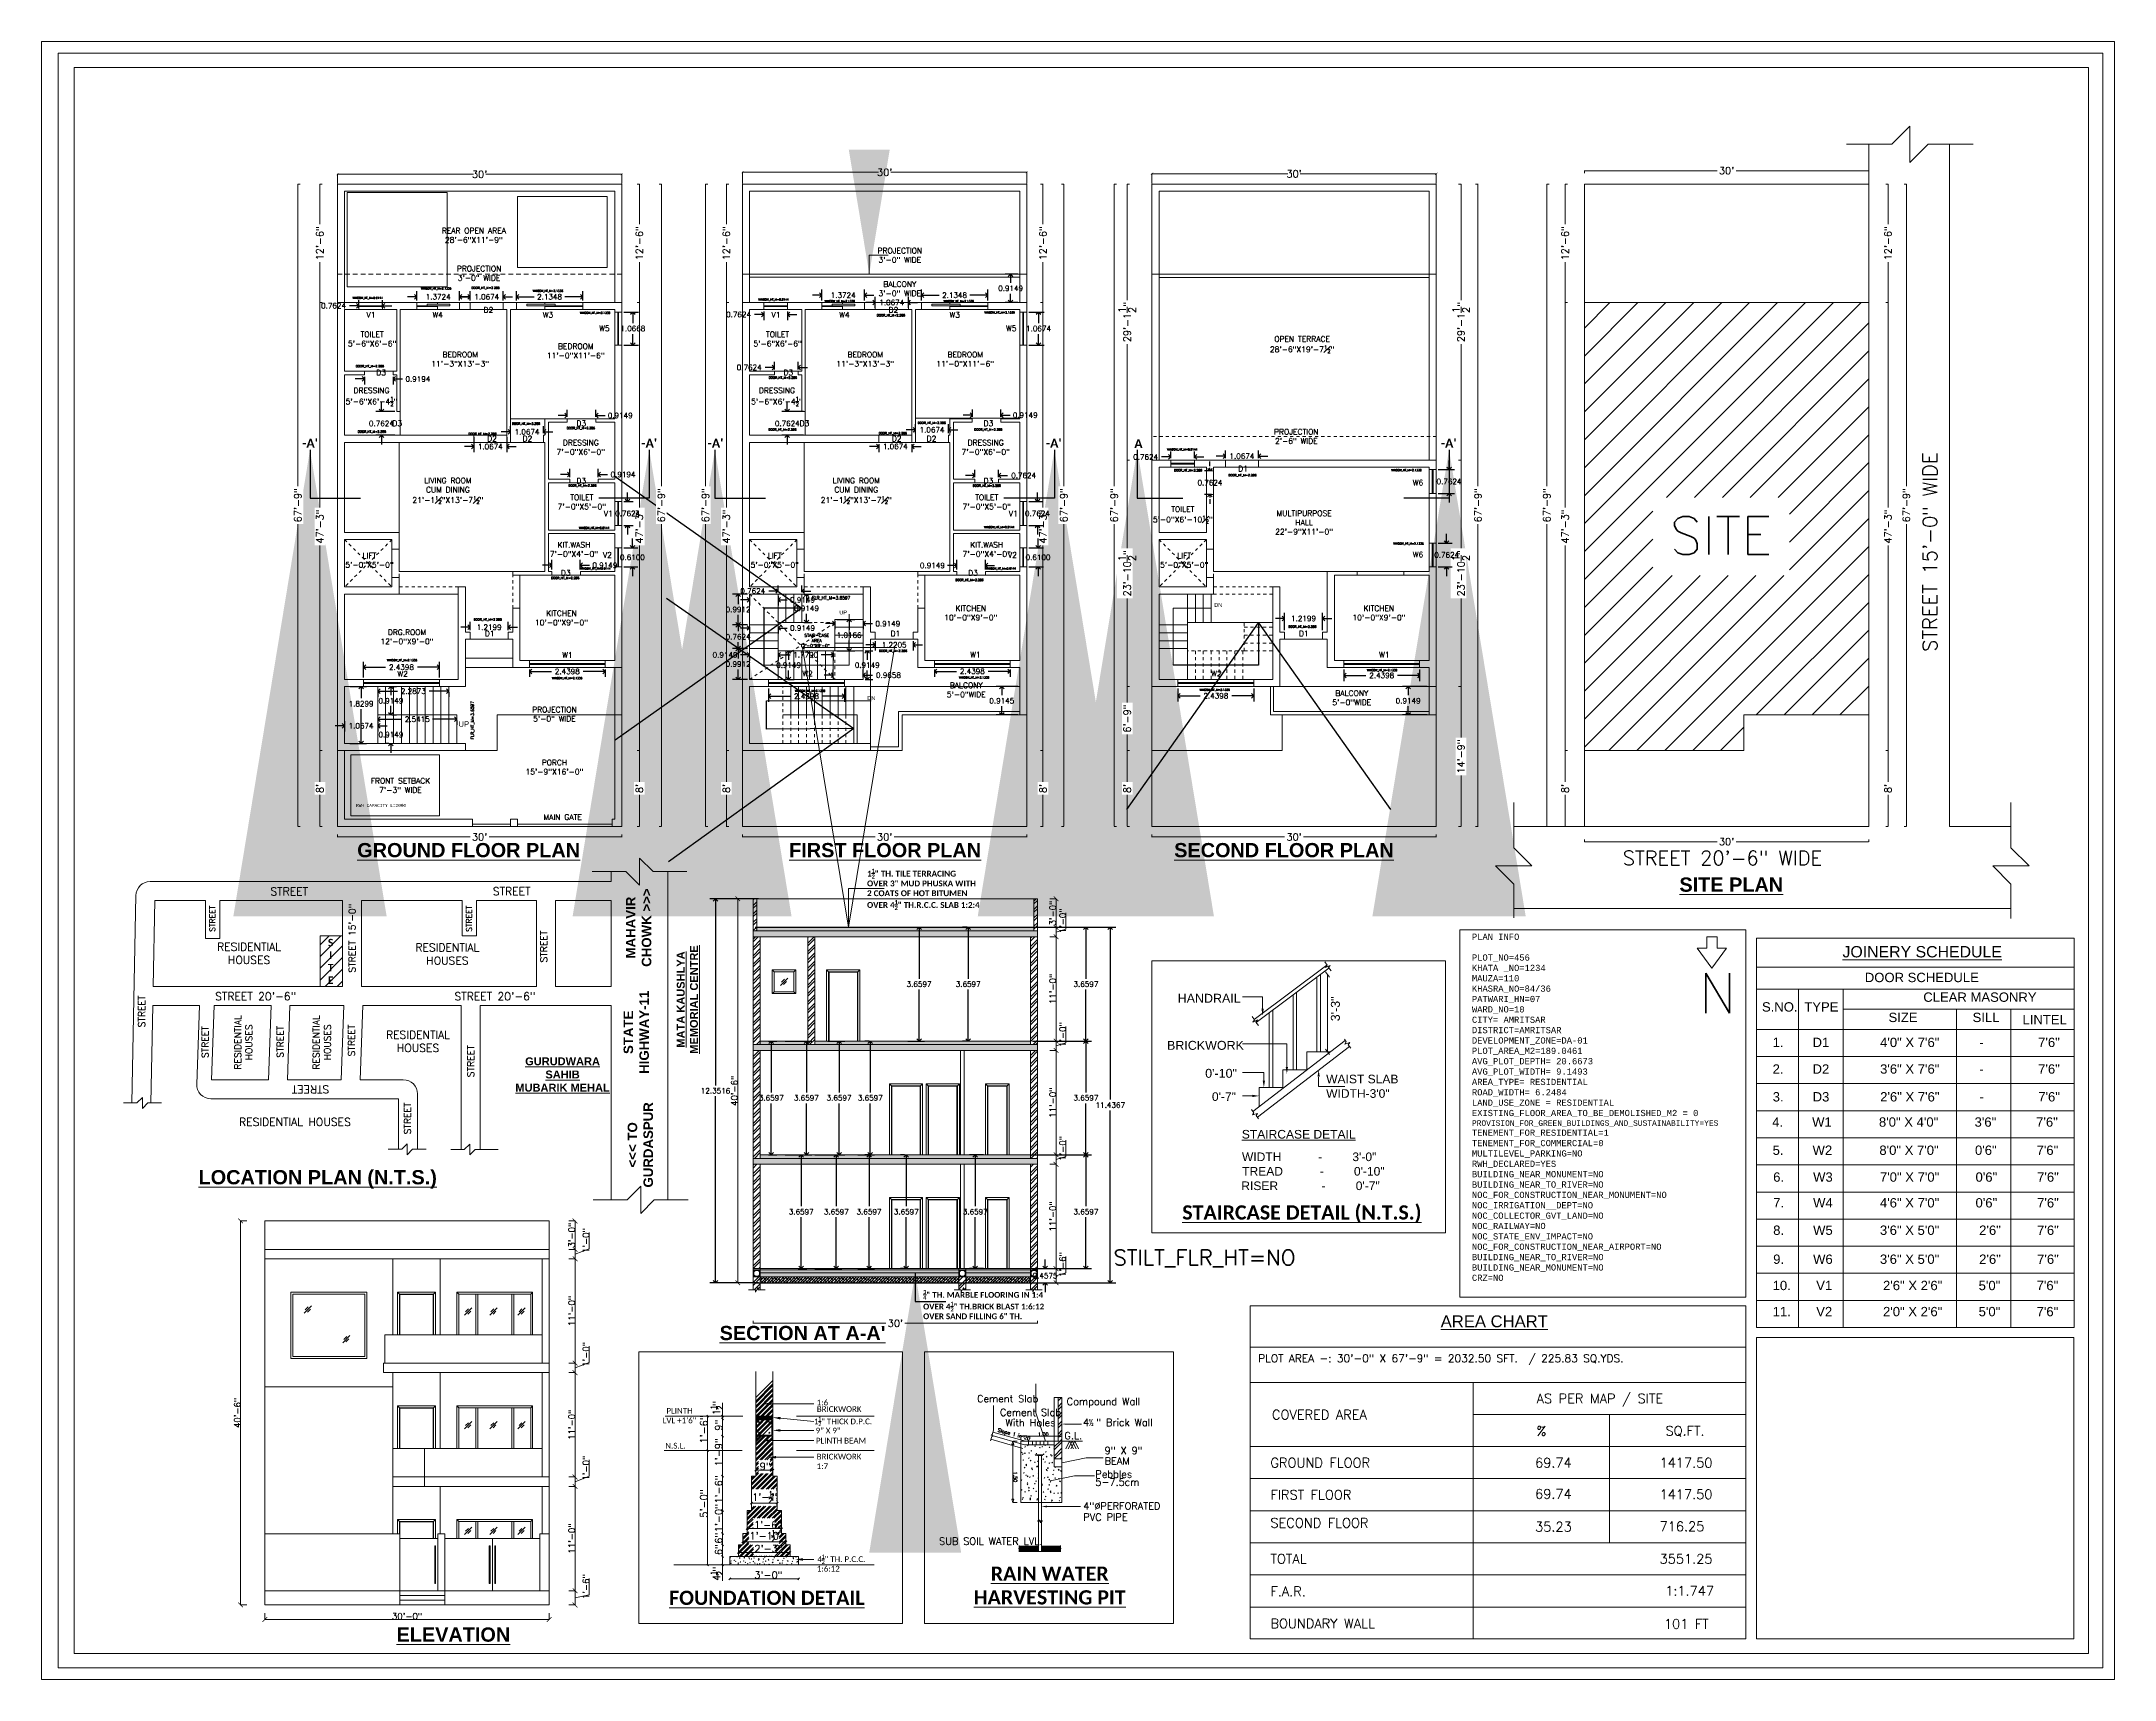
# Model space of a CAD drawing. Header units: metres. Extents: x 0 to 66.7, y 0 to 52.7.
import ezdxf

# ---------------------------------------------------------------- set-up
doc = ezdxf.new("R2010")
doc.units = ezdxf.units.M
for name, pattern in [('DASH2', [0.375, 0.25, -0.125]), ('DASHED', [0.75, 0.5, -0.25]), ('HIDDEN', [0.375, 0.25, -0.125])]:
    doc.linetypes.add(name, pattern=pattern)
for name, color, linetype in [('BLK_1_COVERED_AREA', 60, 'Continuous'), ('BLK_1_FLR_0_BLT_UP_AREA', 25, 'Continuous'), ('BLK_1_FLR_0_BLT_UP_AREA_DEDUCT', 25, 'Continuous'), ('BLK_1_FLR_0_COVERED_PARKING', 7, 'Continuous'), ('BLK_1_FLR_0_FLOOR_HEIGHT', 160, 'Continuous'), ('BLK_1_FLR_0_KITCHEN', 215, 'Continuous'), ('BLK_1_FLR_0_LIFT_1', 215, 'Continuous'), ('BLK_1_FLR_0_NON_HABITATIONAL_DOOR_1', 210, 'Continuous'), ('BLK_1_FLR_0_NON_HABITATIONAL_DOOR_2', 210, 'Continuous'), ('BLK_1_FLR_0_NON_HABITATIONAL_DOOR_3', 210, 'Continuous'), ('BLK_1_FLR_0_NON_HABITATIONAL_DOOR_4', 210, 'Continuous'), ('BLK_1_FLR_0_NON_HABITATIONAL_DOOR_5', 210, 'Continuous'), ('BLK_1_FLR_0_REGULAR_ROOM_1', 154, 'Continuous'), ('BLK_1_FLR_0_REGULAR_ROOM_1_DOOR_1', 210, 'Continuous'), ('BLK_1_FLR_0_REGULAR_ROOM_1_WINDOW_1', 50, 'Continuous'), ('BLK_1_FLR_0_REGULAR_ROOM_2', 154, 'Continuous'), ('BLK_1_FLR_0_REGULAR_ROOM_2_DOOR_1', 210, 'Continuous'), ('BLK_1_FLR_0_REGULAR_ROOM_2_WINDOW_1', 50, 'Continuous'), ('BLK_1_FLR_0_REGULAR_ROOM_3', 154, 'Continuous'), ('BLK_1_FLR_0_REGULAR_ROOM_3_DOOR_1', 210, 'Continuous'), ('BLK_1_FLR_0_REGULAR_ROOM_3_DOOR_2', 210, 'Continuous'), ('BLK_1_FLR_0_REGULAR_ROOM_3_WINDOW_1', 50, 'Continuous'), ('BLK_1_FLR_0_REGULAR_ROOM_4', 154, 'Continuous'), ('BLK_1_FLR_0_REGULAR_ROOM_4_WINDOW_1', 50, 'Continuous'), ('BLK_1_FLR_0_STAIR_1', 154, 'Continuous'), ('BLK_1_FLR_0_STAIR_1_FLIGHT_1', 134, 'Continuous'), ('BLK_1_FLR_0_STAIR_1_FLIGHT_2', 134, 'Continuous'), ('BLK_1_FLR_0_STAIR_1_LANDING_1', 200, 'Continuous'), ('BLK_1_FLR_0_TOILET_1', 212, 'Continuous'), ('BLK_1_FLR_0_TOILET_1_VENTILATION', 50, 'Continuous'), ('BLK_1_FLR_0_TOILET_2', 212, 'Continuous'), ('BLK_1_FLR_0_TOILET_2_VENTILATION', 50, 'Continuous'), ('BLK_1_FLR_0_WINDOW_1', 50, 'Continuous'), ('BLK_1_FLR_0_WINDOW_2', 50, 'Continuous'), ('BLK_1_FLR_1_BALCONY_1', 7, 'Continuous'), ('BLK_1_FLR_1_BALCONY_2', 7, 'Continuous'), ('BLK_1_FLR_1_BLT_UP_AREA', 25, 'Continuous'), ('BLK_1_FLR_1_BLT_UP_AREA_DEDUCT', 25, 'Continuous'), ('BLK_1_FLR_1_FLOOR_HEIGHT', 160, 'Continuous'), ('BLK_1_FLR_1_KITCHEN', 215, 'Continuous'), ('BLK_1_FLR_1_LIFT_1', 215, 'Continuous'), ('BLK_1_FLR_1_NON_HABITATIONAL_DOOR_1', 210, 'Continuous'), ('BLK_1_FLR_1_NON_HABITATIONAL_DOOR_2', 210, 'Continuous'), ('BLK_1_FLR_1_NON_HABITATIONAL_DOOR_3', 210, 'Continuous'), ('BLK_1_FLR_1_NON_HABITATIONAL_DOOR_4', 210, 'Continuous'), ('BLK_1_FLR_1_NON_HABITATIONAL_DOOR_5', 210, 'Continuous'), ('BLK_1_FLR_1_REGULAR_ROOM_1', 154, 'Continuous'), ('BLK_1_FLR_1_REGULAR_ROOM_1_DOOR_1', 210, 'Continuous'), ('BLK_1_FLR_1_REGULAR_ROOM_1_WINDOW_1', 50, 'Continuous'), ('BLK_1_FLR_1_REGULAR_ROOM_2', 154, 'Continuous'), ('BLK_1_FLR_1_REGULAR_ROOM_2_DOOR_1', 210, 'Continuous'), ('BLK_1_FLR_1_REGULAR_ROOM_2_WINDOW_1', 50, 'Continuous'), ('BLK_1_FLR_1_REGULAR_ROOM_3', 154, 'Continuous'), ('BLK_1_FLR_1_REGULAR_ROOM_3_DOOR_1', 210, 'Continuous'), ('BLK_1_FLR_1_REGULAR_ROOM_3_DOOR_2', 210, 'Continuous'), ('BLK_1_FLR_1_REGULAR_ROOM_3_WINDOW_1', 50, 'Continuous'), ('BLK_1_FLR_1_REGULAR_ROOM_3_WINDOW_2', 50, 'Continuous'), ('BLK_1_FLR_1_STAIR_1', 154, 'Continuous'), ('BLK_1_FLR_1_STAIR_1_FLIGHT_1', 134, 'Continuous'), ('BLK_1_FLR_1_STAIR_1_FLIGHT_2', 134, 'Continuous'), ('BLK_1_FLR_1_STAIR_1_FLIGHT_3', 134, 'Continuous'), ('BLK_1_FLR_1_STAIR_1_FLIGHT_4', 134, 'Continuous'), ('BLK_1_FLR_1_STAIR_1_LANDING_1', 200, 'Continuous'), ('BLK_1_FLR_1_STAIR_1_LANDING_2', 200, 'Continuous'), ('BLK_1_FLR_1_STAIR_1_LANDING_3', 200, 'Continuous'), ('BLK_1_FLR_1_TOILET_1', 212, 'Continuous'), ('BLK_1_FLR_1_TOILET_1_VENTILATION', 50, 'Continuous'), ('BLK_1_FLR_1_TOILET_2', 212, 'Continuous'), ('BLK_1_FLR_1_TOILET_2_VENTILATION', 50, 'Continuous'), ('BLK_1_FLR_1_WINDOW_1', 50, 'Continuous'), ('BLK_1_FLR_1_WINDOW_2', 50, 'Continuous'), ('BLK_1_FLR_2_BALCONY_1', 7, 'Continuous'), ('BLK_1_FLR_2_BLT_UP_AREA', 25, 'Continuous'), ('BLK_1_FLR_2_BLT_UP_AREA_DEDUCT', 25, 'Continuous'), ('BLK_1_FLR_2_FLOOR_HEIGHT', 160, 'Continuous'), ('BLK_1_FLR_2_KITCHEN', 215, 'Continuous'), ('BLK_1_FLR_2_LIFT_1', 215, 'Continuous'), ('BLK_1_FLR_2_NON_HABITATIONAL_DOOR_1', 210, 'Continuous'), ('BLK_1_FLR_2_REGULAR_ROOM_1', 154, 'Continuous'), ('BLK_1_FLR_2_REGULAR_ROOM_1_DOOR_1', 210, 'Continuous'), ('BLK_1_FLR_2_REGULAR_ROOM_1_DOOR_2', 210, 'Continuous'), ('BLK_1_FLR_2_REGULAR_ROOM_1_WINDOW_1', 50, 'Continuous'), ('BLK_1_FLR_2_REGULAR_ROOM_1_WINDOW_2', 50, 'Continuous'), ('BLK_1_FLR_2_REGULAR_ROOM_1_WINDOW_3', 50, 'Continuous'), ('BLK_1_FLR_2_TOILET_1', 212, 'Continuous'), ('BLK_1_FLR_2_TOILET_1_VENTILATION', 50, 'Continuous'), ('BLK_1_FLR_2_WINDOW_1', 50, 'Continuous'), ('BLK_1_HT_OF_BLDG', 7, 'Continuous'), ('BLK_1_HT_OF_BLDG_EXCLUDING_MP', 7, 'Continuous'), ('BLK_1_LVL_0_BLDG_FOOT_PRINT', 1, 'Continuous'), ('BLK_1_LVL_0_FRONT_SETBACK', 15, 'Continuous'), ('BLK_1_LVL_0_REAR_SETBACK', 11, 'Continuous'), ('BLK_1_PLINTH_HEIGHT', 20, 'Continuous'), ('LOCATION_PLAN', 2, 'Continuous'), ('NORTH_DIRECTION', 232, 'Continuous'), ('OPEN_PARKING', 7, 'Continuous'), ('PLAN_INFO', 10, 'Continuous'), ('PLANTATION_TREECOVER', 7, 'Continuous'), ('PLOT_BOUNDARY', 3, 'Continuous'), ('RWH', 7, 'Continuous'), ('SOLAR_PANEL', 7, 'Continuous')]:
    doc.layers.add(name, color=color, linetype=linetype)
for name, color, linetype, lineweight in [('Cill', 253, 'Continuous', 15), ('DIM-DW', 173, 'Continuous', 9), ('stair', 56, 'Continuous', 15), ('TEXT', 7, 'Continuous', 18), ('WALL', 251, 'Continuous', 30)]:
    doc.layers.add(name, color=color, linetype=linetype, lineweight=lineweight)
doc.styles.add('ARIAL', font='arial.ttf')
doc.styles.add('MtXpl_Calibri', font='calibri.ttf')
doc.styles.add('MTXPL_TIMES_NEW_ROMA', font='txt.shx', dxfattribs={"height": 0.2})
doc.styles.get("Standard").update_dxf_attribs({"font": 'simplex.shx'})
doc.dimstyles.new('INSIDE 2', dxfattribs={"dimtxt": 8, "dimasz": 6, "dimexe": 0.125, "dimexo": 0.0625, "dimgap": 0.09, "dimtad": 1, "dimdec": 5, "dimzin": 3, "dimdsep": 46, "dimlunit": 4, "dimtxsty": 'Standard', "dimblk": 'ARCHTICK', "dimcen": 0.125, "dimdle": 0.125, "dimazin": 2, "dimtfac": 1, "dimtdec": 5, "dimtofl": 0, "dimtmove": 0, "dimatfit": 3, "dimfxl": 8, "dimfxlon": 1, "dimfrac": 1, "dimtolj": 1, "dimtzin": 0, "dimarcsym": 0})
doc.dimstyles.new('int. working', dxfattribs={"dimtxt": 9, "dimasz": 0.18, "dimexe": 0.18, "dimexo": 0.0625, "dimgap": 0.09, "dimtad": 0, "dimdec": 1, "dimzin": 0, "dimdsep": 46, "dimlunit": 4, "dimtxsty": 'Standard', "dimcen": 0.09, "dimadec": 0, "dimazin": 0, "dimtfac": 1, "dimtdec": 1, "dimtofl": 0, "dimtmove": 0, "dimatfit": 3, "dimfxl": 1, "dimtolj": 1, "dimtzin": 0, "dimlwd": 5, "dimlwe": 0, "dimarcsym": 0})
doc.dimstyles.new('SITE & LOCATION', dxfattribs={"dimtxt": 36, "dimasz": 18, "dimexe": 0.125, "dimexo": 0.0625, "dimgap": 0.09, "dimtad": 1, "dimdec": 5, "dimzin": 3, "dimdsep": 46, "dimlunit": 4, "dimtxsty": 'Standard', "dimblk": 'ARCHTICK', "dimcen": 0.125, "dimdle": 0.125, "dimse1": 1, "dimse2": 1, "dimclrd": 7, "dimazin": 2, "dimtfac": 1, "dimtdec": 5, "dimtofl": 0, "dimtmove": 0, "dimatfit": 3, "dimfxl": 1, "dimfrac": 1, "dimtolj": 1, "dimtzin": 0, "dimlwd": 15, "dimarcsym": 0})
doc.dimstyles.new('STAIRCASE', dxfattribs={"dimtxt": 4.5, "dimasz": 2, "dimexe": 1, "dimexo": 1, "dimgap": 0.09, "dimtad": 1, "dimdec": 3, "dimzin": 3, "dimdsep": 46, "dimlunit": 4, "dimtxsty": 'Standard', "dimblk": 'ARCHTICK', "dimcen": 0.125, "dimdle": 0.125, "dimazin": 2, "dimtfac": 1, "dimtdec": 3, "dimtofl": 0, "dimtmove": 0, "dimatfit": 3, "dimfxl": 5, "dimfxlon": 1, "dimfrac": 1, "dimtolj": 1, "dimtzin": 0, "dimarcsym": 0})
doc.dimstyles.get("Standard").update_dxf_attribs({"dimtxt": 0.17, "dimasz": 0.149, "dimexe": 0.18, "dimexo": 0.0625, "dimgap": 0.09, "dimtad": 0, "dimtih": 1, "dimtoh": 1, "dimdec": 4, "dimzin": 0, "dimdsep": 46, "dimtxsty": 'Standard', "dimblk": 'OPEN90', "dimcen": 0.09, "dimadec": 0, "dimazin": 0, "dimtfac": 1, "dimtdec": 4, "dimtofl": 0, "dimtmove": 0, "dimatfit": 1, "dimldrblk": 'OPEN', "dimfxl": 1, "dimtolj": 1, "dimtzin": 0, "dimarcsym": 0})
pattern_1 = [(0, (-586.746988, 566.029218), (0.0158842728, 0.0317685456), [0, -0.0317685456])]

# ---------------------------------------------------------------- blocks, each defined once
blk = doc.blocks.new('_ArchTick')
at = {"color": 0, "linetype": 'ByBlock', "const_width": 0.15}
blk.add_lwpolyline([(-0.5, -0.5), (0.5, 0.5)], dxfattribs=at)
blk = doc.blocks.new('_Open90')
at = {"color": 0, "linetype": 'ByBlock', "lineweight": -2}
for p, q in [((0, 0), (-1, 0)), ((-0.5, 0.5), (0, 0)), ((0, 0), (-0.5, -0.5))]:
    blk.add_line(p, q, dxfattribs=at)
blk = doc.blocks.new('*D17')
at = {"layer": 'BLK_1_PLINTH_HEIGHT', "color": 0, "lineweight": -2, "transparency": 16777216}
for p, q in [((32.293, 13.366), (32.293, 13.515)), ((31.886, 13.217), (32.473, 13.217)), ((31.886, 12.76), (32.473, 12.76)), ((32.293, 12.611), (32.293, 12.462))]:
    blk.add_line(p, q, dxfattribs=at)
at = {"layer": 'DEFPOINTS', "color": 0, "lineweight": 0, "transparency": 16777216}
for p in [(31.823, 13.217), (31.823, 12.76), (32.293, 13.217)]:
    blk.add_point(p, dxfattribs=at)
at = {"layer": 'BLK_1_PLINTH_HEIGHT', "color": 0, "lineweight": -2, "transparency": 16777216, "xscale": 0.149, "yscale": 0.149, "zscale": 0.149}
for p, rotation in [((32.293, 13.217), 270), ((32.293, 12.76), 90)]:
    blk.add_blockref('_Open90', p, dxfattribs=dict(at, rotation=rotation))
at = {"layer": 'BLK_1_PLINTH_HEIGHT', "color": 0, "lineweight": 0, "transparency": 16777216, "insert": (32.293, 12.989), "char_height": 0.17, "attachment_point": 5}
blk.add_mtext('\\A1;0.4575', dxfattribs=at)
blk = doc.blocks.new('_Open')
at = {"color": 0, "linetype": 'ByBlock', "lineweight": -2}
for p, q in [((-1, 0.17), (0, 0)), ((-1, -0.17), (0, 0)), ((0, 0), (-1, 0))]:
    blk.add_line(p, q, dxfattribs=at)
blk = doc.blocks.new('*D18')
at = {"layer": 'BLK_1_FLR_0_FLOOR_HEIGHT', "color": 0, "lineweight": -2, "transparency": 16777216}
for p, q in [((31.886, 16.877), (33.789, 16.877)), ((33.609, 16.728), (33.609, 15.222)), ((33.609, 13.366), (33.609, 14.872)), ((31.886, 13.217), (33.789, 13.217))]:
    blk.add_line(p, q, dxfattribs=at)
at = {"layer": 'DEFPOINTS', "color": 0, "lineweight": 0, "transparency": 16777216}
for p in [(31.823, 16.877), (33.609, 16.877), (31.823, 13.217)]:
    blk.add_point(p, dxfattribs=at)
at = {"layer": 'BLK_1_FLR_0_FLOOR_HEIGHT', "color": 0, "lineweight": -2, "transparency": 16777216, "xscale": 0.149, "yscale": 0.149, "zscale": 0.149}
for p, rotation in [((33.609, 16.877), 90), ((33.609, 13.217), 270)]:
    blk.add_blockref('_Open90', p, dxfattribs=dict(at, rotation=rotation))
at = {"layer": 'BLK_1_FLR_0_FLOOR_HEIGHT', "color": 0, "lineweight": 0, "transparency": 16777216, "insert": (33.609, 15.047), "char_height": 0.17, "attachment_point": 5}
blk.add_mtext('\\A1;3.6597', dxfattribs=at)
blk = doc.blocks.new('*D198')
at = {"layer": 'BLK_1_HT_OF_BLDG', "color": 0, "lineweight": -2, "transparency": 16777216}
for p, q in [((23.069, 25.112), (21.511, 25.112)), ((21.691, 24.963), (21.691, 19.111)), ((21.691, 12.909), (21.691, 18.761)), ((23.069, 12.76), (21.511, 12.76))]:
    blk.add_line(p, q, dxfattribs=at)
at = {"layer": 'DEFPOINTS', "color": 0, "lineweight": 0, "transparency": 16777216}
for p in [(21.691, 25.112), (23.132, 25.112), (23.132, 12.76)]:
    blk.add_point(p, dxfattribs=at)
at = {"layer": 'BLK_1_HT_OF_BLDG', "color": 0, "lineweight": -2, "transparency": 16777216, "xscale": 0.149, "yscale": 0.149, "zscale": 0.149}
for p, rotation in [((21.691, 25.112), 90), ((21.691, 12.76), 270)]:
    blk.add_blockref('_Open90', p, dxfattribs=dict(at, rotation=rotation))
at = {"layer": 'BLK_1_HT_OF_BLDG', "color": 0, "lineweight": 0, "transparency": 16777216, "insert": (21.691, 18.936), "char_height": 0.17, "attachment_point": 5}
blk.add_mtext('\\A1;12.3516', dxfattribs=at)
blk = doc.blocks.new('*D208')
at = {"layer": 'BLK_1_FLR_0_REGULAR_ROOM_1', "color": 0, "lineweight": -2, "transparency": 16777216}
for p, q in [((24.354, 16.877), (24.628, 16.877)), ((24.448, 16.728), (24.448, 15.222)), ((24.448, 13.366), (24.448, 14.872)), ((24.354, 13.217), (24.628, 13.217))]:
    blk.add_line(p, q, dxfattribs=at)
at = {"layer": 'DEFPOINTS', "color": 0, "lineweight": 0, "transparency": 16777216}
for p in [(24.292, 16.877), (24.448, 16.877), (24.292, 13.217)]:
    blk.add_point(p, dxfattribs=at)
at = {"layer": 'BLK_1_FLR_0_REGULAR_ROOM_1', "color": 0, "lineweight": -2, "transparency": 16777216, "xscale": 0.149, "yscale": 0.149, "zscale": 0.149}
for p, rotation in [((24.448, 16.877), 90), ((24.448, 13.217), 270)]:
    blk.add_blockref('_Open90', p, dxfattribs=dict(at, rotation=rotation))
at = {"layer": 'BLK_1_FLR_0_REGULAR_ROOM_1', "color": 0, "lineweight": 0, "transparency": 16777216, "insert": (24.448, 15.047), "char_height": 0.17, "attachment_point": 5}
blk.add_mtext('\\A1;3.6597', dxfattribs=at)
blk = doc.blocks.new('*D209')
at = {"layer": 'BLK_1_FLR_0_REGULAR_ROOM_2', "color": 0, "lineweight": -2, "transparency": 16777216}
for p, q in [((24.89, 16.877), (25.757, 16.877)), ((25.577, 16.728), (25.577, 15.222)), ((25.577, 13.366), (25.577, 14.872)), ((24.89, 13.217), (25.757, 13.217))]:
    blk.add_line(p, q, dxfattribs=at)
at = {"layer": 'DEFPOINTS', "color": 0, "lineweight": 0, "transparency": 16777216}
for p in [(24.827, 16.877), (25.577, 16.877), (24.827, 13.217)]:
    blk.add_point(p, dxfattribs=at)
at = {"layer": 'BLK_1_FLR_0_REGULAR_ROOM_2', "color": 0, "lineweight": -2, "transparency": 16777216, "xscale": 0.149, "yscale": 0.149, "zscale": 0.149}
for p, rotation in [((25.577, 16.877), 90), ((25.577, 13.217), 270)]:
    blk.add_blockref('_Open90', p, dxfattribs=dict(at, rotation=rotation))
at = {"layer": 'BLK_1_FLR_0_REGULAR_ROOM_2', "color": 0, "lineweight": 0, "transparency": 16777216, "insert": (25.577, 15.047), "char_height": 0.17, "attachment_point": 5}
blk.add_mtext('\\A1;3.6597', dxfattribs=at)
blk = doc.blocks.new('*D211')
at = {"layer": 'BLK_1_FLR_0_REGULAR_ROOM_3', "color": 0, "lineweight": -2, "transparency": 16777216}
for p, q in [((26.267, 16.877), (26.809, 16.877)), ((26.629, 16.728), (26.629, 15.222)), ((26.629, 13.366), (26.629, 14.872)), ((26.267, 13.217), (26.809, 13.217))]:
    blk.add_line(p, q, dxfattribs=at)
at = {"layer": 'DEFPOINTS', "color": 0, "lineweight": 0, "transparency": 16777216}
for p in [(26.204, 16.877), (26.629, 16.877), (26.204, 13.217)]:
    blk.add_point(p, dxfattribs=at)
at = {"layer": 'BLK_1_FLR_0_REGULAR_ROOM_3', "color": 0, "lineweight": -2, "transparency": 16777216, "xscale": 0.149, "yscale": 0.149, "zscale": 0.149}
for p, rotation in [((26.629, 16.877), 90), ((26.629, 13.217), 270)]:
    blk.add_blockref('_Open90', p, dxfattribs=dict(at, rotation=rotation))
at = {"layer": 'BLK_1_FLR_0_REGULAR_ROOM_3', "color": 0, "lineweight": 0, "transparency": 16777216, "insert": (26.629, 15.047), "char_height": 0.17, "attachment_point": 5}
blk.add_mtext('\\A1;3.6597', dxfattribs=at)
blk = doc.blocks.new('*D212')
at = {"layer": 'BLK_1_FLR_0_REGULAR_ROOM_4', "color": 0, "lineweight": -2, "transparency": 16777216}
for p, q in [((30.312, 16.877), (29.868, 16.877)), ((30.048, 16.728), (30.048, 15.222)), ((30.048, 13.366), (30.048, 14.872)), ((30.312, 13.217), (29.868, 13.217))]:
    blk.add_line(p, q, dxfattribs=at)
at = {"layer": 'DEFPOINTS', "color": 0, "lineweight": 0, "transparency": 16777216}
for p in [(30.048, 16.877), (30.375, 16.877), (30.375, 13.217)]:
    blk.add_point(p, dxfattribs=at)
at = {"layer": 'BLK_1_FLR_0_REGULAR_ROOM_4', "color": 0, "lineweight": -2, "transparency": 16777216, "xscale": 0.149, "yscale": 0.149, "zscale": 0.149}
for p, rotation in [((30.048, 16.877), 90), ((30.048, 13.217), 270)]:
    blk.add_blockref('_Open90', p, dxfattribs=dict(at, rotation=rotation))
at = {"layer": 'BLK_1_FLR_0_REGULAR_ROOM_4', "color": 0, "lineweight": 0, "transparency": 16777216, "insert": (30.048, 15.047), "char_height": 0.17, "attachment_point": 5}
blk.add_mtext('\\A1;3.6597', dxfattribs=at)
blk = doc.blocks.new('*D213')
at = {"layer": 'BLK_1_FLR_1_BALCONY_1', "color": 0, "lineweight": -2, "transparency": 16777216}
for p, q in [((31.416, 45.207), (31.006, 45.207)), ((31.186, 45.058), (31.186, 44.924)), ((31.416, 44.292), (31.006, 44.292)), ((31.186, 44.441), (31.186, 44.574))]:
    blk.add_line(p, q, dxfattribs=at)
at = {"layer": 'DEFPOINTS', "color": 0, "lineweight": 0, "transparency": 16777216}
for p in [(31.186, 45.207), (31.479, 45.207), (31.479, 44.292)]:
    blk.add_point(p, dxfattribs=at)
at = {"layer": 'BLK_1_FLR_1_BALCONY_1', "color": 0, "lineweight": -2, "transparency": 16777216, "xscale": 0.149, "yscale": 0.149, "zscale": 0.149}
for p, rotation in [((31.186, 45.207), 90), ((31.186, 44.292), 270)]:
    blk.add_blockref('_Open90', p, dxfattribs=dict(at, rotation=rotation))
at = {"layer": 'BLK_1_FLR_1_BALCONY_1', "color": 0, "lineweight": 0, "transparency": 16777216, "insert": (31.186, 44.749), "char_height": 0.17, "attachment_point": 5}
blk.add_mtext('\\A1;0.9149', dxfattribs=at)
blk = doc.blocks.new('*D240')
at = {"layer": 'BLK_1_FLR_1_REGULAR_ROOM_1', "color": 0, "lineweight": -2, "transparency": 16777216}
for p, q in [((23.391, 20.537), (23.665, 20.537)), ((23.485, 20.388), (23.485, 18.882)), ((23.485, 17.026), (23.485, 18.532)), ((23.391, 16.877), (23.665, 16.877))]:
    blk.add_line(p, q, dxfattribs=at)
at = {"layer": 'DEFPOINTS', "color": 0, "lineweight": 0, "transparency": 16777216}
for p in [(23.328, 20.537), (23.485, 20.537), (23.328, 16.877)]:
    blk.add_point(p, dxfattribs=at)
at = {"layer": 'BLK_1_FLR_1_REGULAR_ROOM_1', "color": 0, "lineweight": -2, "transparency": 16777216, "xscale": 0.149, "yscale": 0.149, "zscale": 0.149}
for p, rotation in [((23.485, 20.537), 90), ((23.485, 16.877), 270)]:
    blk.add_blockref('_Open90', p, dxfattribs=dict(at, rotation=rotation))
at = {"layer": 'BLK_1_FLR_1_REGULAR_ROOM_1', "color": 0, "lineweight": 0, "transparency": 16777216, "insert": (23.485, 18.707), "char_height": 0.17, "attachment_point": 5}
blk.add_mtext('\\A1;3.6597', dxfattribs=at)
blk = doc.blocks.new('*D241')
at = {"layer": 'BLK_1_FLR_1_REGULAR_ROOM_2', "color": 0, "lineweight": -2, "transparency": 16777216}
for p, q in [((23.926, 20.537), (24.793, 20.537)), ((24.613, 20.388), (24.613, 18.882)), ((24.613, 17.026), (24.613, 18.532)), ((23.926, 16.877), (24.793, 16.877))]:
    blk.add_line(p, q, dxfattribs=at)
at = {"layer": 'DEFPOINTS', "color": 0, "lineweight": 0, "transparency": 16777216}
for p in [(23.864, 20.537), (24.613, 20.537), (23.864, 16.877)]:
    blk.add_point(p, dxfattribs=at)
at = {"layer": 'BLK_1_FLR_1_REGULAR_ROOM_2', "color": 0, "lineweight": -2, "transparency": 16777216, "xscale": 0.149, "yscale": 0.149, "zscale": 0.149}
for p, rotation in [((24.613, 20.537), 90), ((24.613, 16.877), 270)]:
    blk.add_blockref('_Open90', p, dxfattribs=dict(at, rotation=rotation))
at = {"layer": 'BLK_1_FLR_1_REGULAR_ROOM_2', "color": 0, "lineweight": 0, "transparency": 16777216, "insert": (24.613, 18.707), "char_height": 0.17, "attachment_point": 5}
blk.add_mtext('\\A1;3.6597', dxfattribs=at)
blk = doc.blocks.new('*D242')
at = {"layer": 'BLK_1_FLR_1_REGULAR_ROOM_3', "color": 0, "lineweight": -2, "transparency": 16777216}
for p, q in [((25.304, 20.537), (25.846, 20.537)), ((25.666, 20.388), (25.666, 18.882)), ((25.666, 17.026), (25.666, 18.532)), ((25.304, 16.877), (25.846, 16.877))]:
    blk.add_line(p, q, dxfattribs=at)
at = {"layer": 'DEFPOINTS', "color": 0, "lineweight": 0, "transparency": 16777216}
for p in [(25.241, 20.537), (25.666, 20.537), (25.241, 16.877)]:
    blk.add_point(p, dxfattribs=at)
at = {"layer": 'BLK_1_FLR_1_REGULAR_ROOM_3', "color": 0, "lineweight": -2, "transparency": 16777216, "xscale": 0.149, "yscale": 0.149, "zscale": 0.149}
for p, rotation in [((25.666, 20.537), 90), ((25.666, 16.877), 270)]:
    blk.add_blockref('_Open90', p, dxfattribs=dict(at, rotation=rotation))
at = {"layer": 'BLK_1_FLR_1_REGULAR_ROOM_3', "color": 0, "lineweight": 0, "transparency": 16777216, "insert": (25.666, 18.707), "char_height": 0.17, "attachment_point": 5}
blk.add_mtext('\\A1;3.6597', dxfattribs=at)
blk = doc.blocks.new('*D244')
at = {"layer": 'BLK_1_FLR_1_FLOOR_HEIGHT', "color": 0, "lineweight": -2, "transparency": 16777216}
for p, q in [((31.886, 20.537), (33.789, 20.537)), ((33.609, 20.388), (33.609, 18.882)), ((33.609, 17.026), (33.609, 18.532)), ((31.886, 16.877), (33.789, 16.877))]:
    blk.add_line(p, q, dxfattribs=at)
at = {"layer": 'DEFPOINTS', "color": 0, "lineweight": 0, "transparency": 16777216}
for p in [(31.823, 20.537), (33.609, 20.537), (31.823, 16.877)]:
    blk.add_point(p, dxfattribs=at)
at = {"layer": 'BLK_1_FLR_1_FLOOR_HEIGHT', "color": 0, "lineweight": -2, "transparency": 16777216, "xscale": 0.149, "yscale": 0.149, "zscale": 0.149}
for p, rotation in [((33.609, 20.537), 90), ((33.609, 16.877), 270)]:
    blk.add_blockref('_Open90', p, dxfattribs=dict(at, rotation=rotation))
at = {"layer": 'BLK_1_FLR_1_FLOOR_HEIGHT', "color": 0, "lineweight": 0, "transparency": 16777216, "insert": (33.609, 18.707), "char_height": 0.17, "attachment_point": 5}
blk.add_mtext('\\A1;3.6597', dxfattribs=at)
blk = doc.blocks.new('*D245')
at = {"layer": 'BLK_1_FLR_2_FLOOR_HEIGHT', "color": 0, "lineweight": -2, "transparency": 16777216}
for p, q in [((31.886, 24.197), (33.789, 24.197)), ((33.609, 24.048), (33.609, 22.542)), ((33.609, 20.686), (33.609, 22.192)), ((31.886, 20.537), (33.789, 20.537))]:
    blk.add_line(p, q, dxfattribs=at)
at = {"layer": 'DEFPOINTS', "color": 0, "lineweight": 0, "transparency": 16777216}
for p in [(31.823, 24.197), (33.609, 24.197), (31.823, 20.537)]:
    blk.add_point(p, dxfattribs=at)
at = {"layer": 'BLK_1_FLR_2_FLOOR_HEIGHT', "color": 0, "lineweight": -2, "transparency": 16777216, "xscale": 0.149, "yscale": 0.149, "zscale": 0.149}
for p, rotation in [((33.609, 24.197), 90), ((33.609, 20.537), 270)]:
    blk.add_blockref('_Open90', p, dxfattribs=dict(at, rotation=rotation))
at = {"layer": 'BLK_1_FLR_2_FLOOR_HEIGHT', "color": 0, "lineweight": 0, "transparency": 16777216, "insert": (33.609, 22.367), "char_height": 0.17, "attachment_point": 5}
blk.add_mtext('\\A1;3.6597', dxfattribs=at)
blk = doc.blocks.new('*D258')
at = {"layer": 'BLK_1_FLR_0_KITCHEN', "color": 0, "lineweight": -2, "transparency": 16777216}
for p, q in [((27.775, 16.877), (27.647, 16.877)), ((27.827, 16.728), (27.827, 15.222)), ((27.827, 13.366), (27.827, 14.872)), ((27.775, 13.217), (27.647, 13.217))]:
    blk.add_line(p, q, dxfattribs=at)
at = {"layer": 'DEFPOINTS', "color": 0, "lineweight": 0, "transparency": 16777216}
for p in [(27.827, 16.877), (27.837, 16.877), (27.837, 13.217)]:
    blk.add_point(p, dxfattribs=at)
at = {"layer": 'BLK_1_FLR_0_KITCHEN', "color": 0, "lineweight": -2, "transparency": 16777216, "xscale": 0.149, "yscale": 0.149, "zscale": 0.149}
for p, rotation in [((27.827, 16.877), 90), ((27.827, 13.217), 270)]:
    blk.add_blockref('_Open90', p, dxfattribs=dict(at, rotation=rotation))
at = {"layer": 'BLK_1_FLR_0_KITCHEN', "color": 0, "lineweight": 0, "transparency": 16777216, "insert": (27.827, 15.047), "char_height": 0.17, "attachment_point": 5}
blk.add_mtext('\\A1;3.6597', dxfattribs=at)
blk = doc.blocks.new('*D259')
at = {"layer": 'BLK_1_FLR_1_KITCHEN', "color": 0, "lineweight": -2, "transparency": 16777216}
for p, q in [((26.639, 20.537), (26.491, 20.537)), ((26.671, 20.388), (26.671, 18.882)), ((26.671, 17.026), (26.671, 18.532)), ((26.639, 16.877), (26.491, 16.877))]:
    blk.add_line(p, q, dxfattribs=at)
at = {"layer": 'DEFPOINTS', "color": 0, "lineweight": 0, "transparency": 16777216}
for p in [(26.671, 20.537), (26.701, 20.537), (26.701, 16.877)]:
    blk.add_point(p, dxfattribs=at)
at = {"layer": 'BLK_1_FLR_1_KITCHEN', "color": 0, "lineweight": -2, "transparency": 16777216, "xscale": 0.149, "yscale": 0.149, "zscale": 0.149}
for p, rotation in [((26.671, 20.537), 90), ((26.671, 16.877), 270)]:
    blk.add_blockref('_Open90', p, dxfattribs=dict(at, rotation=rotation))
at = {"layer": 'BLK_1_FLR_1_KITCHEN', "color": 0, "lineweight": 0, "transparency": 16777216, "insert": (26.671, 18.707), "char_height": 0.17, "attachment_point": 5}
blk.add_mtext('\\A1;3.6597', dxfattribs=at)
blk = doc.blocks.new('*D263')
at = {"layer": 'BLK_1_FLR_2_REGULAR_ROOM_1', "color": 0, "lineweight": -2, "transparency": 16777216}
for p, q in [((27.878, 24.197), (28.42, 24.197)), ((28.24, 24.048), (28.24, 22.542)), ((28.24, 20.686), (28.24, 22.192)), ((27.878, 20.537), (28.42, 20.537))]:
    blk.add_line(p, q, dxfattribs=at)
at = {"layer": 'DEFPOINTS', "color": 0, "lineweight": 0, "transparency": 16777216}
for p in [(27.816, 24.197), (28.24, 24.197), (27.816, 20.537)]:
    blk.add_point(p, dxfattribs=at)
at = {"layer": 'BLK_1_FLR_2_REGULAR_ROOM_1', "color": 0, "lineweight": -2, "transparency": 16777216, "xscale": 0.149, "yscale": 0.149, "zscale": 0.149}
for p, rotation in [((28.24, 24.197), 90), ((28.24, 20.537), 270)]:
    blk.add_blockref('_Open90', p, dxfattribs=dict(at, rotation=rotation))
at = {"layer": 'BLK_1_FLR_2_REGULAR_ROOM_1', "color": 0, "lineweight": 0, "transparency": 16777216, "insert": (28.24, 22.367), "char_height": 0.17, "attachment_point": 5}
blk.add_mtext('\\A1;3.6597', dxfattribs=at)
blk = doc.blocks.new('*D265')
at = {"layer": 'BLK_1_FLR_2_KITCHEN', "color": 0, "lineweight": -2, "transparency": 16777216}
for p, q in [((29.788, 24.197), (29.641, 24.197)), ((29.821, 24.048), (29.821, 22.542)), ((29.821, 20.686), (29.821, 22.192)), ((29.788, 20.537), (29.641, 20.537))]:
    blk.add_line(p, q, dxfattribs=at)
at = {"layer": 'DEFPOINTS', "color": 0, "lineweight": 0, "transparency": 16777216}
for p in [(29.821, 24.197), (29.851, 24.197), (29.851, 20.537)]:
    blk.add_point(p, dxfattribs=at)
at = {"layer": 'BLK_1_FLR_2_KITCHEN', "color": 0, "lineweight": -2, "transparency": 16777216, "xscale": 0.149, "yscale": 0.149, "zscale": 0.149}
for p, rotation in [((29.821, 24.197), 90), ((29.821, 20.537), 270)]:
    blk.add_blockref('_Open90', p, dxfattribs=dict(at, rotation=rotation))
at = {"layer": 'BLK_1_FLR_2_KITCHEN', "color": 0, "lineweight": 0, "transparency": 16777216, "insert": (29.821, 22.367), "char_height": 0.17, "attachment_point": 5}
blk.add_mtext('\\A1;3.6597', dxfattribs=at)
blk = doc.blocks.new('*D268')
at = {"layer": 'BLK_1_FLR_1_BALCONY_2', "color": 0, "lineweight": -2, "transparency": 16777216}
for p, q in [((31.416, 31.94), (30.722, 31.94)), ((30.902, 31.791), (30.902, 31.658)), ((31.416, 31.025), (30.722, 31.025)), ((30.902, 31.174), (30.902, 31.308))]:
    blk.add_line(p, q, dxfattribs=at)
at = {"layer": 'DEFPOINTS', "color": 0, "lineweight": 0, "transparency": 16777216}
for p in [(30.902, 31.94), (31.479, 31.94), (31.479, 31.025)]:
    blk.add_point(p, dxfattribs=at)
at = {"layer": 'BLK_1_FLR_1_BALCONY_2', "color": 0, "lineweight": -2, "transparency": 16777216, "xscale": 0.149, "yscale": 0.149, "zscale": 0.149}
for p, rotation in [((30.902, 31.94), 90), ((30.902, 31.025), 270)]:
    blk.add_blockref('_Open90', p, dxfattribs=dict(at, rotation=rotation))
at = {"layer": 'BLK_1_FLR_1_BALCONY_2', "color": 0, "lineweight": 0, "transparency": 16777216, "insert": (30.902, 31.483), "char_height": 0.17, "attachment_point": 5}
blk.add_mtext('\\A1;0.9145', dxfattribs=at)
blk = doc.blocks.new('*D269')
at = {"layer": 'BLK_1_FLR_2_BALCONY_1', "color": 0, "lineweight": -2, "transparency": 16777216}
for p, q in [((44.591, 31.94), (43.798, 31.94)), ((43.978, 31.791), (43.978, 31.658)), ((44.591, 31.025), (43.798, 31.025)), ((43.978, 31.174), (43.978, 31.308))]:
    blk.add_line(p, q, dxfattribs=at)
at = {"layer": 'DEFPOINTS', "color": 0, "lineweight": 0, "transparency": 16777216}
for p in [(43.978, 31.94), (44.653, 31.94), (44.653, 31.025)]:
    blk.add_point(p, dxfattribs=at)
at = {"layer": 'BLK_1_FLR_2_BALCONY_1', "color": 0, "lineweight": -2, "transparency": 16777216, "xscale": 0.149, "yscale": 0.149, "zscale": 0.149}
for p, rotation in [((43.978, 31.94), 90), ((43.978, 31.025), 270)]:
    blk.add_blockref('_Open90', p, dxfattribs=dict(at, rotation=rotation))
at = {"layer": 'BLK_1_FLR_2_BALCONY_1', "color": 0, "lineweight": 0, "transparency": 16777216, "insert": (43.978, 31.483), "char_height": 0.17, "attachment_point": 5}
blk.add_mtext('\\A1;0.9149', dxfattribs=at)
blk = doc.blocks.new('*D271')
at = {"layer": 'BLK_1_FLR_0_REGULAR_ROOM_1_DOOR_1', "color": 0, "lineweight": -2, "transparency": 16777216}
for p, q in [((13.646, 44.476), (13.497, 44.476)), ((13.795, 44.354), (13.795, 44.656)), ((14.862, 44.354), (14.862, 44.656)), ((15.011, 44.476), (15.16, 44.476))]:
    blk.add_line(p, q, dxfattribs=at)
at = {"layer": 'DEFPOINTS', "color": 0, "lineweight": 0, "transparency": 16777216}
for p in [(13.795, 44.292), (14.862, 44.476), (14.862, 44.292)]:
    blk.add_point(p, dxfattribs=at)
at = {"layer": 'BLK_1_FLR_0_REGULAR_ROOM_1_DOOR_1', "color": 0, "lineweight": -2, "transparency": 16777216, "xscale": 0.149, "yscale": 0.149, "zscale": 0.149}
blk.add_blockref('_Open90', (13.795, 44.476), dxfattribs=at)
at = {"layer": 'BLK_1_FLR_0_REGULAR_ROOM_1_DOOR_1', "color": 0, "lineweight": -2, "transparency": 16777216, "xscale": 0.149, "yscale": 0.149, "zscale": 0.149, "rotation": 180}
blk.add_blockref('_Open90', (14.862, 44.476), dxfattribs=at)
at = {"layer": 'BLK_1_FLR_0_REGULAR_ROOM_1_DOOR_1', "color": 0, "lineweight": 0, "transparency": 16777216, "insert": (14.328, 44.476), "char_height": 0.17, "attachment_point": 5}
blk.add_mtext('\\A1;1.0674', dxfattribs=at)
blk = doc.blocks.new('*D272')
at = {"layer": 'BLK_1_FLR_0_REGULAR_ROOM_3_DOOR_2', "color": 0, "lineweight": -2, "transparency": 16777216}
for p, q in [((13.76, 39.657), (13.611, 39.657)), ((13.909, 39.96), (13.909, 39.477)), ((14.977, 39.96), (14.977, 39.477)), ((15.126, 39.657), (15.275, 39.657))]:
    blk.add_line(p, q, dxfattribs=at)
at = {"layer": 'DEFPOINTS', "color": 0, "lineweight": 0, "transparency": 16777216}
for p in [(13.909, 40.022), (14.977, 40.022), (14.977, 39.657)]:
    blk.add_point(p, dxfattribs=at)
at = {"layer": 'BLK_1_FLR_0_REGULAR_ROOM_3_DOOR_2', "color": 0, "lineweight": -2, "transparency": 16777216, "xscale": 0.149, "yscale": 0.149, "zscale": 0.149}
blk.add_blockref('_Open90', (13.909, 39.657), dxfattribs=at)
at = {"layer": 'BLK_1_FLR_0_REGULAR_ROOM_3_DOOR_2', "color": 0, "lineweight": -2, "transparency": 16777216, "xscale": 0.149, "yscale": 0.149, "zscale": 0.149, "rotation": 180}
blk.add_blockref('_Open90', (14.977, 39.657), dxfattribs=at)
at = {"layer": 'BLK_1_FLR_0_REGULAR_ROOM_3_DOOR_2', "color": 0, "lineweight": 0, "transparency": 16777216, "insert": (14.443, 39.657), "char_height": 0.17, "attachment_point": 5}
blk.add_mtext('\\A1;1.0674', dxfattribs=at)
blk = doc.blocks.new('*D273')
at = {"layer": 'BLK_1_FLR_0_REGULAR_ROOM_2_DOOR_1', "color": 0, "lineweight": -2, "transparency": 16777216}
for p, q in [((14.942, 40.131), (14.793, 40.131)), ((15.091, 40.085), (15.091, 40.311)), ((16.158, 40.085), (16.158, 40.311)), ((16.307, 40.131), (16.456, 40.131))]:
    blk.add_line(p, q, dxfattribs=at)
at = {"layer": 'DEFPOINTS', "color": 0, "lineweight": 0, "transparency": 16777216}
for p in [(15.091, 40.131), (15.091, 40.022), (16.158, 40.022)]:
    blk.add_point(p, dxfattribs=at)
at = {"layer": 'BLK_1_FLR_0_REGULAR_ROOM_2_DOOR_1', "color": 0, "lineweight": -2, "transparency": 16777216, "xscale": 0.149, "yscale": 0.149, "zscale": 0.149}
blk.add_blockref('_Open90', (15.091, 40.131), dxfattribs=at)
at = {"layer": 'BLK_1_FLR_0_REGULAR_ROOM_2_DOOR_1', "color": 0, "lineweight": -2, "transparency": 16777216, "xscale": 0.149, "yscale": 0.149, "zscale": 0.149, "rotation": 180}
blk.add_blockref('_Open90', (16.158, 40.131), dxfattribs=at)
at = {"layer": 'BLK_1_FLR_0_REGULAR_ROOM_2_DOOR_1', "color": 0, "lineweight": 0, "transparency": 16777216, "insert": (15.625, 40.131), "char_height": 0.17, "attachment_point": 5}
blk.add_mtext('\\A1;1.0674', dxfattribs=at)
blk = doc.blocks.new('*D274')
at = {"layer": 'BLK_1_FLR_0_REGULAR_ROOM_3_DOOR_1', "color": 0, "lineweight": -2, "transparency": 16777216}
for p, q in [((13.795, 33.756), (13.795, 34.026)), ((15.015, 33.756), (15.015, 34.026)), ((13.646, 33.846), (13.497, 33.846)), ((15.164, 33.846), (15.313, 33.846))]:
    blk.add_line(p, q, dxfattribs=at)
at = {"layer": 'DEFPOINTS', "color": 0, "lineweight": 0, "transparency": 16777216}
for p in [(13.795, 33.694), (15.015, 33.846), (15.015, 33.694)]:
    blk.add_point(p, dxfattribs=at)
at = {"layer": 'BLK_1_FLR_0_REGULAR_ROOM_3_DOOR_1', "color": 0, "lineweight": -2, "transparency": 16777216, "xscale": 0.149, "yscale": 0.149, "zscale": 0.149}
blk.add_blockref('_Open90', (13.795, 33.846), dxfattribs=at)
at = {"layer": 'BLK_1_FLR_0_REGULAR_ROOM_3_DOOR_1', "color": 0, "lineweight": -2, "transparency": 16777216, "xscale": 0.149, "yscale": 0.149, "zscale": 0.149, "rotation": 180}
blk.add_blockref('_Open90', (15.015, 33.846), dxfattribs=at)
at = {"layer": 'BLK_1_FLR_0_REGULAR_ROOM_3_DOOR_1', "color": 0, "lineweight": 0, "transparency": 16777216, "insert": (14.405, 33.846), "char_height": 0.17, "attachment_point": 5}
blk.add_mtext('\\A1;1.2199', dxfattribs=at)
blk = doc.blocks.new('*D275')
at = {"layer": 'BLK_1_FLR_0_REGULAR_ROOM_1_WINDOW_1', "color": 0, "lineweight": -2, "transparency": 16777216}
for p, q in [((11.93, 44.476), (11.781, 44.476)), ((12.079, 44.354), (12.079, 44.656)), ((13.452, 44.354), (13.452, 44.656)), ((13.601, 44.476), (13.75, 44.476))]:
    blk.add_line(p, q, dxfattribs=at)
at = {"layer": 'DEFPOINTS', "color": 0, "lineweight": 0, "transparency": 16777216}
for p in [(12.079, 44.476), (12.079, 44.292), (13.452, 44.292)]:
    blk.add_point(p, dxfattribs=at)
at = {"layer": 'BLK_1_FLR_0_REGULAR_ROOM_1_WINDOW_1', "color": 0, "lineweight": -2, "transparency": 16777216, "xscale": 0.149, "yscale": 0.149, "zscale": 0.149}
blk.add_blockref('_Open90', (12.079, 44.476), dxfattribs=at)
at = {"layer": 'BLK_1_FLR_0_REGULAR_ROOM_1_WINDOW_1', "color": 0, "lineweight": -2, "transparency": 16777216, "xscale": 0.149, "yscale": 0.149, "zscale": 0.149, "rotation": 180}
blk.add_blockref('_Open90', (13.452, 44.476), dxfattribs=at)
at = {"layer": 'BLK_1_FLR_0_REGULAR_ROOM_1_WINDOW_1', "color": 0, "lineweight": 0, "transparency": 16777216, "insert": (12.765, 44.476), "char_height": 0.17, "attachment_point": 5}
blk.add_mtext('\\A1;1.3724', dxfattribs=at)
blk = doc.blocks.new('*D276')
at = {"layer": 'BLK_1_FLR_0_REGULAR_ROOM_2_WINDOW_1', "color": 0, "lineweight": -2, "transparency": 16777216}
for p, q in [((15.282, 44.354), (15.282, 44.656)), ((15.431, 44.476), (15.854, 44.476)), ((17.267, 44.476), (16.844, 44.476)), ((17.416, 44.354), (17.416, 44.656))]:
    blk.add_line(p, q, dxfattribs=at)
at = {"layer": 'DEFPOINTS', "color": 0, "lineweight": 0, "transparency": 16777216}
for p in [(15.282, 44.292), (17.416, 44.476), (17.416, 44.292)]:
    blk.add_point(p, dxfattribs=at)
at = {"layer": 'BLK_1_FLR_0_REGULAR_ROOM_2_WINDOW_1', "color": 0, "lineweight": -2, "transparency": 16777216, "xscale": 0.149, "yscale": 0.149, "zscale": 0.149, "rotation": 180}
blk.add_blockref('_Open90', (15.282, 44.476), dxfattribs=at)
at = {"layer": 'BLK_1_FLR_0_REGULAR_ROOM_2_WINDOW_1', "color": 0, "lineweight": -2, "transparency": 16777216, "xscale": 0.149, "yscale": 0.149, "zscale": 0.149}
blk.add_blockref('_Open90', (17.416, 44.476), dxfattribs=at)
at = {"layer": 'BLK_1_FLR_0_REGULAR_ROOM_2_WINDOW_1', "color": 0, "lineweight": 0, "transparency": 16777216, "insert": (16.349, 44.476), "char_height": 0.17, "attachment_point": 5}
blk.add_mtext('\\A1;2.1348', dxfattribs=at)
blk = doc.blocks.new('*D277')
at = {"layer": 'BLK_1_FLR_0_REGULAR_ROOM_3_WINDOW_1', "color": 0, "lineweight": -2, "transparency": 16777216}
for p, q in [((18.737, 43.987), (19.209, 43.987)), ((19.029, 43.838), (19.029, 43.629)), ((18.737, 42.92), (19.209, 42.92)), ((19.029, 43.069), (19.029, 43.279))]:
    blk.add_line(p, q, dxfattribs=at)
at = {"layer": 'DEFPOINTS', "color": 0, "lineweight": 0, "transparency": 16777216}
for p in [(18.674, 43.987), (18.674, 42.92), (19.029, 42.92)]:
    blk.add_point(p, dxfattribs=at)
at = {"layer": 'BLK_1_FLR_0_REGULAR_ROOM_3_WINDOW_1', "color": 0, "lineweight": -2, "transparency": 16777216, "xscale": 0.149, "yscale": 0.149, "zscale": 0.149}
for p, rotation in [((19.029, 43.987), 90), ((19.029, 42.92), 270)]:
    blk.add_blockref('_Open90', p, dxfattribs=dict(at, rotation=rotation))
at = {"layer": 'BLK_1_FLR_0_REGULAR_ROOM_3_WINDOW_1', "color": 0, "lineweight": 0, "transparency": 16777216, "insert": (19.029, 43.454), "char_height": 0.17, "attachment_point": 5}
blk.add_mtext('\\A1;1.0668', dxfattribs=at)
blk = doc.blocks.new('*D278')
at = {"layer": 'BLK_1_FLR_0_REGULAR_ROOM_4_WINDOW_1', "color": 0, "lineweight": -2, "transparency": 16777216}
for p, q in [((10.364, 32.232), (10.364, 32.74)), ((12.804, 32.232), (12.804, 32.74)), ((10.513, 32.56), (11.073, 32.56)), ((12.655, 32.56), (12.095, 32.56))]:
    blk.add_line(p, q, dxfattribs=at)
at = {"layer": 'DEFPOINTS', "color": 0, "lineweight": 0, "transparency": 16777216}
for p in [(10.364, 32.169), (12.804, 32.56), (12.804, 32.169)]:
    blk.add_point(p, dxfattribs=at)
at = {"layer": 'BLK_1_FLR_0_REGULAR_ROOM_4_WINDOW_1', "color": 0, "lineweight": -2, "transparency": 16777216, "xscale": 0.149, "yscale": 0.149, "zscale": 0.149, "rotation": 180}
blk.add_blockref('_Open90', (10.364, 32.56), dxfattribs=at)
at = {"layer": 'BLK_1_FLR_0_REGULAR_ROOM_4_WINDOW_1', "color": 0, "lineweight": -2, "transparency": 16777216, "xscale": 0.149, "yscale": 0.149, "zscale": 0.149}
blk.add_blockref('_Open90', (12.804, 32.56), dxfattribs=at)
at = {"layer": 'BLK_1_FLR_0_REGULAR_ROOM_4_WINDOW_1', "color": 0, "lineweight": 0, "transparency": 16777216, "insert": (11.584, 32.56), "char_height": 0.17, "attachment_point": 5}
blk.add_mtext('\\A1;2.4398', dxfattribs=at)
blk = doc.blocks.new('*D279')
at = {"layer": 'BLK_1_FLR_0_WINDOW_1', "color": 0, "lineweight": -2, "transparency": 16777216}
for p, q in [((15.701, 32.488), (15.701, 32.247)), ((15.85, 32.427), (16.41, 32.427)), ((17.992, 32.427), (17.432, 32.427)), ((18.141, 32.488), (18.141, 32.247))]:
    blk.add_line(p, q, dxfattribs=at)
at = {"layer": 'DEFPOINTS', "color": 0, "lineweight": 0, "transparency": 16777216}
for p in [(15.701, 32.55), (18.141, 32.55), (18.141, 32.427)]:
    blk.add_point(p, dxfattribs=at)
at = {"layer": 'BLK_1_FLR_0_WINDOW_1', "color": 0, "lineweight": -2, "transparency": 16777216, "xscale": 0.149, "yscale": 0.149, "zscale": 0.149, "rotation": 180}
blk.add_blockref('_Open90', (15.701, 32.427), dxfattribs=at)
at = {"layer": 'BLK_1_FLR_0_WINDOW_1', "color": 0, "lineweight": -2, "transparency": 16777216, "xscale": 0.149, "yscale": 0.149, "zscale": 0.149}
blk.add_blockref('_Open90', (18.141, 32.427), dxfattribs=at)
at = {"layer": 'BLK_1_FLR_0_WINDOW_1', "color": 0, "lineweight": 0, "transparency": 16777216, "insert": (16.921, 32.427), "char_height": 0.17, "attachment_point": 5}
blk.add_mtext('\\A1;2.4398', dxfattribs=at)
blk = doc.blocks.new('*D280')
at = {"layer": 'BLK_1_FLR_0_WINDOW_2', "color": 0, "lineweight": -2, "transparency": 16777216}
for p, q in [((19.015, 36.55), (19.015, 36.699)), ((18.737, 36.401), (19.195, 36.401)), ((18.737, 35.791), (19.195, 35.791)), ((19.015, 35.642), (19.015, 35.493))]:
    blk.add_line(p, q, dxfattribs=at)
at = {"layer": 'DEFPOINTS', "color": 0, "lineweight": 0, "transparency": 16777216}
for p in [(18.674, 36.401), (18.674, 35.791), (19.015, 35.791)]:
    blk.add_point(p, dxfattribs=at)
at = {"layer": 'BLK_1_FLR_0_WINDOW_2', "color": 0, "lineweight": -2, "transparency": 16777216, "xscale": 0.149, "yscale": 0.149, "zscale": 0.149}
for p, rotation in [((19.015, 36.401), 270), ((19.015, 35.791), 90)]:
    blk.add_blockref('_Open90', p, dxfattribs=dict(at, rotation=rotation))
at = {"layer": 'BLK_1_FLR_0_WINDOW_2', "color": 0, "lineweight": 0, "transparency": 16777216, "insert": (19.015, 36.096), "char_height": 0.17, "attachment_point": 5}
blk.add_mtext('\\A1;0.6100', dxfattribs=at)
blk = doc.blocks.new('*D281')
at = {"layer": 'BLK_1_FLR_0_NON_HABITATIONAL_DOOR_1', "color": 0, "lineweight": -2, "transparency": 16777216}
for p, q in [((10.248, 41.833), (10.099, 41.833)), ((10.397, 41.904), (10.397, 41.653)), ((11.317, 41.904), (11.317, 41.653)), ((11.466, 41.833), (11.615, 41.833))]:
    blk.add_line(p, q, dxfattribs=at)
at = {"layer": 'DEFPOINTS', "color": 0, "lineweight": 0, "transparency": 16777216}
for p in [(10.397, 41.967), (11.317, 41.967), (11.317, 41.833)]:
    blk.add_point(p, dxfattribs=at)
at = {"layer": 'BLK_1_FLR_0_NON_HABITATIONAL_DOOR_1', "color": 0, "lineweight": -2, "transparency": 16777216, "xscale": 0.149, "yscale": 0.149, "zscale": 0.149}
blk.add_blockref('_Open90', (10.397, 41.833), dxfattribs=at)
at = {"layer": 'BLK_1_FLR_0_NON_HABITATIONAL_DOOR_1', "color": 0, "lineweight": -2, "transparency": 16777216, "xscale": 0.149, "yscale": 0.149, "zscale": 0.149, "rotation": 180}
blk.add_blockref('_Open90', (11.317, 41.833), dxfattribs=at)
at = {"layer": 'BLK_1_FLR_0_NON_HABITATIONAL_DOOR_1', "color": 0, "lineweight": 0, "transparency": 16777216, "insert": (12.114, 41.833), "char_height": 0.17, "attachment_point": 5}
blk.add_mtext('\\A1;0.9194', dxfattribs=at)
blk = doc.blocks.new('*D283')
at = {"layer": 'BLK_1_FLR_0_NON_HABITATIONAL_DOOR_2', "color": 0, "lineweight": -2, "transparency": 16777216}
for p, q in [((16.848, 38.76), (16.699, 38.76)), ((16.997, 38.674), (16.997, 38.94)), ((17.916, 38.674), (17.916, 38.94)), ((18.065, 38.76), (18.214, 38.76))]:
    blk.add_line(p, q, dxfattribs=at)
at = {"layer": 'DEFPOINTS', "color": 0, "lineweight": 0, "transparency": 16777216}
for p in [(17.916, 38.76), (16.997, 38.612), (17.916, 38.612)]:
    blk.add_point(p, dxfattribs=at)
at = {"layer": 'BLK_1_FLR_0_NON_HABITATIONAL_DOOR_2', "color": 0, "lineweight": -2, "transparency": 16777216, "xscale": 0.149, "yscale": 0.149, "zscale": 0.149}
blk.add_blockref('_Open90', (16.997, 38.76), dxfattribs=at)
at = {"layer": 'BLK_1_FLR_0_NON_HABITATIONAL_DOOR_2', "color": 0, "lineweight": -2, "transparency": 16777216, "xscale": 0.149, "yscale": 0.149, "zscale": 0.149, "rotation": 180}
blk.add_blockref('_Open90', (17.916, 38.76), dxfattribs=at)
at = {"layer": 'BLK_1_FLR_0_NON_HABITATIONAL_DOOR_2', "color": 0, "lineweight": 0, "transparency": 16777216, "insert": (18.713, 38.76), "char_height": 0.17, "attachment_point": 5}
blk.add_mtext('\\A1;0.9194', dxfattribs=at)
blk = doc.blocks.new('*D284')
at = {"layer": 'BLK_1_FLR_0_NON_HABITATIONAL_DOOR_3', "color": 0, "lineweight": -2, "transparency": 16777216}
for p, q in [((11.369, 40.785), (10.759, 40.785)), ((10.939, 40.934), (10.939, 41.083)), ((11.369, 40.022), (10.759, 40.022)), ((10.939, 39.873), (10.939, 39.724))]:
    blk.add_line(p, q, dxfattribs=at)
at = {"layer": 'DEFPOINTS', "color": 0, "lineweight": 0, "transparency": 16777216}
for p in [(11.431, 40.785), (10.939, 40.022), (11.431, 40.022)]:
    blk.add_point(p, dxfattribs=at)
at = {"layer": 'BLK_1_FLR_0_NON_HABITATIONAL_DOOR_3', "color": 0, "lineweight": -2, "transparency": 16777216, "xscale": 0.149, "yscale": 0.149, "zscale": 0.149}
for p, rotation in [((10.939, 40.785), 270), ((10.939, 40.022), 90)]:
    blk.add_blockref('_Open90', p, dxfattribs=dict(at, rotation=rotation))
at = {"layer": 'BLK_1_FLR_0_NON_HABITATIONAL_DOOR_3', "color": 0, "lineweight": 0, "transparency": 16777216, "insert": (10.939, 40.404), "char_height": 0.17, "attachment_point": 5}
blk.add_mtext('\\A1;0.7624', dxfattribs=at)
blk = doc.blocks.new('*D285')
at = {"layer": 'BLK_1_FLR_0_NON_HABITATIONAL_DOOR_4', "color": 0, "lineweight": -2, "transparency": 16777216}
for p, q in [((16.921, 40.618), (16.921, 40.839)), ((17.836, 40.618), (17.836, 40.839)), ((16.772, 40.659), (16.623, 40.659)), ((17.985, 40.659), (18.134, 40.659))]:
    blk.add_line(p, q, dxfattribs=at)
at = {"layer": 'DEFPOINTS', "color": 0, "lineweight": 0, "transparency": 16777216}
for p in [(16.921, 40.556), (17.836, 40.659), (17.836, 40.556)]:
    blk.add_point(p, dxfattribs=at)
at = {"layer": 'BLK_1_FLR_0_NON_HABITATIONAL_DOOR_4', "color": 0, "lineweight": -2, "transparency": 16777216, "xscale": 0.149, "yscale": 0.149, "zscale": 0.149}
blk.add_blockref('_Open90', (16.921, 40.659), dxfattribs=at)
at = {"layer": 'BLK_1_FLR_0_NON_HABITATIONAL_DOOR_4', "color": 0, "lineweight": -2, "transparency": 16777216, "xscale": 0.149, "yscale": 0.149, "zscale": 0.149, "rotation": 180}
blk.add_blockref('_Open90', (17.836, 40.659), dxfattribs=at)
at = {"layer": 'BLK_1_FLR_0_NON_HABITATIONAL_DOOR_4', "color": 0, "lineweight": 0, "transparency": 16777216, "insert": (18.624, 40.659), "char_height": 0.17, "attachment_point": 5}
blk.add_mtext('\\A1;0.9149', dxfattribs=at)
blk = doc.blocks.new('*D286')
at = {"layer": 'BLK_1_FLR_0_NON_HABITATIONAL_DOOR_5', "color": 0, "lineweight": -2, "transparency": 16777216}
for p, q in [((16.276, 35.84), (16.127, 35.84)), ((16.425, 35.701), (16.425, 36.02)), ((17.34, 35.701), (17.34, 36.02)), ((17.489, 35.84), (17.638, 35.84))]:
    blk.add_line(p, q, dxfattribs=at)
at = {"layer": 'DEFPOINTS', "color": 0, "lineweight": 0, "transparency": 16777216}
for p in [(16.425, 35.638), (17.34, 35.84), (17.34, 35.638)]:
    blk.add_point(p, dxfattribs=at)
at = {"layer": 'BLK_1_FLR_0_NON_HABITATIONAL_DOOR_5', "color": 0, "lineweight": -2, "transparency": 16777216, "xscale": 0.149, "yscale": 0.149, "zscale": 0.149}
blk.add_blockref('_Open90', (16.425, 35.84), dxfattribs=at)
at = {"layer": 'BLK_1_FLR_0_NON_HABITATIONAL_DOOR_5', "color": 0, "lineweight": -2, "transparency": 16777216, "xscale": 0.149, "yscale": 0.149, "zscale": 0.149, "rotation": 180}
blk.add_blockref('_Open90', (17.34, 35.84), dxfattribs=at)
at = {"layer": 'BLK_1_FLR_0_NON_HABITATIONAL_DOOR_5', "color": 0, "lineweight": 0, "transparency": 16777216, "insert": (18.129, 35.84), "char_height": 0.17, "attachment_point": 5}
blk.add_mtext('\\A1;0.9149', dxfattribs=at)
blk = doc.blocks.new('*D287')
at = {"layer": 'BLK_1_FLR_0_TOILET_1_VENTILATION', "color": 0, "lineweight": -2, "transparency": 16777216}
for p, q in [((10.062, 44.19), (9.913, 44.19)), ((10.211, 44.126), (10.211, 44.37)), ((10.974, 44.126), (10.974, 44.37)), ((11.123, 44.19), (11.272, 44.19))]:
    blk.add_line(p, q, dxfattribs=at)
at = {"layer": 'DEFPOINTS', "color": 0, "lineweight": 0, "transparency": 16777216}
for p in [(10.211, 44.19), (10.211, 44.063), (10.974, 44.063)]:
    blk.add_point(p, dxfattribs=at)
at = {"layer": 'BLK_1_FLR_0_TOILET_1_VENTILATION', "color": 0, "lineweight": -2, "transparency": 16777216, "xscale": 0.149, "yscale": 0.149, "zscale": 0.149}
blk.add_blockref('_Open90', (10.211, 44.19), dxfattribs=at)
at = {"layer": 'BLK_1_FLR_0_TOILET_1_VENTILATION', "color": 0, "lineweight": -2, "transparency": 16777216, "xscale": 0.149, "yscale": 0.149, "zscale": 0.149, "rotation": 180}
blk.add_blockref('_Open90', (10.974, 44.19), dxfattribs=at)
at = {"layer": 'BLK_1_FLR_0_TOILET_1_VENTILATION', "color": 0, "lineweight": 0, "transparency": 16777216, "insert": (9.398, 44.19), "char_height": 0.17, "attachment_point": 5}
blk.add_mtext('\\A1;0.7624', dxfattribs=at)
blk = doc.blocks.new('*D288')
at = {"layer": 'BLK_1_FLR_0_TOILET_2_VENTILATION', "color": 0, "lineweight": -2, "transparency": 16777216}
for p, q in [((18.862, 38.036), (18.862, 38.185)), ((18.737, 37.887), (19.042, 37.887)), ((18.737, 37.125), (19.042, 37.125)), ((18.862, 36.976), (18.862, 36.827))]:
    blk.add_line(p, q, dxfattribs=at)
at = {"layer": 'DEFPOINTS', "color": 0, "lineweight": 0, "transparency": 16777216}
for p in [(18.674, 37.887), (18.674, 37.125), (18.862, 37.125)]:
    blk.add_point(p, dxfattribs=at)
at = {"layer": 'BLK_1_FLR_0_TOILET_2_VENTILATION', "color": 0, "lineweight": -2, "transparency": 16777216, "xscale": 0.149, "yscale": 0.149, "zscale": 0.149}
for p, rotation in [((18.862, 37.887), 270), ((18.862, 37.125), 90)]:
    blk.add_blockref('_Open90', p, dxfattribs=dict(at, rotation=rotation))
at = {"layer": 'BLK_1_FLR_0_TOILET_2_VENTILATION', "color": 0, "lineweight": 0, "transparency": 16777216, "insert": (18.862, 37.506), "char_height": 0.17, "attachment_point": 5}
blk.add_mtext('\\A1;0.7624', dxfattribs=at)
blk = doc.blocks.new('*D295')
at = {"layer": 'BLK_1_FLR_1_REGULAR_ROOM_1_WINDOW_1', "color": 0, "lineweight": -2, "transparency": 16777216}
for p, q in [((25.112, 44.354), (25.112, 44.708)), ((26.485, 44.354), (26.485, 44.708)), ((24.963, 44.528), (24.814, 44.528)), ((26.634, 44.528), (26.783, 44.528))]:
    blk.add_line(p, q, dxfattribs=at)
at = {"layer": 'DEFPOINTS', "color": 0, "lineweight": 0, "transparency": 16777216}
for p in [(25.112, 44.292), (26.485, 44.528), (26.485, 44.292)]:
    blk.add_point(p, dxfattribs=at)
at = {"layer": 'BLK_1_FLR_1_REGULAR_ROOM_1_WINDOW_1', "color": 0, "lineweight": -2, "transparency": 16777216, "xscale": 0.149, "yscale": 0.149, "zscale": 0.149}
blk.add_blockref('_Open90', (25.112, 44.528), dxfattribs=at)
at = {"layer": 'BLK_1_FLR_1_REGULAR_ROOM_1_WINDOW_1', "color": 0, "lineweight": -2, "transparency": 16777216, "xscale": 0.149, "yscale": 0.149, "zscale": 0.149, "rotation": 180}
blk.add_blockref('_Open90', (26.485, 44.528), dxfattribs=at)
at = {"layer": 'BLK_1_FLR_1_REGULAR_ROOM_1_WINDOW_1', "color": 0, "lineweight": 0, "transparency": 16777216, "insert": (25.798, 44.528), "char_height": 0.17, "attachment_point": 5}
blk.add_mtext('\\A1;1.3724', dxfattribs=at)
blk = doc.blocks.new('*D296')
at = {"layer": 'BLK_1_FLR_1_REGULAR_ROOM_2_WINDOW_1', "color": 0, "lineweight": -2, "transparency": 16777216}
for p, q in [((28.314, 44.354), (28.314, 44.706)), ((30.449, 44.354), (30.449, 44.706)), ((28.463, 44.526), (28.887, 44.526)), ((30.3, 44.526), (29.877, 44.526))]:
    blk.add_line(p, q, dxfattribs=at)
at = {"layer": 'DEFPOINTS', "color": 0, "lineweight": 0, "transparency": 16777216}
for p in [(28.314, 44.292), (30.449, 44.526), (30.449, 44.292)]:
    blk.add_point(p, dxfattribs=at)
at = {"layer": 'BLK_1_FLR_1_REGULAR_ROOM_2_WINDOW_1', "color": 0, "lineweight": -2, "transparency": 16777216, "xscale": 0.149, "yscale": 0.149, "zscale": 0.149, "rotation": 180}
blk.add_blockref('_Open90', (28.314, 44.526), dxfattribs=at)
at = {"layer": 'BLK_1_FLR_1_REGULAR_ROOM_2_WINDOW_1', "color": 0, "lineweight": -2, "transparency": 16777216, "xscale": 0.149, "yscale": 0.149, "zscale": 0.149}
blk.add_blockref('_Open90', (30.449, 44.526), dxfattribs=at)
at = {"layer": 'BLK_1_FLR_1_REGULAR_ROOM_2_WINDOW_1', "color": 0, "lineweight": 0, "transparency": 16777216, "insert": (29.382, 44.526), "char_height": 0.17, "attachment_point": 5}
blk.add_mtext('\\A1;2.1348', dxfattribs=at)
blk = doc.blocks.new('*D297')
at = {"layer": 'BLK_1_FLR_1_REGULAR_ROOM_3_WINDOW_1', "color": 0, "lineweight": -2, "transparency": 16777216}
for p, q in [((23.397, 31.878), (23.397, 31.449)), ((23.546, 31.629), (24.106, 31.629)), ((25.687, 31.629), (25.127, 31.629)), ((25.836, 31.878), (25.836, 31.449))]:
    blk.add_line(p, q, dxfattribs=at)
at = {"layer": 'DEFPOINTS', "color": 0, "lineweight": 0, "transparency": 16777216}
for p in [(23.397, 31.94), (25.836, 31.94), (25.836, 31.629)]:
    blk.add_point(p, dxfattribs=at)
at = {"layer": 'BLK_1_FLR_1_REGULAR_ROOM_3_WINDOW_1', "color": 0, "lineweight": -2, "transparency": 16777216, "xscale": 0.149, "yscale": 0.149, "zscale": 0.149, "rotation": 180}
blk.add_blockref('_Open90', (23.397, 31.629), dxfattribs=at)
at = {"layer": 'BLK_1_FLR_1_REGULAR_ROOM_3_WINDOW_1', "color": 0, "lineweight": -2, "transparency": 16777216, "xscale": 0.149, "yscale": 0.149, "zscale": 0.149}
blk.add_blockref('_Open90', (25.836, 31.629), dxfattribs=at)
at = {"layer": 'BLK_1_FLR_1_REGULAR_ROOM_3_WINDOW_1', "color": 0, "lineweight": 0, "transparency": 16777216, "insert": (24.617, 31.629), "char_height": 0.17, "attachment_point": 5}
blk.add_mtext('\\A1;2.4398', dxfattribs=at)
blk = doc.blocks.new('*D298')
at = {"layer": 'BLK_1_FLR_1_REGULAR_ROOM_3_WINDOW_2', "color": 0, "lineweight": -2, "transparency": 16777216}
for p, q in [((31.77, 43.987), (32.263, 43.987)), ((32.083, 43.838), (32.083, 43.628)), ((31.77, 42.92), (32.263, 42.92)), ((32.083, 43.069), (32.083, 43.278))]:
    blk.add_line(p, q, dxfattribs=at)
at = {"layer": 'DEFPOINTS', "color": 0, "lineweight": 0, "transparency": 16777216}
for p in [(31.707, 43.987), (31.707, 42.92), (32.083, 42.92)]:
    blk.add_point(p, dxfattribs=at)
at = {"layer": 'BLK_1_FLR_1_REGULAR_ROOM_3_WINDOW_2', "color": 0, "lineweight": -2, "transparency": 16777216, "xscale": 0.149, "yscale": 0.149, "zscale": 0.149}
for p, rotation in [((32.083, 43.987), 90), ((32.083, 42.92), 270)]:
    blk.add_blockref('_Open90', p, dxfattribs=dict(at, rotation=rotation))
at = {"layer": 'BLK_1_FLR_1_REGULAR_ROOM_3_WINDOW_2', "color": 0, "lineweight": 0, "transparency": 16777216, "insert": (32.083, 43.453), "char_height": 0.17, "attachment_point": 5}
blk.add_mtext('\\A1;1.0674', dxfattribs=at)
blk = doc.blocks.new('*D299')
at = {"layer": 'BLK_1_FLR_1_TOILET_1_VENTILATION', "color": 0, "lineweight": -2, "transparency": 16777216}
for p, q in [((23.095, 43.908), (22.946, 43.908)), ((23.244, 44.001), (23.244, 43.728)), ((24.007, 44.001), (24.007, 43.728)), ((24.156, 43.908), (24.305, 43.908))]:
    blk.add_line(p, q, dxfattribs=at)
at = {"layer": 'DEFPOINTS', "color": 0, "lineweight": 0, "transparency": 16777216}
for p in [(23.244, 44.063), (24.007, 44.063), (23.244, 43.908)]:
    blk.add_point(p, dxfattribs=at)
at = {"layer": 'BLK_1_FLR_1_TOILET_1_VENTILATION', "color": 0, "lineweight": -2, "transparency": 16777216, "xscale": 0.149, "yscale": 0.149, "zscale": 0.149}
blk.add_blockref('_Open90', (23.244, 43.908), dxfattribs=at)
at = {"layer": 'BLK_1_FLR_1_TOILET_1_VENTILATION', "color": 0, "lineweight": -2, "transparency": 16777216, "xscale": 0.149, "yscale": 0.149, "zscale": 0.149, "rotation": 180}
blk.add_blockref('_Open90', (24.007, 43.908), dxfattribs=at)
at = {"layer": 'BLK_1_FLR_1_TOILET_1_VENTILATION', "color": 0, "lineweight": 0, "transparency": 16777216, "insert": (22.431, 43.908), "char_height": 0.17, "attachment_point": 5}
blk.add_mtext('\\A1;0.7624', dxfattribs=at)
blk = doc.blocks.new('*D300')
at = {"layer": 'BLK_1_FLR_1_TOILET_2_VENTILATION', "color": 0, "lineweight": -2, "transparency": 16777216}
for p, q in [((32.047, 38.036), (32.047, 38.185)), ((31.77, 37.887), (32.227, 37.887)), ((31.77, 37.125), (32.227, 37.125)), ((32.047, 36.976), (32.047, 36.827))]:
    blk.add_line(p, q, dxfattribs=at)
at = {"layer": 'DEFPOINTS', "color": 0, "lineweight": 0, "transparency": 16777216}
for p in [(31.707, 37.887), (32.047, 37.887), (31.707, 37.125)]:
    blk.add_point(p, dxfattribs=at)
at = {"layer": 'BLK_1_FLR_1_TOILET_2_VENTILATION', "color": 0, "lineweight": -2, "transparency": 16777216, "xscale": 0.149, "yscale": 0.149, "zscale": 0.149}
for p, rotation in [((32.047, 37.887), 270), ((32.047, 37.125), 90)]:
    blk.add_blockref('_Open90', p, dxfattribs=dict(at, rotation=rotation))
at = {"layer": 'BLK_1_FLR_1_TOILET_2_VENTILATION', "color": 0, "lineweight": 0, "transparency": 16777216, "insert": (32.047, 37.506), "char_height": 0.17, "attachment_point": 5}
blk.add_mtext('\\A1;0.7624', dxfattribs=at)
blk = doc.blocks.new('*D301')
at = {"layer": 'BLK_1_FLR_1_WINDOW_1', "color": 0, "lineweight": -2, "transparency": 16777216}
for p, q in [((28.734, 32.488), (28.734, 32.249)), ((28.883, 32.429), (29.443, 32.429)), ((31.025, 32.429), (30.465, 32.429)), ((31.174, 32.488), (31.174, 32.249))]:
    blk.add_line(p, q, dxfattribs=at)
at = {"layer": 'DEFPOINTS', "color": 0, "lineweight": 0, "transparency": 16777216}
for p in [(28.734, 32.55), (31.174, 32.55), (31.174, 32.429)]:
    blk.add_point(p, dxfattribs=at)
at = {"layer": 'BLK_1_FLR_1_WINDOW_1', "color": 0, "lineweight": -2, "transparency": 16777216, "xscale": 0.149, "yscale": 0.149, "zscale": 0.149, "rotation": 180}
blk.add_blockref('_Open90', (28.734, 32.429), dxfattribs=at)
at = {"layer": 'BLK_1_FLR_1_WINDOW_1', "color": 0, "lineweight": -2, "transparency": 16777216, "xscale": 0.149, "yscale": 0.149, "zscale": 0.149}
blk.add_blockref('_Open90', (31.174, 32.429), dxfattribs=at)
at = {"layer": 'BLK_1_FLR_1_WINDOW_1', "color": 0, "lineweight": 0, "transparency": 16777216, "insert": (29.954, 32.429), "char_height": 0.17, "attachment_point": 5}
blk.add_mtext('\\A1;2.4398', dxfattribs=at)
blk = doc.blocks.new('*D302')
at = {"layer": 'BLK_1_FLR_1_WINDOW_2', "color": 0, "lineweight": -2, "transparency": 16777216}
for p, q in [((32.068, 36.55), (32.068, 36.699)), ((31.77, 36.401), (32.248, 36.401)), ((31.77, 35.791), (32.248, 35.791)), ((32.068, 35.642), (32.068, 35.493))]:
    blk.add_line(p, q, dxfattribs=at)
at = {"layer": 'DEFPOINTS', "color": 0, "lineweight": 0, "transparency": 16777216}
for p in [(31.707, 36.401), (31.707, 35.791), (32.068, 35.791)]:
    blk.add_point(p, dxfattribs=at)
at = {"layer": 'BLK_1_FLR_1_WINDOW_2', "color": 0, "lineweight": -2, "transparency": 16777216, "xscale": 0.149, "yscale": 0.149, "zscale": 0.149}
for p, rotation in [((32.068, 36.401), 270), ((32.068, 35.791), 90)]:
    blk.add_blockref('_Open90', p, dxfattribs=dict(at, rotation=rotation))
at = {"layer": 'BLK_1_FLR_1_WINDOW_2', "color": 0, "lineweight": 0, "transparency": 16777216, "insert": (32.068, 36.096), "char_height": 0.17, "attachment_point": 5}
blk.add_mtext('\\A1;0.6100', dxfattribs=at)
blk = doc.blocks.new('*D303')
at = {"layer": 'BLK_1_FLR_1_REGULAR_ROOM_1_DOOR_1', "color": 0, "lineweight": -2, "transparency": 16777216}
for p, q in [((26.679, 44.292), (26.53, 44.292)), ((26.828, 44.126), (26.828, 44.472)), ((27.895, 44.126), (27.895, 44.472)), ((28.044, 44.292), (28.193, 44.292))]:
    blk.add_line(p, q, dxfattribs=at)
at = {"layer": 'DEFPOINTS', "color": 0, "lineweight": 0, "transparency": 16777216}
for p in [(26.828, 44.063), (27.895, 44.292), (27.895, 44.063)]:
    blk.add_point(p, dxfattribs=at)
at = {"layer": 'BLK_1_FLR_1_REGULAR_ROOM_1_DOOR_1', "color": 0, "lineweight": -2, "transparency": 16777216, "xscale": 0.149, "yscale": 0.149, "zscale": 0.149}
blk.add_blockref('_Open90', (26.828, 44.292), dxfattribs=at)
at = {"layer": 'BLK_1_FLR_1_REGULAR_ROOM_1_DOOR_1', "color": 0, "lineweight": -2, "transparency": 16777216, "xscale": 0.149, "yscale": 0.149, "zscale": 0.149, "rotation": 180}
blk.add_blockref('_Open90', (27.895, 44.292), dxfattribs=at)
at = {"layer": 'BLK_1_FLR_1_REGULAR_ROOM_1_DOOR_1', "color": 0, "lineweight": 0, "transparency": 16777216, "insert": (27.361, 44.292), "char_height": 0.17, "attachment_point": 5}
blk.add_mtext('\\A1;1.0674', dxfattribs=at)
blk = doc.blocks.new('*D304')
at = {"layer": 'BLK_1_FLR_1_REGULAR_ROOM_2_DOOR_1', "color": 0, "lineweight": -2, "transparency": 16777216}
for p, q in [((27.975, 40.196), (27.826, 40.196)), ((28.124, 40.085), (28.124, 40.376)), ((29.191, 40.085), (29.191, 40.376)), ((29.34, 40.196), (29.489, 40.196))]:
    blk.add_line(p, q, dxfattribs=at)
at = {"layer": 'DEFPOINTS', "color": 0, "lineweight": 0, "transparency": 16777216}
for p in [(28.124, 40.196), (28.124, 40.022), (29.191, 40.022)]:
    blk.add_point(p, dxfattribs=at)
at = {"layer": 'BLK_1_FLR_1_REGULAR_ROOM_2_DOOR_1', "color": 0, "lineweight": -2, "transparency": 16777216, "xscale": 0.149, "yscale": 0.149, "zscale": 0.149}
blk.add_blockref('_Open90', (28.124, 40.196), dxfattribs=at)
at = {"layer": 'BLK_1_FLR_1_REGULAR_ROOM_2_DOOR_1', "color": 0, "lineweight": -2, "transparency": 16777216, "xscale": 0.149, "yscale": 0.149, "zscale": 0.149, "rotation": 180}
blk.add_blockref('_Open90', (29.191, 40.196), dxfattribs=at)
at = {"layer": 'BLK_1_FLR_1_REGULAR_ROOM_2_DOOR_1', "color": 0, "lineweight": 0, "transparency": 16777216, "insert": (28.657, 40.196), "char_height": 0.17, "attachment_point": 5}
blk.add_mtext('\\A1;1.0674', dxfattribs=at)
blk = doc.blocks.new('*D305')
at = {"layer": 'BLK_1_FLR_1_REGULAR_ROOM_3_DOOR_1', "color": 0, "lineweight": -2, "transparency": 16777216}
for p, q in [((26.793, 39.663), (26.644, 39.663)), ((26.942, 39.731), (26.942, 39.483)), ((28.009, 39.731), (28.009, 39.483)), ((28.158, 39.663), (28.307, 39.663))]:
    blk.add_line(p, q, dxfattribs=at)
at = {"layer": 'DEFPOINTS', "color": 0, "lineweight": 0, "transparency": 16777216}
for p in [(26.942, 39.794), (28.009, 39.794), (28.009, 39.663)]:
    blk.add_point(p, dxfattribs=at)
at = {"layer": 'BLK_1_FLR_1_REGULAR_ROOM_3_DOOR_1', "color": 0, "lineweight": -2, "transparency": 16777216, "xscale": 0.149, "yscale": 0.149, "zscale": 0.149}
blk.add_blockref('_Open90', (26.942, 39.663), dxfattribs=at)
at = {"layer": 'BLK_1_FLR_1_REGULAR_ROOM_3_DOOR_1', "color": 0, "lineweight": -2, "transparency": 16777216, "xscale": 0.149, "yscale": 0.149, "zscale": 0.149, "rotation": 180}
blk.add_blockref('_Open90', (28.009, 39.663), dxfattribs=at)
at = {"layer": 'BLK_1_FLR_1_REGULAR_ROOM_3_DOOR_1', "color": 0, "lineweight": 0, "transparency": 16777216, "insert": (27.476, 39.663), "char_height": 0.17, "attachment_point": 5}
blk.add_mtext('\\A1;1.0674', dxfattribs=at)
blk = doc.blocks.new('*D306')
at = {"layer": 'BLK_1_FLR_1_REGULAR_ROOM_3_DOOR_2', "color": 0, "lineweight": -2, "transparency": 16777216}
for p, q in [((26.827, 33.403), (26.827, 33.099)), ((28.048, 33.403), (28.048, 33.099)), ((26.678, 33.279), (26.529, 33.279)), ((28.197, 33.279), (28.346, 33.279))]:
    blk.add_line(p, q, dxfattribs=at)
at = {"layer": 'DEFPOINTS', "color": 0, "lineweight": 0, "transparency": 16777216}
for p in [(26.827, 33.465), (28.048, 33.465), (28.048, 33.279)]:
    blk.add_point(p, dxfattribs=at)
at = {"layer": 'BLK_1_FLR_1_REGULAR_ROOM_3_DOOR_2', "color": 0, "lineweight": -2, "transparency": 16777216, "xscale": 0.149, "yscale": 0.149, "zscale": 0.149}
blk.add_blockref('_Open90', (26.827, 33.279), dxfattribs=at)
at = {"layer": 'BLK_1_FLR_1_REGULAR_ROOM_3_DOOR_2', "color": 0, "lineweight": -2, "transparency": 16777216, "xscale": 0.149, "yscale": 0.149, "zscale": 0.149, "rotation": 180}
blk.add_blockref('_Open90', (28.048, 33.279), dxfattribs=at)
at = {"layer": 'BLK_1_FLR_1_REGULAR_ROOM_3_DOOR_2', "color": 0, "lineweight": 0, "transparency": 16777216, "insert": (27.437, 33.279), "char_height": 0.17, "attachment_point": 5}
blk.add_mtext('\\A1;1.2205', dxfattribs=at)
blk = doc.blocks.new('*D307')
at = {"layer": 'BLK_1_FLR_1_NON_HABITATIONAL_DOOR_1', "color": 0, "lineweight": -2, "transparency": 16777216}
for p, q in [((23.438, 42.206), (23.289, 42.206)), ((23.587, 42.143), (23.587, 42.386)), ((24.35, 42.143), (24.35, 42.386)), ((24.499, 42.206), (24.648, 42.206))]:
    blk.add_line(p, q, dxfattribs=at)
at = {"layer": 'DEFPOINTS', "color": 0, "lineweight": 0, "transparency": 16777216}
for p in [(23.587, 42.206), (23.587, 42.081), (24.35, 42.081)]:
    blk.add_point(p, dxfattribs=at)
at = {"layer": 'BLK_1_FLR_1_NON_HABITATIONAL_DOOR_1', "color": 0, "lineweight": -2, "transparency": 16777216, "xscale": 0.149, "yscale": 0.149, "zscale": 0.149}
blk.add_blockref('_Open90', (23.587, 42.206), dxfattribs=at)
at = {"layer": 'BLK_1_FLR_1_NON_HABITATIONAL_DOOR_1', "color": 0, "lineweight": -2, "transparency": 16777216, "xscale": 0.149, "yscale": 0.149, "zscale": 0.149, "rotation": 180}
blk.add_blockref('_Open90', (24.35, 42.206), dxfattribs=at)
at = {"layer": 'BLK_1_FLR_1_NON_HABITATIONAL_DOOR_1', "color": 0, "lineweight": 0, "transparency": 16777216, "insert": (22.774, 42.206), "char_height": 0.17, "attachment_point": 5}
blk.add_mtext('\\A1;0.7624', dxfattribs=at)
blk = doc.blocks.new('*D308')
at = {"layer": 'BLK_1_FLR_1_NON_HABITATIONAL_DOOR_2', "color": 0, "lineweight": -2, "transparency": 16777216}
for p, q in [((29.881, 38.73), (29.732, 38.73)), ((30.03, 38.674), (30.03, 38.91)), ((30.792, 38.674), (30.792, 38.91)), ((30.941, 38.73), (31.09, 38.73))]:
    blk.add_line(p, q, dxfattribs=at)
at = {"layer": 'DEFPOINTS', "color": 0, "lineweight": 0, "transparency": 16777216}
for p in [(30.792, 38.73), (30.03, 38.612), (30.792, 38.612)]:
    blk.add_point(p, dxfattribs=at)
at = {"layer": 'BLK_1_FLR_1_NON_HABITATIONAL_DOOR_2', "color": 0, "lineweight": -2, "transparency": 16777216, "xscale": 0.149, "yscale": 0.149, "zscale": 0.149}
blk.add_blockref('_Open90', (30.03, 38.73), dxfattribs=at)
at = {"layer": 'BLK_1_FLR_1_NON_HABITATIONAL_DOOR_2', "color": 0, "lineweight": -2, "transparency": 16777216, "xscale": 0.149, "yscale": 0.149, "zscale": 0.149, "rotation": 180}
blk.add_blockref('_Open90', (30.792, 38.73), dxfattribs=at)
at = {"layer": 'BLK_1_FLR_1_NON_HABITATIONAL_DOOR_2', "color": 0, "lineweight": 0, "transparency": 16777216, "insert": (31.605, 38.73), "char_height": 0.17, "attachment_point": 5}
blk.add_mtext('\\A1;0.7624', dxfattribs=at)
blk = doc.blocks.new('*D309')
at = {"layer": 'BLK_1_FLR_1_NON_HABITATIONAL_DOOR_3', "color": 0, "lineweight": -2, "transparency": 16777216}
for p, q in [((24.516, 40.785), (23.819, 40.785)), ((23.999, 40.934), (23.999, 41.083)), ((24.516, 40.022), (23.819, 40.022)), ((23.999, 39.873), (23.999, 39.724))]:
    blk.add_line(p, q, dxfattribs=at)
at = {"layer": 'DEFPOINTS', "color": 0, "lineweight": 0, "transparency": 16777216}
for p in [(23.999, 40.785), (24.578, 40.785), (24.578, 40.022)]:
    blk.add_point(p, dxfattribs=at)
at = {"layer": 'BLK_1_FLR_1_NON_HABITATIONAL_DOOR_3', "color": 0, "lineweight": -2, "transparency": 16777216, "xscale": 0.149, "yscale": 0.149, "zscale": 0.149}
for p, rotation in [((23.999, 40.785), 270), ((23.999, 40.022), 90)]:
    blk.add_blockref('_Open90', p, dxfattribs=dict(at, rotation=rotation))
at = {"layer": 'BLK_1_FLR_1_NON_HABITATIONAL_DOOR_3', "color": 0, "lineweight": 0, "transparency": 16777216, "insert": (23.999, 40.404), "char_height": 0.17, "attachment_point": 5}
blk.add_mtext('\\A1;0.7624', dxfattribs=at)
blk = doc.blocks.new('*D310')
at = {"layer": 'BLK_1_FLR_1_NON_HABITATIONAL_DOOR_4', "color": 0, "lineweight": -2, "transparency": 16777216}
for p, q in [((29.954, 40.618), (29.954, 40.849)), ((30.869, 40.618), (30.869, 40.849)), ((29.805, 40.669), (29.656, 40.669)), ((31.018, 40.669), (31.167, 40.669))]:
    blk.add_line(p, q, dxfattribs=at)
at = {"layer": 'DEFPOINTS', "color": 0, "lineweight": 0, "transparency": 16777216}
for p in [(29.954, 40.556), (30.869, 40.669), (30.869, 40.556)]:
    blk.add_point(p, dxfattribs=at)
at = {"layer": 'BLK_1_FLR_1_NON_HABITATIONAL_DOOR_4', "color": 0, "lineweight": -2, "transparency": 16777216, "xscale": 0.149, "yscale": 0.149, "zscale": 0.149}
blk.add_blockref('_Open90', (29.954, 40.669), dxfattribs=at)
at = {"layer": 'BLK_1_FLR_1_NON_HABITATIONAL_DOOR_4', "color": 0, "lineweight": -2, "transparency": 16777216, "xscale": 0.149, "yscale": 0.149, "zscale": 0.149, "rotation": 180}
blk.add_blockref('_Open90', (30.869, 40.669), dxfattribs=at)
at = {"layer": 'BLK_1_FLR_1_NON_HABITATIONAL_DOOR_4', "color": 0, "lineweight": 0, "transparency": 16777216, "insert": (31.657, 40.669), "char_height": 0.17, "attachment_point": 5}
blk.add_mtext('\\A1;0.9149', dxfattribs=at)
blk = doc.blocks.new('*D311')
at = {"layer": 'BLK_1_FLR_1_NON_HABITATIONAL_DOOR_5', "color": 0, "lineweight": -2, "transparency": 16777216}
for p, q in [((29.309, 35.835), (29.16, 35.835)), ((29.458, 35.701), (29.458, 36.015)), ((30.373, 35.701), (30.373, 36.015)), ((30.522, 35.835), (30.671, 35.835))]:
    blk.add_line(p, q, dxfattribs=at)
at = {"layer": 'DEFPOINTS', "color": 0, "lineweight": 0, "transparency": 16777216}
for p in [(29.458, 35.835), (29.458, 35.638), (30.373, 35.638)]:
    blk.add_point(p, dxfattribs=at)
at = {"layer": 'BLK_1_FLR_1_NON_HABITATIONAL_DOOR_5', "color": 0, "lineweight": -2, "transparency": 16777216, "xscale": 0.149, "yscale": 0.149, "zscale": 0.149}
blk.add_blockref('_Open90', (29.458, 35.835), dxfattribs=at)
at = {"layer": 'BLK_1_FLR_1_NON_HABITATIONAL_DOOR_5', "color": 0, "lineweight": -2, "transparency": 16777216, "xscale": 0.149, "yscale": 0.149, "zscale": 0.149, "rotation": 180}
blk.add_blockref('_Open90', (30.373, 35.835), dxfattribs=at)
at = {"layer": 'BLK_1_FLR_1_NON_HABITATIONAL_DOOR_5', "color": 0, "lineweight": 0, "transparency": 16777216, "insert": (28.669, 35.835), "char_height": 0.17, "attachment_point": 5}
blk.add_mtext('\\A1;0.9149', dxfattribs=at)
blk = doc.blocks.new('*D312')
at = {"layer": 'BLK_1_FLR_1_STAIR_1_FLIGHT_1', "color": 0, "lineweight": -2, "transparency": 16777216}
for p, q in [((25.594, 34.101), (26.169, 34.101)), ((25.989, 33.952), (25.989, 33.767)), ((25.989, 33.233), (25.989, 33.417)), ((25.594, 33.084), (26.169, 33.084))]:
    blk.add_line(p, q, dxfattribs=at)
at = {"layer": 'DEFPOINTS', "color": 0, "lineweight": 0, "transparency": 16777216}
for p in [(25.531, 34.101), (25.531, 33.084), (25.989, 33.084)]:
    blk.add_point(p, dxfattribs=at)
at = {"layer": 'BLK_1_FLR_1_STAIR_1_FLIGHT_1', "color": 0, "lineweight": -2, "transparency": 16777216, "xscale": 0.149, "yscale": 0.149, "zscale": 0.149}
for p, rotation in [((25.989, 34.101), 90), ((25.989, 33.084), 270)]:
    blk.add_blockref('_Open90', p, dxfattribs=dict(at, rotation=rotation))
at = {"layer": 'BLK_1_FLR_1_STAIR_1_FLIGHT_1', "color": 0, "lineweight": 0, "transparency": 16777216, "insert": (25.989, 33.592), "char_height": 0.17, "attachment_point": 5}
blk.add_mtext('\\A1;1.0166', dxfattribs=at)
blk = doc.blocks.new('*D313')
at = {"layer": 'BLK_1_FLR_1_STAIR_1_FLIGHT_1', "color": 0, "lineweight": -2, "transparency": 16777216}
for p, q in [((25.531, 34.038), (25.531, 33.783)), ((26.446, 34.038), (26.446, 33.783)), ((25.382, 33.963), (25.233, 33.963)), ((26.595, 33.963), (26.744, 33.963))]:
    blk.add_line(p, q, dxfattribs=at)
at = {"layer": 'DEFPOINTS', "color": 0, "lineweight": 0, "transparency": 16777216}
for p in [(25.531, 34.101), (26.446, 34.101), (26.446, 33.963)]:
    blk.add_point(p, dxfattribs=at)
at = {"layer": 'BLK_1_FLR_1_STAIR_1_FLIGHT_1', "color": 0, "lineweight": -2, "transparency": 16777216, "xscale": 0.149, "yscale": 0.149, "zscale": 0.149}
blk.add_blockref('_Open90', (25.531, 33.963), dxfattribs=at)
at = {"layer": 'BLK_1_FLR_1_STAIR_1_FLIGHT_1', "color": 0, "lineweight": -2, "transparency": 16777216, "xscale": 0.149, "yscale": 0.149, "zscale": 0.149, "rotation": 180}
blk.add_blockref('_Open90', (26.446, 33.963), dxfattribs=at)
at = {"layer": 'BLK_1_FLR_1_STAIR_1_FLIGHT_1', "color": 0, "lineweight": 0, "transparency": 16777216, "insert": (27.235, 33.963), "char_height": 0.17, "attachment_point": 5}
blk.add_mtext('\\A1;0.9149', dxfattribs=at)
blk = doc.blocks.new('*D314')
at = {"layer": 'BLK_1_FLR_1_STAIR_1_FLIGHT_2', "color": 0, "lineweight": -2, "transparency": 16777216}
for p, q in [((23.702, 33.022), (23.702, 32.781)), ((23.851, 32.961), (24.096, 32.961)), ((25.332, 32.961), (25.086, 32.961)), ((25.481, 33.022), (25.481, 32.781))]:
    blk.add_line(p, q, dxfattribs=at)
at = {"layer": 'DEFPOINTS', "color": 0, "lineweight": 0, "transparency": 16777216}
for p in [(23.702, 33.084), (25.481, 33.084), (25.481, 32.961)]:
    blk.add_point(p, dxfattribs=at)
at = {"layer": 'BLK_1_FLR_1_STAIR_1_FLIGHT_2', "color": 0, "lineweight": -2, "transparency": 16777216, "xscale": 0.149, "yscale": 0.149, "zscale": 0.149, "rotation": 180}
blk.add_blockref('_Open90', (23.702, 32.961), dxfattribs=at)
at = {"layer": 'BLK_1_FLR_1_STAIR_1_FLIGHT_2', "color": 0, "lineweight": -2, "transparency": 16777216, "xscale": 0.149, "yscale": 0.149, "zscale": 0.149}
blk.add_blockref('_Open90', (25.481, 32.961), dxfattribs=at)
at = {"layer": 'BLK_1_FLR_1_STAIR_1_FLIGHT_2', "color": 0, "lineweight": 0, "transparency": 16777216, "insert": (24.591, 32.961), "char_height": 0.17, "attachment_point": 5}
blk.add_mtext('\\A1;1.7790', dxfattribs=at)
blk = doc.blocks.new('*D315')
at = {"layer": 'BLK_1_FLR_1_STAIR_1_FLIGHT_2', "color": 0, "lineweight": -2, "transparency": 16777216}
for p, q in [((24.018, 33.084), (24.221, 33.084)), ((24.041, 32.935), (24.041, 32.802)), ((24.018, 32.169), (24.221, 32.169)), ((24.041, 32.318), (24.041, 32.452))]:
    blk.add_line(p, q, dxfattribs=at)
at = {"layer": 'DEFPOINTS', "color": 0, "lineweight": 0, "transparency": 16777216}
for p in [(23.956, 33.084), (24.041, 33.084), (23.956, 32.169)]:
    blk.add_point(p, dxfattribs=at)
at = {"layer": 'BLK_1_FLR_1_STAIR_1_FLIGHT_2', "color": 0, "lineweight": -2, "transparency": 16777216, "xscale": 0.149, "yscale": 0.149, "zscale": 0.149}
for p, rotation in [((24.041, 33.084), 90), ((24.041, 32.169), 270)]:
    blk.add_blockref('_Open90', p, dxfattribs=dict(at, rotation=rotation))
at = {"layer": 'BLK_1_FLR_1_STAIR_1_FLIGHT_2', "color": 0, "lineweight": 0, "transparency": 16777216, "insert": (24.041, 32.627), "char_height": 0.17, "attachment_point": 5}
blk.add_mtext('\\A1;0.9149', dxfattribs=at)
blk = doc.blocks.new('*D316')
at = {"layer": 'BLK_1_FLR_1_STAIR_1_FLIGHT_3', "color": 0, "lineweight": -2, "transparency": 16777216}
for p, q in [((22.724, 33.923), (22.237, 33.923)), ((22.417, 33.774), (22.417, 33.716)), ((22.417, 33.309), (22.417, 33.366)), ((22.724, 33.16), (22.237, 33.16))]:
    blk.add_line(p, q, dxfattribs=at)
at = {"layer": 'DEFPOINTS', "color": 0, "lineweight": 0, "transparency": 16777216}
for p in [(22.787, 33.923), (22.417, 33.16), (22.787, 33.16)]:
    blk.add_point(p, dxfattribs=at)
at = {"layer": 'BLK_1_FLR_1_STAIR_1_FLIGHT_3', "color": 0, "lineweight": -2, "transparency": 16777216, "xscale": 0.149, "yscale": 0.149, "zscale": 0.149}
for p, rotation in [((22.417, 33.923), 90), ((22.417, 33.16), 270)]:
    blk.add_blockref('_Open90', p, dxfattribs=dict(at, rotation=rotation))
at = {"layer": 'BLK_1_FLR_1_STAIR_1_FLIGHT_3', "color": 0, "lineweight": 0, "transparency": 16777216, "insert": (22.417, 33.541), "char_height": 0.17, "attachment_point": 5}
blk.add_mtext('\\A1;0.7624', dxfattribs=at)
blk = doc.blocks.new('*D317')
at = {"layer": 'BLK_1_FLR_1_STAIR_1_FLIGHT_3', "color": 0, "lineweight": -2, "transparency": 16777216}
for p, q in [((22.638, 33.823), (22.489, 33.823)), ((22.787, 33.86), (22.787, 33.643)), ((23.702, 33.86), (23.702, 33.643)), ((23.851, 33.823), (24, 33.823))]:
    blk.add_line(p, q, dxfattribs=at)
at = {"layer": 'DEFPOINTS', "color": 0, "lineweight": 0, "transparency": 16777216}
for p in [(22.787, 33.923), (23.702, 33.923), (23.702, 33.823)]:
    blk.add_point(p, dxfattribs=at)
at = {"layer": 'BLK_1_FLR_1_STAIR_1_FLIGHT_3', "color": 0, "lineweight": -2, "transparency": 16777216, "xscale": 0.149, "yscale": 0.149, "zscale": 0.149}
blk.add_blockref('_Open90', (22.787, 33.823), dxfattribs=at)
at = {"layer": 'BLK_1_FLR_1_STAIR_1_FLIGHT_3', "color": 0, "lineweight": -2, "transparency": 16777216, "xscale": 0.149, "yscale": 0.149, "zscale": 0.149, "rotation": 180}
blk.add_blockref('_Open90', (23.702, 33.823), dxfattribs=at)
at = {"layer": 'BLK_1_FLR_1_STAIR_1_FLIGHT_3', "color": 0, "lineweight": 0, "transparency": 16777216, "insert": (24.49, 33.823), "char_height": 0.17, "attachment_point": 5}
blk.add_mtext('\\A1;0.9149', dxfattribs=at)
blk = doc.blocks.new('*D318')
at = {"layer": 'BLK_1_FLR_1_STAIR_1_FLIGHT_4', "color": 0, "lineweight": -2, "transparency": 16777216}
for p, q in [((23.553, 35.013), (23.404, 35.013)), ((23.702, 34.976), (23.702, 35.193)), ((24.464, 34.976), (24.464, 35.193)), ((24.613, 35.013), (24.762, 35.013))]:
    blk.add_line(p, q, dxfattribs=at)
at = {"layer": 'DEFPOINTS', "color": 0, "lineweight": 0, "transparency": 16777216}
for p in [(23.702, 35.013), (23.702, 34.914), (24.464, 34.914)]:
    blk.add_point(p, dxfattribs=at)
at = {"layer": 'BLK_1_FLR_1_STAIR_1_FLIGHT_4', "color": 0, "lineweight": -2, "transparency": 16777216, "xscale": 0.149, "yscale": 0.149, "zscale": 0.149}
blk.add_blockref('_Open90', (23.702, 35.013), dxfattribs=at)
at = {"layer": 'BLK_1_FLR_1_STAIR_1_FLIGHT_4', "color": 0, "lineweight": -2, "transparency": 16777216, "xscale": 0.149, "yscale": 0.149, "zscale": 0.149, "rotation": 180}
blk.add_blockref('_Open90', (24.464, 35.013), dxfattribs=at)
at = {"layer": 'BLK_1_FLR_1_STAIR_1_FLIGHT_4', "color": 0, "lineweight": 0, "transparency": 16777216, "insert": (22.889, 35.013), "char_height": 0.17, "attachment_point": 5}
blk.add_mtext('\\A1;0.7624', dxfattribs=at)
blk = doc.blocks.new('*D319')
at = {"layer": 'BLK_1_FLR_1_STAIR_1_FLIGHT_4', "color": 0, "lineweight": -2, "transparency": 16777216}
for p, q in [((24.527, 34.914), (24.799, 34.914)), ((24.619, 34.765), (24.619, 34.631)), ((24.619, 34.148), (24.619, 34.281)), ((24.527, 33.999), (24.799, 33.999))]:
    blk.add_line(p, q, dxfattribs=at)
at = {"layer": 'DEFPOINTS', "color": 0, "lineweight": 0, "transparency": 16777216}
for p in [(24.464, 34.914), (24.619, 34.914), (24.464, 33.999)]:
    blk.add_point(p, dxfattribs=at)
at = {"layer": 'BLK_1_FLR_1_STAIR_1_FLIGHT_4', "color": 0, "lineweight": -2, "transparency": 16777216, "xscale": 0.149, "yscale": 0.149, "zscale": 0.149}
for p, rotation in [((24.619, 34.914), 90), ((24.619, 33.999), 270)]:
    blk.add_blockref('_Open90', p, dxfattribs=dict(at, rotation=rotation))
at = {"layer": 'BLK_1_FLR_1_STAIR_1_FLIGHT_4', "color": 0, "lineweight": 0, "transparency": 16777216, "insert": (24.619, 34.456), "char_height": 0.17, "attachment_point": 5}
blk.add_mtext('\\A1;0.9149', dxfattribs=at)
blk = doc.blocks.new('*D320')
at = {"layer": 'BLK_1_FLR_1_STAIR_1_LANDING_1', "color": 0, "lineweight": -2, "transparency": 16777216}
for p, q in [((26.509, 33.084), (26.753, 33.084)), ((26.573, 32.935), (26.573, 32.802)), ((26.509, 32.169), (26.753, 32.169)), ((26.573, 32.318), (26.573, 32.452))]:
    blk.add_line(p, q, dxfattribs=at)
at = {"layer": 'DEFPOINTS', "color": 0, "lineweight": 0, "transparency": 16777216}
for p in [(26.446, 33.084), (26.446, 32.169), (26.573, 32.169)]:
    blk.add_point(p, dxfattribs=at)
at = {"layer": 'BLK_1_FLR_1_STAIR_1_LANDING_1', "color": 0, "lineweight": -2, "transparency": 16777216, "xscale": 0.149, "yscale": 0.149, "zscale": 0.149}
for p, rotation in [((26.573, 33.084), 90), ((26.573, 32.169), 270)]:
    blk.add_blockref('_Open90', p, dxfattribs=dict(at, rotation=rotation))
at = {"layer": 'BLK_1_FLR_1_STAIR_1_LANDING_1', "color": 0, "lineweight": 0, "transparency": 16777216, "insert": (26.573, 32.627), "char_height": 0.17, "attachment_point": 5}
blk.add_mtext('\\A1;0.9149', dxfattribs=at)
blk = doc.blocks.new('*D321')
at = {"layer": 'BLK_1_FLR_1_STAIR_1_LANDING_1', "color": 0, "lineweight": -2, "transparency": 16777216}
for p, q in [((25.332, 32.304), (25.183, 32.304)), ((25.481, 32.232), (25.481, 32.484)), ((26.446, 32.232), (26.446, 32.484)), ((26.595, 32.304), (26.744, 32.304))]:
    blk.add_line(p, q, dxfattribs=at)
at = {"layer": 'DEFPOINTS', "color": 0, "lineweight": 0, "transparency": 16777216}
for p in [(25.481, 32.169), (26.446, 32.304), (26.446, 32.169)]:
    blk.add_point(p, dxfattribs=at)
at = {"layer": 'BLK_1_FLR_1_STAIR_1_LANDING_1', "color": 0, "lineweight": -2, "transparency": 16777216, "xscale": 0.149, "yscale": 0.149, "zscale": 0.149}
blk.add_blockref('_Open90', (25.481, 32.304), dxfattribs=at)
at = {"layer": 'BLK_1_FLR_1_STAIR_1_LANDING_1', "color": 0, "lineweight": -2, "transparency": 16777216, "xscale": 0.149, "yscale": 0.149, "zscale": 0.149, "rotation": 180}
blk.add_blockref('_Open90', (26.446, 32.304), dxfattribs=at)
at = {"layer": 'BLK_1_FLR_1_STAIR_1_LANDING_1', "color": 0, "lineweight": 0, "transparency": 16777216, "insert": (27.255, 32.304), "char_height": 0.17, "attachment_point": 5}
blk.add_mtext('\\A1;0.9658', dxfattribs=at)
blk = doc.blocks.new('*D322')
at = {"layer": 'BLK_1_FLR_1_STAIR_1_LANDING_2', "color": 0, "lineweight": -2, "transparency": 16777216}
for p, q in [((22.638, 32.957), (22.489, 32.957)), ((22.787, 32.899), (22.787, 32.777)), ((23.702, 32.899), (23.702, 32.777)), ((23.851, 32.957), (24, 32.957))]:
    blk.add_line(p, q, dxfattribs=at)
at = {"layer": 'DEFPOINTS', "color": 0, "lineweight": 0, "transparency": 16777216}
for p in [(22.787, 32.961), (22.787, 32.957), (23.702, 32.961)]:
    blk.add_point(p, dxfattribs=at)
at = {"layer": 'BLK_1_FLR_1_STAIR_1_LANDING_2', "color": 0, "lineweight": -2, "transparency": 16777216, "xscale": 0.149, "yscale": 0.149, "zscale": 0.149}
blk.add_blockref('_Open90', (22.787, 32.957), dxfattribs=at)
at = {"layer": 'BLK_1_FLR_1_STAIR_1_LANDING_2', "color": 0, "lineweight": -2, "transparency": 16777216, "xscale": 0.149, "yscale": 0.149, "zscale": 0.149, "rotation": 180}
blk.add_blockref('_Open90', (23.702, 32.957), dxfattribs=at)
at = {"layer": 'BLK_1_FLR_1_STAIR_1_LANDING_2', "color": 0, "lineweight": 0, "transparency": 16777216, "insert": (21.998, 32.957), "char_height": 0.17, "attachment_point": 5}
blk.add_mtext('\\A1;0.9149', dxfattribs=at)
blk = doc.blocks.new('*D323')
at = {"layer": 'BLK_1_FLR_1_STAIR_1_LANDING_2', "color": 0, "lineweight": -2, "transparency": 16777216}
for p, q in [((22.724, 33.16), (22.238, 33.16)), ((22.418, 33.011), (22.418, 32.84)), ((22.724, 32.169), (22.238, 32.169)), ((22.418, 32.318), (22.418, 32.49))]:
    blk.add_line(p, q, dxfattribs=at)
at = {"layer": 'DEFPOINTS', "color": 0, "lineweight": 0, "transparency": 16777216}
for p in [(22.787, 33.16), (22.418, 32.169), (22.787, 32.169)]:
    blk.add_point(p, dxfattribs=at)
at = {"layer": 'BLK_1_FLR_1_STAIR_1_LANDING_2', "color": 0, "lineweight": -2, "transparency": 16777216, "xscale": 0.149, "yscale": 0.149, "zscale": 0.149}
for p, rotation in [((22.418, 33.16), 90), ((22.418, 32.169), 270)]:
    blk.add_blockref('_Open90', p, dxfattribs=dict(at, rotation=rotation))
at = {"layer": 'BLK_1_FLR_1_STAIR_1_LANDING_2', "color": 0, "lineweight": 0, "transparency": 16777216, "insert": (22.418, 32.665), "char_height": 0.17, "attachment_point": 5}
blk.add_mtext('\\A1;0.9912', dxfattribs=at)
blk = doc.blocks.new('*D324')
at = {"layer": 'BLK_1_FLR_1_STAIR_1_LANDING_3', "color": 0, "lineweight": -2, "transparency": 16777216}
for p, q in [((22.724, 34.914), (22.237, 34.914)), ((22.417, 34.765), (22.417, 34.593)), ((22.417, 34.072), (22.417, 34.243)), ((22.724, 33.923), (22.237, 33.923))]:
    blk.add_line(p, q, dxfattribs=at)
at = {"layer": 'DEFPOINTS', "color": 0, "lineweight": 0, "transparency": 16777216}
for p in [(22.417, 34.914), (22.787, 34.914), (22.787, 33.923)]:
    blk.add_point(p, dxfattribs=at)
at = {"layer": 'BLK_1_FLR_1_STAIR_1_LANDING_3', "color": 0, "lineweight": -2, "transparency": 16777216, "xscale": 0.149, "yscale": 0.149, "zscale": 0.149}
for p, rotation in [((22.417, 34.914), 90), ((22.417, 33.923), 270)]:
    blk.add_blockref('_Open90', p, dxfattribs=dict(at, rotation=rotation))
at = {"layer": 'BLK_1_FLR_1_STAIR_1_LANDING_3', "color": 0, "lineweight": 0, "transparency": 16777216, "insert": (22.417, 34.418), "char_height": 0.17, "attachment_point": 5}
blk.add_mtext('\\A1;0.9912', dxfattribs=at)
blk = doc.blocks.new('*D325')
at = {"layer": 'BLK_1_FLR_1_STAIR_1_LANDING_3', "color": 0, "lineweight": -2, "transparency": 16777216}
for p, q in [((22.638, 34.727), (22.489, 34.727)), ((22.787, 34.851), (22.787, 34.547)), ((23.702, 34.851), (23.702, 34.547)), ((23.851, 34.727), (24, 34.727))]:
    blk.add_line(p, q, dxfattribs=at)
at = {"layer": 'DEFPOINTS', "color": 0, "lineweight": 0, "transparency": 16777216}
for p in [(22.787, 34.914), (23.702, 34.914), (23.702, 34.727)]:
    blk.add_point(p, dxfattribs=at)
at = {"layer": 'BLK_1_FLR_1_STAIR_1_LANDING_3', "color": 0, "lineweight": -2, "transparency": 16777216, "xscale": 0.149, "yscale": 0.149, "zscale": 0.149}
blk.add_blockref('_Open90', (22.787, 34.727), dxfattribs=at)
at = {"layer": 'BLK_1_FLR_1_STAIR_1_LANDING_3', "color": 0, "lineweight": -2, "transparency": 16777216, "xscale": 0.149, "yscale": 0.149, "zscale": 0.149, "rotation": 180}
blk.add_blockref('_Open90', (23.702, 34.727), dxfattribs=at)
at = {"layer": 'BLK_1_FLR_1_STAIR_1_LANDING_3', "color": 0, "lineweight": 0, "transparency": 16777216, "insert": (24.49, 34.727), "char_height": 0.17, "attachment_point": 5}
blk.add_mtext('\\A1;0.9149', dxfattribs=at)
blk = doc.blocks.new('*D326')
at = {"layer": 'BLK_1_FLR_2_REGULAR_ROOM_1_WINDOW_1', "color": 0, "lineweight": -2, "transparency": 16777216}
for p, q in [((36.572, 31.878), (36.572, 31.461)), ((36.721, 31.641), (37.28, 31.641)), ((38.862, 31.641), (38.302, 31.641)), ((39.011, 31.878), (39.011, 31.461))]:
    blk.add_line(p, q, dxfattribs=at)
at = {"layer": 'DEFPOINTS', "color": 0, "lineweight": 0, "transparency": 16777216}
for p in [(36.572, 31.94), (39.011, 31.94), (39.011, 31.641)]:
    blk.add_point(p, dxfattribs=at)
at = {"layer": 'BLK_1_FLR_2_REGULAR_ROOM_1_WINDOW_1', "color": 0, "lineweight": -2, "transparency": 16777216, "xscale": 0.149, "yscale": 0.149, "zscale": 0.149, "rotation": 180}
blk.add_blockref('_Open90', (36.572, 31.641), dxfattribs=at)
at = {"layer": 'BLK_1_FLR_2_REGULAR_ROOM_1_WINDOW_1', "color": 0, "lineweight": -2, "transparency": 16777216, "xscale": 0.149, "yscale": 0.149, "zscale": 0.149}
blk.add_blockref('_Open90', (39.011, 31.641), dxfattribs=at)
at = {"layer": 'BLK_1_FLR_2_REGULAR_ROOM_1_WINDOW_1', "color": 0, "lineweight": 0, "transparency": 16777216, "insert": (37.791, 31.641), "char_height": 0.17, "attachment_point": 5}
blk.add_mtext('\\A1;2.4398', dxfattribs=at)
blk = doc.blocks.new('*D327')
at = {"layer": 'BLK_1_FLR_2_REGULAR_ROOM_1_WINDOW_2', "color": 0, "lineweight": -2, "transparency": 16777216}
for p, q in [((44.945, 38.917), (45.474, 38.917)), ((45.294, 39.066), (45.294, 39.215)), ((44.945, 38.154), (45.474, 38.154)), ((45.294, 38.005), (45.294, 37.856))]:
    blk.add_line(p, q, dxfattribs=at)
at = {"layer": 'DEFPOINTS', "color": 0, "lineweight": 0, "transparency": 16777216}
for p in [(44.882, 38.917), (45.294, 38.917), (44.882, 38.154)]:
    blk.add_point(p, dxfattribs=at)
at = {"layer": 'BLK_1_FLR_2_REGULAR_ROOM_1_WINDOW_2', "color": 0, "lineweight": -2, "transparency": 16777216, "xscale": 0.149, "yscale": 0.149, "zscale": 0.149}
for p, rotation in [((45.294, 38.917), 270), ((45.294, 38.154), 90)]:
    blk.add_blockref('_Open90', p, dxfattribs=dict(at, rotation=rotation))
at = {"layer": 'BLK_1_FLR_2_REGULAR_ROOM_1_WINDOW_2', "color": 0, "lineweight": 0, "transparency": 16777216, "insert": (45.294, 38.536), "char_height": 0.17, "attachment_point": 5}
blk.add_mtext('\\A1;0.7624', dxfattribs=at)
blk = doc.blocks.new('*D328')
at = {"layer": 'BLK_1_FLR_2_REGULAR_ROOM_1_WINDOW_3', "color": 0, "lineweight": -2, "transparency": 16777216}
for p, q in [((45.217, 36.702), (45.217, 36.851)), ((44.945, 36.553), (45.397, 36.553)), ((44.945, 35.791), (45.397, 35.791)), ((45.217, 35.642), (45.217, 35.493))]:
    blk.add_line(p, q, dxfattribs=at)
at = {"layer": 'DEFPOINTS', "color": 0, "lineweight": 0, "transparency": 16777216}
for p in [(44.882, 36.553), (45.217, 36.553), (44.882, 35.791)]:
    blk.add_point(p, dxfattribs=at)
at = {"layer": 'BLK_1_FLR_2_REGULAR_ROOM_1_WINDOW_3', "color": 0, "lineweight": -2, "transparency": 16777216, "xscale": 0.149, "yscale": 0.149, "zscale": 0.149}
for p, rotation in [((45.217, 36.553), 270), ((45.217, 35.791), 90)]:
    blk.add_blockref('_Open90', p, dxfattribs=dict(at, rotation=rotation))
at = {"layer": 'BLK_1_FLR_2_REGULAR_ROOM_1_WINDOW_3', "color": 0, "lineweight": 0, "transparency": 16777216, "insert": (45.217, 36.172), "char_height": 0.17, "attachment_point": 5}
blk.add_mtext('\\A1;0.7624', dxfattribs=at)
blk = doc.blocks.new('*D329')
at = {"layer": 'BLK_1_FLR_2_REGULAR_ROOM_1_DOOR_1', "color": 0, "lineweight": -2, "transparency": 16777216}
for p, q in [((39.854, 34.129), (39.705, 34.129)), ((40.003, 33.756), (40.003, 34.309)), ((41.222, 33.756), (41.222, 34.309)), ((41.371, 34.129), (41.52, 34.129))]:
    blk.add_line(p, q, dxfattribs=at)
at = {"layer": 'DEFPOINTS', "color": 0, "lineweight": 0, "transparency": 16777216}
for p in [(40.003, 34.129), (40.003, 33.694), (41.222, 33.694)]:
    blk.add_point(p, dxfattribs=at)
at = {"layer": 'BLK_1_FLR_2_REGULAR_ROOM_1_DOOR_1', "color": 0, "lineweight": -2, "transparency": 16777216, "xscale": 0.149, "yscale": 0.149, "zscale": 0.149}
blk.add_blockref('_Open90', (40.003, 34.129), dxfattribs=at)
at = {"layer": 'BLK_1_FLR_2_REGULAR_ROOM_1_DOOR_1', "color": 0, "lineweight": -2, "transparency": 16777216, "xscale": 0.149, "yscale": 0.149, "zscale": 0.149, "rotation": 180}
blk.add_blockref('_Open90', (41.222, 34.129), dxfattribs=at)
at = {"layer": 'BLK_1_FLR_2_REGULAR_ROOM_1_DOOR_1', "color": 0, "lineweight": 0, "transparency": 16777216, "insert": (40.612, 34.129), "char_height": 0.17, "attachment_point": 5}
blk.add_mtext('\\A1;1.2199', dxfattribs=at)
blk = doc.blocks.new('*D330')
at = {"layer": 'BLK_1_FLR_2_REGULAR_ROOM_1_DOOR_2', "color": 0, "lineweight": -2, "transparency": 16777216}
for p, q in [((38.096, 39.284), (38.096, 39.53)), ((39.164, 39.284), (39.164, 39.53)), ((37.947, 39.35), (37.798, 39.35)), ((39.313, 39.35), (39.462, 39.35))]:
    blk.add_line(p, q, dxfattribs=at)
at = {"layer": 'DEFPOINTS', "color": 0, "lineweight": 0, "transparency": 16777216}
for p in [(38.096, 39.222), (39.164, 39.35), (39.164, 39.222)]:
    blk.add_point(p, dxfattribs=at)
at = {"layer": 'BLK_1_FLR_2_REGULAR_ROOM_1_DOOR_2', "color": 0, "lineweight": -2, "transparency": 16777216, "xscale": 0.149, "yscale": 0.149, "zscale": 0.149}
blk.add_blockref('_Open90', (38.096, 39.35), dxfattribs=at)
at = {"layer": 'BLK_1_FLR_2_REGULAR_ROOM_1_DOOR_2', "color": 0, "lineweight": -2, "transparency": 16777216, "xscale": 0.149, "yscale": 0.149, "zscale": 0.149, "rotation": 180}
blk.add_blockref('_Open90', (39.164, 39.35), dxfattribs=at)
at = {"layer": 'BLK_1_FLR_2_REGULAR_ROOM_1_DOOR_2', "color": 0, "lineweight": 0, "transparency": 16777216, "insert": (38.63, 39.35), "char_height": 0.17, "attachment_point": 5}
blk.add_mtext('\\A1;1.0674', dxfattribs=at)
blk = doc.blocks.new('*D331')
at = {"layer": 'BLK_1_FLR_2_WINDOW_1', "color": 0, "lineweight": -2, "transparency": 16777216}
for p, q in [((41.909, 32.488), (41.909, 32.117)), ((42.058, 32.297), (42.618, 32.297)), ((44.199, 32.297), (43.639, 32.297)), ((44.348, 32.488), (44.348, 32.117))]:
    blk.add_line(p, q, dxfattribs=at)
at = {"layer": 'DEFPOINTS', "color": 0, "lineweight": 0, "transparency": 16777216}
for p in [(41.909, 32.55), (44.348, 32.55), (44.348, 32.297)]:
    blk.add_point(p, dxfattribs=at)
at = {"layer": 'BLK_1_FLR_2_WINDOW_1', "color": 0, "lineweight": -2, "transparency": 16777216, "xscale": 0.149, "yscale": 0.149, "zscale": 0.149, "rotation": 180}
blk.add_blockref('_Open90', (41.909, 32.297), dxfattribs=at)
at = {"layer": 'BLK_1_FLR_2_WINDOW_1', "color": 0, "lineweight": -2, "transparency": 16777216, "xscale": 0.149, "yscale": 0.149, "zscale": 0.149}
blk.add_blockref('_Open90', (44.348, 32.297), dxfattribs=at)
at = {"layer": 'BLK_1_FLR_2_WINDOW_1', "color": 0, "lineweight": 0, "transparency": 16777216, "insert": (43.129, 32.297), "char_height": 0.17, "attachment_point": 5}
blk.add_mtext('\\A1;2.4398', dxfattribs=at)
blk = doc.blocks.new('*D332')
at = {"layer": 'BLK_1_FLR_2_NON_HABITATIONAL_DOOR_1', "color": 0, "linetype": 'DASH2', "lineweight": -2, "transparency": 16777216}
for p, q in [((37.653, 38.879), (37.421, 38.879)), ((37.601, 39.028), (37.601, 39.177)), ((37.653, 38.116), (37.421, 38.116)), ((37.601, 37.967), (37.601, 37.818))]:
    blk.add_line(p, q, dxfattribs=at)
at = {"layer": 'DEFPOINTS', "color": 0, "linetype": 'DASH2', "lineweight": 0, "transparency": 16777216}
for p in [(37.601, 38.879), (37.715, 38.879), (37.715, 38.116)]:
    blk.add_point(p, dxfattribs=at)
at = {"layer": 'BLK_1_FLR_2_NON_HABITATIONAL_DOOR_1', "color": 0, "linetype": 'DASH2', "lineweight": -2, "transparency": 16777216, "xscale": 0.149, "yscale": 0.149, "zscale": 0.149}
for p, rotation in [((37.601, 38.879), 270), ((37.601, 38.116), 90)]:
    blk.add_blockref('_Open90', p, dxfattribs=dict(at, rotation=rotation))
at = {"layer": 'BLK_1_FLR_2_NON_HABITATIONAL_DOOR_1', "color": 0, "linetype": 'DASH2', "lineweight": 0, "transparency": 16777216, "insert": (37.601, 38.497), "char_height": 0.17, "attachment_point": 5}
blk.add_mtext('\\A1;0.7624', dxfattribs=at)
blk = doc.blocks.new('*D333')
at = {"layer": 'BLK_1_HT_OF_BLDG_EXCLUDING_MP', "color": 0, "lineweight": -2, "transparency": 16777216}
for p, q in [((22.965, 24.197), (34.574, 24.197)), ((34.394, 24.048), (34.394, 18.653)), ((34.394, 12.909), (34.394, 18.303)), ((22.965, 12.76), (34.574, 12.76))]:
    blk.add_line(p, q, dxfattribs=at)
at = {"layer": 'DEFPOINTS', "color": 0, "lineweight": 0, "transparency": 16777216}
for p in [(22.903, 24.197), (34.394, 24.197), (22.903, 12.76)]:
    blk.add_point(p, dxfattribs=at)
at = {"layer": 'BLK_1_HT_OF_BLDG_EXCLUDING_MP', "color": 0, "lineweight": -2, "transparency": 16777216, "xscale": 0.149, "yscale": 0.149, "zscale": 0.149}
for p, rotation in [((34.394, 24.197), 90), ((34.394, 12.76), 270)]:
    blk.add_blockref('_Open90', p, dxfattribs=dict(at, rotation=rotation))
at = {"layer": 'BLK_1_HT_OF_BLDG_EXCLUDING_MP', "color": 0, "lineweight": 0, "transparency": 16777216, "insert": (34.394, 18.478), "char_height": 0.17, "attachment_point": 5}
blk.add_mtext('\\A1;11.4367', dxfattribs=at)
blk = doc.blocks.new('*D334')
at = {"layer": 'BLK_1_FLR_2_TOILET_1_VENTILATION', "color": 0, "lineweight": -2, "transparency": 16777216}
for p, q in [((36.343, 39.284), (36.343, 39.504)), ((37.105, 39.284), (37.105, 39.504)), ((36.194, 39.324), (36.045, 39.324)), ((37.254, 39.324), (37.403, 39.324))]:
    blk.add_line(p, q, dxfattribs=at)
at = {"layer": 'DEFPOINTS', "color": 0, "lineweight": 0, "transparency": 16777216}
for p in [(36.343, 39.324), (36.343, 39.222), (37.105, 39.222)]:
    blk.add_point(p, dxfattribs=at)
at = {"layer": 'BLK_1_FLR_2_TOILET_1_VENTILATION', "color": 0, "lineweight": -2, "transparency": 16777216, "xscale": 0.149, "yscale": 0.149, "zscale": 0.149}
blk.add_blockref('_Open90', (36.343, 39.324), dxfattribs=at)
at = {"layer": 'BLK_1_FLR_2_TOILET_1_VENTILATION', "color": 0, "lineweight": -2, "transparency": 16777216, "xscale": 0.149, "yscale": 0.149, "zscale": 0.149, "rotation": 180}
blk.add_blockref('_Open90', (37.105, 39.324), dxfattribs=at)
at = {"layer": 'BLK_1_FLR_2_TOILET_1_VENTILATION', "color": 0, "lineweight": 0, "transparency": 16777216, "insert": (35.53, 39.324), "char_height": 0.17, "attachment_point": 5}
blk.add_mtext('\\A1;0.7624', dxfattribs=at)
blk = doc.blocks.new('*D335')
at = {"layer": 'BLK_1_FLR_0_STAIR_1_FLIGHT_1', "color": 0, "lineweight": -2, "transparency": 16777216}
for p, q in [((10.821, 30.844), (10.821, 30.708)), ((10.97, 30.888), (11.597, 30.888)), ((13.214, 30.888), (12.587, 30.888)), ((13.363, 30.844), (13.363, 30.708))]:
    blk.add_line(p, q, dxfattribs=at)
at = {"layer": 'DEFPOINTS', "color": 0, "lineweight": 0, "transparency": 16777216}
for p in [(10.821, 30.907), (13.363, 30.907), (13.363, 30.888)]:
    blk.add_point(p, dxfattribs=at)
at = {"layer": 'BLK_1_FLR_0_STAIR_1_FLIGHT_1', "color": 0, "lineweight": -2, "transparency": 16777216, "xscale": 0.149, "yscale": 0.149, "zscale": 0.149, "rotation": 180}
blk.add_blockref('_Open90', (10.821, 30.888), dxfattribs=at)
at = {"layer": 'BLK_1_FLR_0_STAIR_1_FLIGHT_1', "color": 0, "lineweight": -2, "transparency": 16777216, "xscale": 0.149, "yscale": 0.149, "zscale": 0.149}
blk.add_blockref('_Open90', (13.363, 30.888), dxfattribs=at)
at = {"layer": 'BLK_1_FLR_0_STAIR_1_FLIGHT_1', "color": 0, "lineweight": 0, "transparency": 16777216, "insert": (12.092, 30.888), "char_height": 0.17, "attachment_point": 5}
blk.add_mtext('\\A1;2.5415', dxfattribs=at)
blk = doc.blocks.new('*D336')
at = {"layer": 'BLK_1_FLR_0_STAIR_1_FLIGHT_1', "color": 0, "lineweight": -2, "transparency": 16777216}
for p, q in [((11.245, 31.174), (11.245, 31.323)), ((11.273, 31.025), (11.425, 31.025)), ((11.183, 30.11), (11.065, 30.11)), ((11.245, 29.961), (11.245, 29.812))]:
    blk.add_line(p, q, dxfattribs=at)
at = {"layer": 'DEFPOINTS', "color": 0, "lineweight": 0, "transparency": 16777216}
for p in [(11.211, 31.025), (11.245, 31.025), (11.245, 30.11)]:
    blk.add_point(p, dxfattribs=at)
at = {"layer": 'BLK_1_FLR_0_STAIR_1_FLIGHT_1', "color": 0, "lineweight": -2, "transparency": 16777216, "xscale": 0.149, "yscale": 0.149, "zscale": 0.149}
for p, rotation in [((11.245, 31.025), 270), ((11.245, 30.11), 90)]:
    blk.add_blockref('_Open90', p, dxfattribs=dict(at, rotation=rotation))
at = {"layer": 'BLK_1_FLR_0_STAIR_1_FLIGHT_1', "color": 0, "lineweight": 0, "transparency": 16777216, "insert": (11.245, 30.393), "char_height": 0.17, "attachment_point": 5}
blk.add_mtext('\\A1;0.9149', dxfattribs=at)
blk = doc.blocks.new('*D337')
at = {"layer": 'BLK_1_FLR_0_STAIR_1_FLIGHT_2', "color": 0, "lineweight": -2, "transparency": 16777216}
for p, q in [((10.821, 31.758), (10.821, 31.608)), ((10.97, 31.788), (11.454, 31.788)), ((12.96, 31.788), (12.476, 31.788)), ((13.109, 31.758), (13.109, 31.608))]:
    blk.add_line(p, q, dxfattribs=at)
at = {"layer": 'DEFPOINTS', "color": 0, "lineweight": 0, "transparency": 16777216}
for p in [(10.821, 31.82), (13.109, 31.82), (13.109, 31.788)]:
    blk.add_point(p, dxfattribs=at)
at = {"layer": 'BLK_1_FLR_0_STAIR_1_FLIGHT_2', "color": 0, "lineweight": -2, "transparency": 16777216, "xscale": 0.149, "yscale": 0.149, "zscale": 0.149, "rotation": 180}
blk.add_blockref('_Open90', (10.821, 31.788), dxfattribs=at)
at = {"layer": 'BLK_1_FLR_0_STAIR_1_FLIGHT_2', "color": 0, "lineweight": -2, "transparency": 16777216, "xscale": 0.149, "yscale": 0.149, "zscale": 0.149}
blk.add_blockref('_Open90', (13.109, 31.788), dxfattribs=at)
at = {"layer": 'BLK_1_FLR_0_STAIR_1_FLIGHT_2', "color": 0, "lineweight": 0, "transparency": 16777216, "insert": (11.965, 31.788), "char_height": 0.17, "attachment_point": 5}
blk.add_mtext('\\A1;2.2873', dxfattribs=at)
blk = doc.blocks.new('*D338')
at = {"layer": 'BLK_1_FLR_0_STAIR_1_FLIGHT_2', "color": 0, "lineweight": -2, "transparency": 16777216}
for p, q in [((11.245, 31.791), (11.245, 31.658)), ((11.3, 31.94), (11.425, 31.94)), ((11.245, 31.174), (11.245, 31.308)), ((11.3, 31.025), (11.425, 31.025))]:
    blk.add_line(p, q, dxfattribs=at)
at = {"layer": 'DEFPOINTS', "color": 0, "lineweight": 0, "transparency": 16777216}
for p in [(11.238, 31.94), (11.245, 31.94), (11.238, 31.025)]:
    blk.add_point(p, dxfattribs=at)
at = {"layer": 'BLK_1_FLR_0_STAIR_1_FLIGHT_2', "color": 0, "lineweight": -2, "transparency": 16777216, "xscale": 0.149, "yscale": 0.149, "zscale": 0.149}
for p, rotation in [((11.245, 31.94), 90), ((11.245, 31.025), 270)]:
    blk.add_blockref('_Open90', p, dxfattribs=dict(at, rotation=rotation))
at = {"layer": 'BLK_1_FLR_0_STAIR_1_FLIGHT_2', "color": 0, "lineweight": 0, "transparency": 16777216, "insert": (11.245, 31.483), "char_height": 0.17, "attachment_point": 5}
blk.add_mtext('\\A1;0.9149', dxfattribs=at)
blk = doc.blocks.new('*D339')
at = {"layer": 'BLK_1_FLR_0_STAIR_1_LANDING_1', "color": 0, "lineweight": -2, "transparency": 16777216}
for p, q in [((9.754, 30.826), (9.754, 30.496)), ((10.821, 30.826), (10.821, 30.496)), ((9.605, 30.676), (9.456, 30.676)), ((10.97, 30.676), (11.119, 30.676))]:
    blk.add_line(p, q, dxfattribs=at)
at = {"layer": 'DEFPOINTS', "color": 0, "lineweight": 0, "transparency": 16777216}
for p in [(9.754, 30.888), (10.821, 30.888), (9.754, 30.676)]:
    blk.add_point(p, dxfattribs=at)
at = {"layer": 'BLK_1_FLR_0_STAIR_1_LANDING_1', "color": 0, "lineweight": -2, "transparency": 16777216, "xscale": 0.149, "yscale": 0.149, "zscale": 0.149}
blk.add_blockref('_Open90', (9.754, 30.676), dxfattribs=at)
at = {"layer": 'BLK_1_FLR_0_STAIR_1_LANDING_1', "color": 0, "lineweight": -2, "transparency": 16777216, "xscale": 0.149, "yscale": 0.149, "zscale": 0.149, "rotation": 180}
blk.add_blockref('_Open90', (10.821, 30.676), dxfattribs=at)
at = {"layer": 'BLK_1_FLR_0_STAIR_1_LANDING_1', "color": 0, "lineweight": 0, "transparency": 16777216, "insert": (10.284, 30.676), "char_height": 0.17, "attachment_point": 5}
blk.add_mtext('\\A1;1.0674', dxfattribs=at)
blk = doc.blocks.new('*D340')
at = {"layer": 'BLK_1_FLR_0_STAIR_1_LANDING_1', "color": 0, "lineweight": -2, "transparency": 16777216}
for p, q in [((9.918, 31.94), (10.464, 31.94)), ((10.284, 31.791), (10.284, 31.563)), ((10.284, 30.259), (10.284, 31.213)), ((9.918, 30.11), (10.464, 30.11))]:
    blk.add_line(p, q, dxfattribs=at)
at = {"layer": 'DEFPOINTS', "color": 0, "lineweight": 0, "transparency": 16777216}
for p in [(9.855, 31.94), (10.284, 31.94), (9.855, 30.11)]:
    blk.add_point(p, dxfattribs=at)
at = {"layer": 'BLK_1_FLR_0_STAIR_1_LANDING_1', "color": 0, "lineweight": -2, "transparency": 16777216, "xscale": 0.149, "yscale": 0.149, "zscale": 0.149}
for p, rotation in [((10.284, 31.94), 90), ((10.284, 30.11), 270)]:
    blk.add_blockref('_Open90', p, dxfattribs=dict(at, rotation=rotation))
at = {"layer": 'BLK_1_FLR_0_STAIR_1_LANDING_1', "color": 0, "lineweight": 0, "transparency": 16777216, "insert": (10.284, 31.388), "char_height": 0.17, "attachment_point": 5}
blk.add_mtext('\\A1;1.8299', dxfattribs=at)

msp = doc.modelspace()

# ---------------------------------------------------------------- hatches: boundary and pattern name
at = {"lineweight": 0}
h = msp.add_hatch(dxfattribs=at)
h.set_pattern_fill('ANSI32', color=256, scale=0.508297)
h.set_pattern_definition([(45, (-24447.27909, -410.05607), (-0.134782524, 0.134782524), []), (45, (-24447.18923, -410.05607), (-0.134782524, 0.134782524), [])])
h.paths.add_polyline_path([(32.0522, 25.1116), (31.93784, 25.1116), (31.93784, 24.0823), (32.0522, 24.0823)])
h.paths.add_polyline_path([(32.0522, 23.89169), (31.82347, 23.89169), (31.82347, 20.42256), (32.0522, 20.42256)])
h.paths.add_polyline_path([(32.0522, 20.23195), (31.82347, 20.23195), (31.82347, 16.76283), (32.0522, 16.76283)])
h.paths.add_polyline_path([(32.0522, 16.57222), (31.82347, 16.57222), (31.82347, 13.21746), (32.0522, 13.21746)])
h.paths.add_polyline_path([(32.0522, 12.9506), (31.82347, 12.9506), (31.82347, 12.53126), (31.89971, 12.53126), (31.89971, 12.45501), (31.97596, 12.6075), (31.97596, 12.53126), (32.0522, 12.53126)])
h.paths.add_polyline_path([(29.74581, 12.9506), (29.51707, 12.9506), (29.51707, 12.53126), (29.59332, 12.53126), (29.59332, 12.45501), (29.66956, 12.6075), (29.66956, 12.53126), (29.74581, 12.53126)])
h.paths.add_polyline_path([(23.13159, 12.9506), (22.90286, 12.9506), (22.90286, 12.53126), (22.97911, 12.53126), (22.97911, 12.45501), (23.05535, 12.6075), (23.05535, 12.53126), (23.13159, 12.53126)])
h.paths.add_polyline_path([(23.13159, 16.57222), (22.90286, 16.57222), (22.90286, 13.21746), (23.13159, 13.21746)])
h.paths.add_polyline_path([(23.13159, 20.23195), (22.90286, 20.23195), (22.90286, 16.76283), (23.13159, 16.76283)])
h.paths.add_polyline_path([(23.13159, 23.89169), (22.90286, 23.89169), (22.90286, 20.42256), (23.13159, 20.42256)])
h.paths.add_polyline_path([(24.88522, 23.89169), (24.65648, 23.89169), (24.65648, 20.42256), (24.88522, 20.42256)])
h.paths.add_polyline_path([(23.01723, 25.1116), (22.90286, 25.1116), (22.90286, 24.0823), (23.01723, 24.0823)])
h = msp.add_hatch(dxfattribs=at)
h.set_pattern_fill('AR-CONC', color=256, scale=0.025415)
h.set_pattern_definition([(50, (-586.74699, 573.34869), (0.182290502, -0.015948352), [0.019061127, -0.2096724]), (355, (-586.74699, 573.3487), (-0.035263425, 0.1911684), [0.0152489, -0.16773792]), (100.451444, (-586.7318, 573.34736), (0.147027077, 0.175220046), [0.016199466, -0.17819412]), (46.1842, (-586.74699, 573.39952), (0.27123764, -0.042066455), [0.02859169, -0.3145086]), (96.635635, (-586.72438, 573.39602), (0.237542805, 0.24757065), [0.02429921, -0.26729133]), (351.184164, (-586.747, 573.39952), (0.237542805, 0.24757065), [0.02287335, -0.25160688]), (21, (-586.72157, 573.38681), (0.15170295, -0.102324933), [0.019061127, -0.2096724]), (326, (-586.72157, 573.38681), (0.061838194, 0.1842957), [0.0152489, -0.16773792]), (71.451445, (-586.70893, 573.37829), (0.213541143, 0.081970765), [0.016199465, -0.17819412]), (37.5, (-586.74699, 573.34869), (0.0030904073, 0.0846044285), [0, -0.165704734, 0, -0.170279404, 0, -0.168373292]), (7.5, (-586.74699, 573.34869), (0.066858693, 0.100239092), [0, -0.097084675, 0, -0.161892508, 0, -0.064172462]), (327.5, (-586.80366, 573.34869), (0.135670099, -0.005732284), [0, -0.063537091, 0, -0.198235724, 0, -0.263043557]), (317.5, (-586.82908, 573.34869), (0.148215811, 0.025441518), [0, -0.082598218, 0, -0.131648853, 0, -0.186799048])])
h.paths.add_polyline_path([(32.0522, 24.0823), (22.90286, 24.0823), (22.90286, 23.89169), (32.0522, 23.89169)])
h = msp.add_hatch(dxfattribs=at)
h.set_pattern_fill('DOTS', color=256, scale=0.508297)
h.set_pattern_definition([(0, (-586.746988, 573.34869), (0.0158842728, 0.0317685456), [0, -0.0317685456])])
h.paths.add_polyline_path([(31.93784, 24.19667), (23.01723, 24.19667), (23.01723, 24.0823), (31.93784, 24.0823)])
h = msp.add_hatch(dxfattribs=at)
h.set_pattern_fill('AR-CONC', color=256, scale=0.025415)
h.set_pattern_definition([(50, (-586.74699, 569.68895), (0.182290502, -0.015948352), [0.019061127, -0.2096724]), (355, (-586.74699, 569.68895), (-0.035263425, 0.1911684), [0.0152489, -0.16773792]), (100.451444, (-586.7318, 569.68763), (0.147027077, 0.175220046), [0.016199466, -0.17819412]), (46.1842, (-586.74699, 569.73978), (0.27123764, -0.042066455), [0.02859169, -0.3145086]), (96.635635, (-586.72438, 569.73628), (0.237542805, 0.24757065), [0.02429921, -0.26729133]), (351.184164, (-586.747, 569.73978), (0.237542805, 0.24757065), [0.02287335, -0.25160688]), (21, (-586.72157, 569.72708), (0.15170295, -0.102324933), [0.019061127, -0.2096724]), (326, (-586.72157, 569.72708), (0.061838194, 0.1842957), [0.0152489, -0.16773792]), (71.451445, (-586.70893, 569.71855), (0.213541143, 0.081970765), [0.016199465, -0.17819412]), (37.5, (-586.74699, 569.688955), (0.0030904073, 0.0846044285), [0, -0.165704734, 0, -0.170279404, 0, -0.168373292]), (7.5, (-586.74699, 569.688955), (0.066858693, 0.100239092), [0, -0.097084675, 0, -0.161892508, 0, -0.064172462]), (327.5, (-586.80366, 569.688955), (0.135670099, -0.005732284), [0, -0.063537091, 0, -0.198235724, 0, -0.263043557]), (317.5, (-586.82908, 569.68895), (0.148215811, 0.025441518), [0, -0.082598218, 0, -0.131648853, 0, -0.186799048])])
h.paths.add_polyline_path([(32.0522, 20.42256), (22.90286, 20.42256), (22.90286, 20.23195), (32.0522, 20.23195)])
h = msp.add_hatch(dxfattribs=at)
h.set_pattern_fill('DOTS', color=256, scale=0.508297)
h.set_pattern_definition([(0, (-586.746988, 569.688955), (0.0158842728, 0.0317685456), [0, -0.0317685456])])
h.paths.add_polyline_path([(24.65648, 20.42256), (24.65648, 20.53693), (23.13159, 20.53693), (23.13159, 20.42256)])
h.paths.add_polyline_path([(24.88522, 20.53693), (24.88522, 20.42256), (31.82347, 20.42256), (31.82347, 20.53693)])
h = msp.add_hatch(dxfattribs=at)
h.set_pattern_fill('AR-CONC', color=256, scale=0.025415)
h.set_pattern_definition([(50, (-586.74699, 566.02922), (0.182290502, -0.015948352), [0.019061127, -0.2096724]), (355, (-586.74699, 566.02922), (-0.035263425, 0.1911684), [0.0152489, -0.16773792]), (100.451444, (-586.7318, 566.02789), (0.147027077, 0.175220046), [0.016199466, -0.17819412]), (46.1842, (-586.74699, 566.08005), (0.27123764, -0.042066455), [0.02859169, -0.3145086]), (96.635635, (-586.72438, 566.07654), (0.237542805, 0.24757065), [0.02429921, -0.26729133]), (351.184164, (-586.747, 566.08005), (0.237542805, 0.24757065), [0.02287335, -0.25160688]), (21, (-586.72157, 566.06734), (0.15170295, -0.102324933), [0.019061127, -0.2096724]), (326, (-586.72157, 566.06734), (0.061838194, 0.1842957), [0.0152489, -0.16773792]), (71.451445, (-586.70893, 566.05881), (0.213541143, 0.081970765), [0.016199465, -0.17819412]), (37.5, (-586.74699, 566.02922), (0.0030904073, 0.0846044285), [0, -0.165704734, 0, -0.170279404, 0, -0.168373292]), (7.5, (-586.74699, 566.02922), (0.066858693, 0.100239092), [0, -0.097084675, 0, -0.161892508, 0, -0.064172462]), (327.5, (-586.80366, 566.02922), (0.135670099, -0.005732284), [0, -0.063537091, 0, -0.198235724, 0, -0.263043557]), (317.5, (-586.82908, 566.02922), (0.148215811, 0.025441518), [0, -0.082598218, 0, -0.131648853, 0, -0.186799048])])
h.paths.add_polyline_path([(32.0522, 16.76283), (22.90286, 16.76283), (22.90286, 16.57222), (32.0522, 16.57222)])
h = msp.add_hatch(dxfattribs=at)
h.set_pattern_fill('DOTS', color=256, scale=0.508297)
h.set_pattern_definition(pattern_1)
h.paths.add_polyline_path([(31.82347, 16.87719), (23.13159, 16.87719), (23.13159, 16.76283), (31.82347, 16.76283)])
h = msp.add_hatch(color=256, dxfattribs=at)
h.dxf.hatch_style = 1
edge = h.paths.add_edge_path()
edge.add_arc((23.09347, 13.14121), 0.01271, 0, 360)
edge = h.paths.add_edge_path()
edge.add_arc((22.94098, 13.14121), 0.01271, 0, 360)
edge = h.paths.add_edge_path()
edge.add_arc((22.94098, 12.98872), 0.01271, 0, 360)
edge = h.paths.add_edge_path()
edge.add_arc((23.09347, 12.98872), 0.01271, 0, 360)
h = msp.add_hatch(dxfattribs=at)
h.set_pattern_fill('GRAVEL', color=256, scale=0.254148)
h.set_pattern_definition([(228.0127875, (-586.564001, 566.283367), (-2.03318691684, -2.28733528145), [0.034192104, -3.385024445]), (184.9697407, (-586.586874, 566.257952), (3.04978037526, 0.2541483646), [0.058674725, -5.8087959]), (132.510447, (-586.645328, 566.252869), (2.54148364605, -2.79563201066), [0.041372304, -4.09586333]), (267.273689, (-586.744446, 566.189332), (0.2541483646, 5.0829672921), [0.053431644, -5.28973174]), (292.8336542, (-586.746988, 566.13596), (-1.27074182303, 3.04978037526), [0.052393956, -5.1870088]), (357.273689, (-586.726656, 566.087672), (-5.0829672921, 0.2541483646), [0.053431644, -5.28973174]), (37.6942405, (-586.673285, 566.085131), (-3.30392873987, -2.54148364605), [0.070660616, -6.995395245]), (72.2553284, (-586.617372, 566.128336), (1.77903855224, 5.59126402131), [0.066710896, -6.60438111]), (121.4295656, (-586.59704, 566.191873), (-2.03318691684, 3.30392873987), [0.0536126, -5.30765303]), (175.2363583, (-586.624997, 566.23762), (2.79563201066, -0.2541483646), [0.06120706, -2.99914451]), (222.3974378, (-586.685992, 566.242703), (-3.04978037526, -2.79563201066), [0.079154, -7.83625183]), (138.8140748, (-586.49284, 566.18679), (-1.77903855224, 1.5248901876), [0.027016225, -2.67461795]), (171.4692344, (-586.513171, 566.20458), (3.30392873987, -0.50829672921), [0.0513982, -5.08843438]), (225, (-586.564, 566.2122), (0, -0.254148365), [0.035941916, -0.32347815]), (203.1985905, (-586.58179, 566.242703), (1.270741823, 0.5082967292), [0.01935543, -1.91618085]), (291.8014095, (-586.59958, 566.23508), (-0.2541483646, 0.7624450938), [0.02737254, -1.34125829]), (30.9637565, (-586.589416, 566.209664), (0.7624450938, 0.5082967292), [0.04445792, -1.43746897]), (161.565051, (-586.55129, 566.23254), (0.508296729, -0.2541483646), [0.03214748, -0.771540215]), (16.3895403, (-586.746988, 566.235078), (2.54148364605, 0.76244509382), [0.04503509, -4.458485405]), (70.346176, (-586.703783, 566.247786), (-1.01659345842, -2.79563201066), [0.03778195, -3.74040511]), (293.1985905, (-586.551294, 566.283367), (-0.5082967292, 1.270741823), [0.03871061, -1.89682567]), (343.6104597, (-586.536045, 566.247786), (-2.54148364605, 0.76244509382), [0.04503509, -4.458485405]), (339.4439548, (-586.746988, 566.077506), (-1.270741823, 0.5082967292), [0.04342887, -2.12801571]), (294.7751406, (-586.706324, 566.062258), (-1.27074182303, 2.79563201066), [0.036388455, -3.60246235]), (66.8014095, (-586.548752, 566.029218), (0.5082967292, 1.270741823), [0.03871061, -1.89682567]), (17.3540246, (-586.533503, 566.064799), (-3.30392873987, -1.01659345842), [0.042603145, -4.21769977]), (69.4439548, (-586.673285, 566.029218), (-0.5082967292, -1.270741823), [0.02171444, -2.14973014]), (101.3099325, (-586.564, 566.02922), (-0.2541483646, 1.0165934584), [0.012959025, -1.282948445]), (165.9637565, (-586.56654, 566.041926), (0.762445094, -0.2541483646), [0.052393956, -0.995486596]), (186.009006, (-586.617372, 566.054633), (2.54148364605, 0.2541483646), [0.048555045, -4.80694264]), (303.690068, (-586.589416, 566.18679), (-0.2541483646, 0.508296729), [0.036653785, -0.879691175]), (353.1572266, (-586.569084, 566.156292), (4.32052219829, -0.50829672921), [0.06399303, -6.335299274]), (60.945396, (-586.505547, 566.148668), (-1.0165934584, -1.7790385522), [0.0261661, -2.590451464]), (90, (-586.49284, 566.17154), (-0.254148365, 0.254148365), [0.0152489, -0.23889946]), (120.2564372, (-586.622455, 566.062258), (1.01659345842, -1.77903855224), [0.03530731, -3.49543461]), (48.0127875, (-586.640245, 566.092755), (2.03318691684, 2.28733528145), [0.06838421, -3.35083234]), (0, (-586.5945, 566.14358), (0.254148365, 0.254148365), [0.066078575, -0.18806979]), (325.3048465, (-586.52842, 566.143585), (2.54148364605, -1.77903855224), [0.040184415, -3.978254064]), (254.054604, (-586.49538, 566.12071), (-0.2541483646, -1.0165934584), [0.03700451, -1.81322351]), (207.6459754, (-586.505547, 566.085131), (-4.8288189275, -2.54148364605), [0.06024968, -5.96472848]), (175.4260787, (-586.558918, 566.057175), (-3.30392873987, 0.2541483646), [0.063740156, -6.3102684])])
h.paths.add_polyline_path([(29.74581, 13.17934), (29.74581, 13.07768), (31.82347, 13.07768), (31.82347, 13.17934)])
h.paths.add_polyline_path([(29.51707, 13.07768), (29.51707, 13.17934), (23.13159, 13.17934), (23.13159, 13.07768)])
h = msp.add_hatch(dxfattribs=at)
h.set_pattern_fill('DOTS', color=256, scale=0.508297)
h.set_pattern_definition(pattern_1)
h.paths.add_polyline_path([(29.51707, 12.9506), (29.51707, 13.07768), (23.13159, 13.07768), (23.13159, 12.9506)])
h.paths.add_polyline_path([(29.74581, 13.07768), (29.74581, 12.9506), (31.82347, 12.9506), (31.82347, 13.07768)])
h = msp.add_hatch(dxfattribs=at)
h.set_pattern_fill('ANSI38', color=256, scale=0.508297)
h.set_pattern_definition([(45, (-586.74699, 566.02922), (-0.044927508, 0.044927508), []), (135, (-586.74699, 566.02922), (-0.134782524, 0.044927508), [0.158842728, -0.095305637])])
h.paths.add_polyline_path([(29.74581, 12.9506), (29.74581, 12.75999), (31.82347, 12.75999), (31.82347, 12.9506)])
h.paths.add_polyline_path([(29.51707, 12.75999), (29.51707, 12.9506), (23.13159, 12.9506), (23.13159, 12.75999)])
h = msp.add_hatch(color=256, dxfattribs=at)
h.dxf.hatch_style = 1
edge = h.paths.add_edge_path()
edge.add_arc((29.70768, 13.14121), 0.01271, 0, 360)
edge = h.paths.add_edge_path()
edge.add_arc((29.55519, 13.14121), 0.01271, 0, 360)
edge = h.paths.add_edge_path()
edge.add_arc((29.55519, 12.98872), 0.01271, 0, 360)
edge = h.paths.add_edge_path()
edge.add_arc((29.70768, 12.98872), 0.01271, 0, 360)
h = msp.add_hatch(color=256, dxfattribs=at)
h.dxf.hatch_style = 1
edge = h.paths.add_edge_path()
edge.add_arc((32.01408, 13.14121), 0.01271, 0, 360)
edge = h.paths.add_edge_path()
edge.add_arc((31.86159, 13.14121), 0.01271, 0, 360)
edge = h.paths.add_edge_path()
edge.add_arc((31.86159, 12.98872), 0.01271, 0, 360)
edge = h.paths.add_edge_path()
edge.add_arc((32.01408, 12.98872), 0.01271, 0, 360)
msp.add_hatch(color=256, dxfattribs=at).paths.add_polyline_path([(23.53513, 8.47441), (22.98237, 8.47441), (22.98237, 8.38228), (23.53513, 8.38228)])
h = msp.add_hatch(color=256, dxfattribs=at)
h.dxf.hatch_style = 1
h.paths.add_polyline_path([(31.22915, 7.56147), (31.28416, 7.56147), (31.25665, 7.67149)])
h.paths.add_polyline_path([(31.28416, 5.80123), (31.22915, 5.80123), (31.25665, 5.69121)])
h = msp.add_hatch(color=256, dxfattribs=at)
h.dxf.hatch_style = 1
h.paths.add_polyline_path([(31.62623, 7.79616), (31.62623, 7.85116), (31.51621, 7.82366)])
h.paths.add_polyline_path([(32.72638, 7.79616), (32.8364, 7.82366), (32.72638, 7.85116)])
at = {"layer": 'LOCATION_PLAN', "lineweight": 0}
h = msp.add_hatch(dxfattribs=at)
h.set_pattern_fill('ANSI31', color=1, scale=2.13111, angle=360)
h.set_pattern_definition([(45, (-24448.90527, -394.6793), (-0.1883653165, 0.1883653165), [])])
h.paths.add_polyline_path([(9.6845, 22.295), (8.96319, 22.295), (8.96319, 23.92396), (9.6845, 23.92396)])
h.paths.add_polyline_path([(9.14876, 23.98918), (9.46106, 23.98918), (9.46106, 22.19695), (9.14876, 22.19695)], flags=9)

# ---------------------------------------------------------------- linework, layer by layer
at = {"lineweight": 0}
for p, q in [((58.80032, 47.90088), (58.80032, 49.38439)), ((61.39263, 27.44194), (61.39263, 49.38439)), ((21.44333, 48.1042), (21.36251, 48.1042)), ((21.36709, 48.09962), (21.36709, 38.16885)), ((22.11468, 48.1042), (22.03387, 48.1042)), ((22.03844, 48.09962), (22.03844, 46.58248)), ((32.15053, 48.1042), (32.23135, 48.1042)), ((32.22678, 48.09962), (32.22678, 46.58248)), ((32.82189, 48.1042), (32.90271, 48.1042)), ((32.89813, 48.09962), (32.89813, 38.16885)), ((34.59407, 48.1042), (34.51326, 48.1042)), ((35.01269, 48.1042), (34.93187, 48.1042)), ((34.93644, 48.09962), (34.93644, 44.14346)), ((45.6023, 48.1042), (45.68312, 48.1042)), ((45.67854, 48.09962), (45.67854, 44.14346)), ((46.14882, 48.1042), (46.22964, 48.1042)), ((22.03844, 44.29655), (22.03844, 45.81369)), ((32.22678, 44.29655), (32.22678, 45.81369)), ((35.73282, 39.22171), (35.73282, 45.20691)), ((35.96156, 45.20691), (44.65343, 45.20691)), ((35.96156, 39.22171), (35.96156, 45.20691)), ((35.96156, 45.09254), (44.65343, 45.09254)), ((44.65343, 45.20691), (44.65343, 39.22171)), ((44.65343, 45.20691), (44.88216, 45.20691)), ((44.88216, 45.20691), (44.88216, 39.22171)), ((9.52506, 29.88176), (9.52506, 44.29197)), ((9.52506, 44.29197), (10.21126, 44.29197)), ((9.7538, 42.08088), (9.7538, 44.06324)), ((9.7538, 44.06324), (10.21126, 44.06324)), ((10.21126, 44.06324), (10.21126, 44.29197)), ((10.97371, 44.29197), (10.21126, 44.29197)), ((10.97371, 44.19031), (10.21126, 44.19031)), ((10.97371, 44.1649), (10.21126, 44.1649)), ((10.97371, 44.06324), (10.21126, 44.06324)), ((10.97371, 44.29197), (11.65991, 44.29197)), ((10.97371, 44.06324), (10.97371, 44.29197)), ((10.97371, 44.06324), (11.43118, 44.06324)), ((11.43118, 44.29197), (12.07925, 44.29197)), ((11.43118, 42.08088), (11.43118, 44.06324)), ((11.54554, 44.06324), (11.54554, 40.78473)), ((11.54554, 44.06324), (12.07925, 44.06324)), ((11.54554, 44.06324), (11.65991, 44.06324)), ((11.65991, 44.29197), (13.79476, 44.29197)), ((12.07925, 44.29197), (12.07925, 44.06324)), ((12.74507, 44.29197), (12.07925, 44.29197)), ((12.07925, 44.19031), (12.74507, 44.19031)), ((12.07925, 44.1649), (12.74507, 44.1649)), ((12.07925, 44.06324), (12.74507, 44.06324)), ((12.74507, 44.29197), (12.74507, 44.23669)), ((12.74507, 44.29197), (13.45166, 44.29197)), ((12.74507, 44.06324), (12.74507, 44.19031)), ((12.74507, 44.06324), (13.45166, 44.06324)), ((13.45166, 44.29197), (13.79476, 44.29197)), ((13.45166, 44.29197), (13.45166, 44.06324)), ((13.45166, 44.06324), (13.79476, 44.06324)), ((13.79476, 44.29197), (13.79476, 44.06324)), ((14.86218, 44.29197), (15.28152, 44.29197)), ((14.86218, 44.29197), (14.86218, 44.06324)), ((14.86218, 44.06324), (14.97655, 44.06324)), ((14.97655, 44.06324), (14.97655, 39.79355)), ((15.09091, 44.06324), (15.09091, 39.79355)), ((15.09091, 44.06324), (15.28152, 44.06324)), ((18.40755, 44.29197), (15.20528, 44.29197)), ((15.28152, 44.29197), (15.28152, 44.06324)), ((16.19646, 44.29197), (15.28152, 44.29197)), ((17.41637, 44.06324), (15.28152, 44.06324)), ((16.19646, 44.29197), (17.41637, 44.29197)), ((16.19646, 44.29197), (16.19646, 44.23669)), ((17.41637, 44.19031), (16.19646, 44.19031)), ((16.19646, 44.06324), (16.19646, 44.19031)), ((17.41637, 44.1649), (16.19646, 44.1649)), ((17.41637, 44.29197), (18.6744, 44.29197)), ((17.41637, 44.29197), (17.41637, 44.06324)), ((17.41637, 44.06324), (18.44567, 44.06324)), ((18.44567, 44.06324), (18.44567, 43.98699)), ((18.6744, 44.29197), (18.6744, 43.98699)), ((22.11468, 44.29197), (22.03387, 44.29197)), ((22.11468, 44.29197), (22.03387, 44.29197)), ((22.03844, 44.2874), (22.03844, 37.48663)), ((22.55794, 29.88176), (22.55794, 44.29197)), ((22.55794, 44.29197), (23.24414, 44.29197)), ((22.78667, 42.08088), (22.78667, 44.06324)), ((22.78667, 44.06324), (23.24414, 44.06324)), ((23.24414, 44.06324), (23.24414, 44.29197)), ((24.00658, 44.29197), (23.24414, 44.29197)), ((24.00658, 44.19031), (23.24414, 44.19031)), ((24.00658, 44.1649), (23.24414, 44.1649)), ((24.00658, 44.06324), (23.24414, 44.06324)), ((24.00658, 44.06324), (24.00658, 44.29197)), ((24.00658, 44.29197), (26.82763, 44.29197)), ((24.00658, 44.06324), (24.46405, 44.06324)), ((24.46405, 44.29197), (25.11213, 44.29197)), ((24.46405, 42.08088), (24.46405, 44.06324)), ((24.57842, 44.06324), (24.57842, 40.78473)), ((24.57842, 44.06324), (25.11213, 44.06324)), ((25.11213, 44.29197), (25.11213, 44.06324)), ((25.77795, 44.29197), (25.11213, 44.29197)), ((25.11213, 44.19031), (25.77795, 44.19031)), ((25.11213, 44.1649), (25.77795, 44.1649)), ((25.11213, 44.06324), (25.77795, 44.06324)), ((25.77795, 44.29197), (25.77795, 44.23669)), ((25.77795, 44.29197), (26.48453, 44.29197)), ((25.77795, 44.06324), (25.77795, 44.19031)), ((25.77795, 44.06324), (26.48453, 44.06324)), ((26.48453, 44.29197), (26.82763, 44.29197)), ((26.48453, 44.29197), (26.48453, 44.06324)), ((26.48453, 44.06324), (26.82763, 44.06324)), ((26.82763, 44.29197), (26.82763, 44.06324)), ((27.89505, 44.29197), (28.3144, 44.29197)), ((27.89505, 44.29197), (27.89505, 44.06324)), ((27.89505, 44.06324), (28.00942, 44.06324)), ((28.00942, 44.06324), (28.00942, 39.79355)), ((28.12379, 44.06324), (28.12379, 39.79355)), ((28.12379, 44.06324), (28.3144, 44.06324)), ((28.3144, 44.06324), (28.3144, 44.29197)), ((30.44925, 44.29197), (31.70728, 44.29197)), ((30.44925, 44.29197), (30.44925, 44.06324)), ((30.44925, 44.06324), (31.47855, 44.06324)), ((31.47855, 44.06324), (31.47855, 43.98699)), ((31.70728, 44.29197), (31.70728, 43.98699)), ((32.15053, 44.29197), (32.23135, 44.29197)), ((32.15053, 44.29197), (32.23135, 44.29197)), ((32.22678, 44.2874), (32.22678, 37.48663)), ((18.44567, 43.98699), (18.6744, 43.98699)), ((18.44567, 43.98699), (18.44567, 43.07206)), ((18.54733, 43.98699), (18.54733, 42.92176)), ((18.57275, 43.98699), (18.57275, 42.92176)), ((18.6744, 43.98699), (18.6744, 43.07206)), ((31.47855, 43.98699), (31.70728, 43.98699)), ((31.47855, 43.98699), (31.47855, 42.91957)), ((31.58021, 43.98699), (31.58021, 42.91957)), ((31.60562, 43.98699), (31.60562, 42.91957)), ((31.70728, 43.98699), (31.70728, 42.91957)), ((18.44567, 43.07206), (18.44567, 40.55599)), ((18.44567, 42.92019), (18.6744, 42.92019)), ((18.6744, 43.07206), (18.6744, 37.88743)), ((31.47855, 42.91957), (31.47855, 40.55599)), ((31.47855, 42.91957), (31.70728, 42.91957)), ((31.70728, 42.91957), (31.70728, 37.88743)), ((34.93644, 39.22629), (34.93644, 43.18245)), ((45.67854, 39.22629), (45.67854, 43.18245)), ((9.7538, 42.08088), (10.55436, 42.08088)), ((10.39741, 42.08088), (10.39741, 41.96652)), ((11.31681, 42.08088), (11.43118, 42.08088)), ((11.31681, 42.08088), (11.31681, 41.96652)), ((22.78667, 42.08088), (23.58724, 42.08088)), ((23.58724, 42.08088), (23.58724, 41.96652)), ((24.34968, 42.08088), (24.46405, 42.08088)), ((24.34968, 42.08088), (24.34968, 41.96652)), ((9.7538, 40.02228), (9.7538, 41.96652)), ((9.7538, 41.96652), (10.39741, 41.96652)), ((11.31681, 41.96652), (11.43118, 41.96652)), ((11.43118, 41.96652), (11.43118, 40.78473)), ((22.78667, 40.02228), (22.78667, 41.96652)), ((22.78667, 41.96652), (23.58724, 41.96652)), ((24.34968, 41.96652), (24.46405, 41.96652)), ((24.46405, 41.96652), (24.46405, 40.78473)), ((11.43118, 40.78473), (11.54554, 40.78473)), ((24.46405, 40.78473), (24.57842, 40.78473)), ((16.19646, 40.55599), (16.19646, 40.02228)), ((16.19646, 40.55599), (16.92078, 40.55599)), ((16.31083, 40.44162), (16.31083, 38.61176)), ((16.31083, 40.44162), (16.92078, 40.44162)), ((16.92078, 40.44162), (16.92078, 40.55599)), ((17.83572, 40.55599), (18.44567, 40.55599)), ((17.83572, 40.44162), (17.83572, 40.55599)), ((17.83572, 40.44162), (18.44567, 40.44162)), ((18.44567, 40.44162), (18.44567, 38.61176)), ((29.22933, 40.55599), (29.22933, 40.02228)), ((29.22933, 40.55599), (29.95366, 40.55599)), ((29.3437, 40.44162), (29.3437, 38.61176)), ((29.3437, 40.44162), (29.95366, 40.44162)), ((29.95366, 40.44162), (29.95366, 40.55599)), ((30.86859, 40.55599), (31.47855, 40.55599)), ((30.86859, 40.44162), (30.86859, 40.55599)), ((30.86859, 40.44162), (31.47855, 40.44162)), ((31.47855, 40.44162), (31.47855, 38.61176)), ((9.7538, 40.02228), (13.90912, 40.02228)), ((9.7538, 36.89626), (9.7538, 39.79355)), ((9.7538, 39.79355), (13.90912, 39.79355)), ((13.90912, 40.02228), (13.90912, 39.79355)), ((14.97655, 39.79355), (15.09091, 39.79355)), ((16.15834, 40.02228), (16.15834, 39.79355)), ((16.15834, 40.02228), (16.19646, 40.02228)), ((16.15834, 39.79355), (16.19646, 39.79355)), ((16.19646, 39.79355), (16.19646, 35.63822)), ((22.78667, 40.02228), (26.942, 40.02228)), ((22.78667, 36.89626), (22.78667, 39.79355)), ((22.78667, 39.79355), (26.942, 39.79355)), ((26.942, 40.02228), (26.942, 39.79355)), ((28.00942, 39.79355), (28.12379, 39.79355)), ((29.19121, 40.02228), (29.19121, 39.79355)), ((29.19121, 40.02228), (29.22933, 40.02228)), ((29.19121, 39.79355), (29.22933, 39.79355)), ((29.22933, 39.79355), (29.22933, 35.63822)), ((35.01269, 39.22171), (34.93187, 39.22171)), ((35.01269, 39.22171), (34.93187, 39.22171)), ((34.93644, 39.21714), (34.93644, 36.1504)), ((35.73282, 31.94036), (35.73282, 39.22171)), ((35.73282, 39.22171), (36.34278, 39.22171)), ((35.96156, 36.89626), (35.96156, 38.99298)), ((35.96156, 38.99298), (36.34278, 38.99298)), ((36.34278, 38.99298), (36.34278, 39.22171)), ((37.10522, 39.22171), (36.34278, 39.22171)), ((37.10522, 39.12005), (36.34278, 39.12005)), ((37.10522, 39.09464), (36.34278, 39.09464)), ((37.10522, 38.99298), (36.34278, 38.99298)), ((37.10522, 39.22171), (38.0964, 39.22171)), ((37.10522, 38.99298), (37.10522, 39.22171)), ((37.10522, 38.99298), (37.48645, 38.99298)), ((37.48645, 38.87861), (37.48645, 38.99298)), ((37.48645, 38.87861), (37.71518, 38.87861)), ((37.71518, 38.99298), (38.0964, 38.99298)), ((37.71518, 38.87861), (37.71518, 38.99298)), ((38.0964, 38.99298), (38.0964, 39.22171)), ((39.16382, 39.22171), (44.88216, 39.22171)), ((39.16382, 38.99298), (39.16382, 39.22171)), ((39.16382, 38.99298), (44.65343, 38.99298)), ((41.1843, 38.99298), (41.29867, 38.99298)), ((44.65343, 38.99298), (44.65343, 38.91673)), ((44.65343, 38.91673), (44.88216, 38.91673)), ((44.65343, 38.91673), (44.65343, 38.15429)), ((44.75509, 38.91673), (44.75509, 38.15429)), ((44.7805, 38.91673), (44.7805, 38.15429)), ((44.88216, 39.22171), (44.88216, 38.91673)), ((44.88216, 38.91673), (44.88216, 38.15429)), ((45.6023, 39.22171), (45.68312, 39.22171)), ((45.6023, 39.22171), (45.68312, 39.22171)), ((45.67854, 39.21714), (45.67854, 36.1504)), ((16.31083, 38.61176), (16.99703, 38.61176)), ((16.31083, 38.49739), (16.31083, 36.9725)), ((16.31083, 38.49739), (16.99703, 38.49739)), ((16.99703, 38.61176), (16.99703, 38.49739)), ((17.75947, 38.49739), (18.44567, 38.49739)), ((17.91643, 38.61176), (18.44567, 38.61176)), ((17.91643, 38.61176), (17.91643, 38.49739)), ((18.44567, 38.49739), (18.44567, 37.88743)), ((29.3437, 38.61176), (30.0299, 38.61176)), ((29.3437, 38.49739), (29.3437, 36.9725)), ((29.3437, 38.49739), (30.0299, 38.49739)), ((30.0299, 38.61176), (30.0299, 38.49739)), ((30.79235, 38.61176), (31.47855, 38.61176)), ((30.79235, 38.61176), (30.79235, 38.49739)), ((30.79235, 38.49739), (31.47855, 38.49739)), ((31.47855, 38.49739), (31.47855, 37.88743)), ((37.48645, 38.11617), (37.71518, 38.11617)), ((37.48645, 36.89626), (37.48645, 38.11617)), ((37.71518, 36.89626), (37.71518, 38.11617)), ((44.65343, 38.15429), (44.65343, 36.55315)), ((44.65343, 38.15429), (44.88216, 38.15429)), ((44.88216, 38.15429), (44.88216, 36.55315)), ((18.44567, 37.88743), (18.6744, 37.88743)), ((18.44567, 37.88743), (18.44567, 37.12499)), ((18.54733, 37.88743), (18.54733, 37.12499)), ((18.57275, 37.88743), (18.57275, 37.12499)), ((18.6744, 37.88743), (18.6744, 37.12499)), ((21.36709, 27.44651), (21.36709, 37.37728)), ((31.47855, 37.88743), (31.70728, 37.88743)), ((31.47855, 37.88743), (31.47855, 37.12499)), ((31.58021, 37.88743), (31.58021, 37.12499)), ((31.60562, 37.88743), (31.60562, 37.12499)), ((31.70728, 37.88743), (31.70728, 37.12499)), ((32.89813, 27.44651), (32.89813, 37.37728)), ((11.50742, 36.89626), (9.7538, 36.89626)), ((11.50742, 36.36254), (11.50742, 36.89626)), ((16.31083, 36.9725), (18.44567, 36.9725)), ((16.31083, 36.85813), (16.31083, 35.63822)), ((16.31083, 36.85813), (18.44567, 36.85813)), ((18.44567, 37.12499), (18.44567, 36.9725)), ((18.44567, 37.12499), (18.6744, 37.12499)), ((18.44567, 36.85813), (18.44567, 36.40067)), ((18.6744, 37.12499), (18.6744, 36.40067)), ((24.5403, 36.89626), (22.78667, 36.89626)), ((24.5403, 36.36254), (24.5403, 36.89626)), ((29.3437, 36.9725), (31.47855, 36.9725)), ((29.3437, 36.85813), (29.3437, 35.63822)), ((29.3437, 36.85813), (31.47855, 36.85813)), ((31.47855, 37.12499), (31.47855, 36.9725)), ((31.47855, 37.12499), (31.70728, 37.12499)), ((31.47855, 36.85813), (31.47855, 36.40067)), ((31.70728, 37.12499), (31.70728, 36.40067)), ((37.48645, 36.89626), (35.96156, 36.89626)), ((37.71518, 36.36254), (37.71518, 36.89626)), ((11.27869, 36.66752), (9.7538, 36.66752)), ((9.7538, 35.14263), (9.7538, 36.66752)), ((11.27869, 36.36254), (11.27869, 36.66752)), ((11.27869, 36.36254), (11.50742, 36.36254)), ((18.44567, 36.40067), (18.6744, 36.40067)), ((18.44567, 36.40067), (18.44567, 35.79071)), ((18.54733, 36.40067), (18.54733, 35.79071)), ((18.57275, 36.40067), (18.57275, 35.79071)), ((18.6744, 36.40067), (18.6744, 36.40067)), ((18.6744, 36.40067), (18.6744, 35.79071)), ((22.03844, 29.88633), (22.03844, 36.6871)), ((24.31156, 36.66752), (22.78667, 36.66752)), ((22.78667, 35.14263), (22.78667, 36.66752)), ((24.31156, 36.36254), (24.31156, 36.66752)), ((24.31156, 36.36254), (24.5403, 36.36254)), ((31.47855, 36.40067), (31.70728, 36.40067)), ((31.47855, 36.40067), (31.47855, 35.79071)), ((31.58021, 36.40067), (31.58021, 35.79071)), ((31.60562, 36.40067), (31.60562, 35.79071)), ((31.70728, 36.40067), (31.70728, 36.40067)), ((31.70728, 36.40067), (31.70728, 35.79071)), ((32.22678, 29.88633), (32.22678, 36.6871)), ((37.48645, 36.66752), (35.96156, 36.66752)), ((35.96156, 35.14263), (35.96156, 36.66752)), ((37.48645, 36.36254), (37.48645, 36.66752)), ((37.48645, 36.36254), (37.71518, 36.36254)), ((44.65343, 36.55315), (44.88216, 36.55315)), ((44.65343, 36.55315), (44.65343, 35.79071)), ((44.75509, 36.55315), (44.75509, 35.79071)), ((44.7805, 36.55315), (44.7805, 35.79071)), ((44.88216, 36.55315), (44.88216, 36.55315)), ((44.88216, 36.55315), (44.88216, 35.79071)), ((11.27869, 35.14263), (11.27869, 35.44761)), ((11.27869, 35.44761), (11.50742, 35.44761)), ((11.50742, 34.9139), (11.50742, 35.44761)), ((15.16716, 35.52385), (15.16716, 35.63822)), ((15.16716, 35.63822), (16.19646, 35.63822)), ((15.16716, 35.52385), (16.42519, 35.52385)), ((16.31083, 35.63822), (16.42519, 35.63822)), ((16.42519, 35.63822), (16.42519, 35.52385)), ((17.34013, 35.63822), (18.44567, 35.63822)), ((17.34013, 35.63822), (17.34013, 35.52385)), ((17.34013, 35.52385), (18.44567, 35.52385)), ((18.44567, 35.79071), (18.44567, 35.63822)), ((18.44567, 35.79071), (18.6744, 35.79071)), ((18.44567, 35.52385), (18.44567, 32.77905)), ((18.6744, 35.79071), (18.6744, 31.02543)), ((24.31156, 35.14263), (24.31156, 35.44761)), ((24.31156, 35.44761), (24.5403, 35.44761)), ((24.5403, 34.9139), (24.5403, 35.44761)), ((28.20003, 35.52385), (28.20003, 35.63822)), ((28.20003, 35.63822), (29.22933, 35.63822)), ((28.20003, 35.52385), (29.45807, 35.52385)), ((29.3437, 35.63822), (29.45807, 35.63822)), ((29.45807, 35.63822), (29.45807, 35.52385)), ((30.373, 35.63822), (31.47855, 35.63822)), ((30.373, 35.63822), (30.373, 35.52385)), ((30.373, 35.52385), (31.47855, 35.52385)), ((31.47855, 35.79071), (31.47855, 35.63822)), ((31.47855, 35.79071), (31.70728, 35.79071)), ((31.47855, 35.52385), (31.47855, 32.77905)), ((31.70728, 35.79071), (31.70728, 31.02543)), ((37.48645, 35.14263), (37.48645, 35.44761)), ((37.48645, 35.44761), (37.71518, 35.44761)), ((37.71518, 34.9139), (37.71518, 35.44761)), ((41.37492, 33.69399), (41.37492, 35.63822)), ((41.37492, 35.63822), (42.34042, 35.63822)), ((41.60365, 32.77905), (41.60365, 35.52385)), ((41.60365, 35.52385), (42.34042, 35.52385)), ((42.34042, 35.63822), (42.34042, 35.52385)), ((43.84042, 35.63822), (44.65343, 35.63822)), ((43.84042, 35.63822), (43.84042, 35.52385)), ((43.84042, 35.52385), (44.65343, 35.52385)), ((44.65343, 35.79071), (44.65343, 35.63822)), ((44.65343, 35.79071), (44.88216, 35.79071)), ((44.65343, 35.52385), (44.65343, 32.77905)), ((44.88216, 35.79071), (44.88216, 31.94036)), ((11.27869, 35.14263), (9.7538, 35.14263)), ((11.50742, 34.9139), (9.7538, 34.9139)), ((9.7538, 32.1691), (9.7538, 34.9139)), ((13.64227, 35.14263), (13.41353, 35.14263)), ((13.41353, 32.1691), (13.41353, 35.14263)), ((13.64227, 33.69399), (13.64227, 35.14263)), ((24.31156, 35.14263), (22.78667, 35.14263)), ((24.5403, 34.9139), (22.78667, 34.9139)), ((22.78667, 32.1691), (22.78667, 34.9139)), ((26.67514, 35.14263), (26.44641, 35.14263)), ((26.44641, 32.1691), (26.44641, 35.14263)), ((26.67514, 33.69399), (26.67514, 35.14263)), ((34.93644, 31.94494), (34.93644, 35.01168)), ((37.48645, 35.14263), (35.96156, 35.14263)), ((37.71518, 34.9139), (35.96156, 34.9139)), ((35.96156, 32.1691), (35.96156, 34.9139)), ((36.87649, 33.99896), (36.87649, 34.9139)), ((37.13064, 33.99896), (37.13064, 34.9139)), ((37.38479, 33.99896), (37.38479, 34.9139)), ((39.85003, 35.14263), (39.62129, 35.14263)), ((39.62129, 32.1691), (39.62129, 35.14263)), ((39.85003, 33.69399), (39.85003, 35.14263)), ((45.67854, 31.94494), (45.67854, 35.01168)), ((15.16716, 33.69399), (15.16716, 34.45643)), ((15.16716, 34.45643), (15.39589, 34.45643)), ((15.39589, 32.77905), (15.39589, 34.45643)), ((25.53147, 33.08403), (25.53147, 34.10062)), ((25.53147, 34.10062), (26.44641, 34.10062)), ((25.98894, 32.62656), (25.98894, 34.27319)), ((28.20003, 33.69399), (28.20003, 34.45643)), ((28.20003, 34.45643), (28.42877, 34.45643)), ((28.42877, 32.77905), (28.42877, 34.45643)), ((13.64227, 33.69399), (13.79476, 33.69399)), ((13.64227, 31.94036), (13.64227, 33.46525)), ((13.64227, 33.46525), (13.79476, 33.46525)), ((13.79416, 33.46525), (15.01467, 33.46525)), ((13.79476, 33.46525), (13.79476, 33.69399)), ((15.01467, 33.46525), (15.01467, 33.69399)), ((15.01467, 33.69399), (15.16716, 33.69399)), ((15.01467, 33.46525), (15.16716, 33.46525)), ((15.16716, 32.55032), (15.16716, 33.46525)), ((25.53147, 33.84647), (26.44641, 33.84647)), ((25.53147, 33.59233), (26.44641, 33.59233)), ((26.67514, 33.69399), (26.82763, 33.69399)), ((26.67514, 31.94036), (26.67514, 33.46525)), ((26.67514, 33.46525), (26.82763, 33.46525)), ((26.82704, 33.46525), (28.04754, 33.46525)), ((26.82763, 33.46525), (26.82763, 33.69399)), ((28.04754, 33.46525), (28.04754, 33.69399)), ((28.04754, 33.69399), (28.20003, 33.69399)), ((28.04754, 33.46525), (28.20003, 33.46525)), ((28.20003, 32.55032), (28.20003, 33.46525)), ((36.87649, 33.92272), (35.96156, 33.92272)), ((36.87649, 33.66857), (35.96156, 33.66857)), ((36.87649, 33.41442), (35.96156, 33.41442)), ((37.63893, 33.99896), (36.87649, 33.99896)), ((36.87649, 33.08403), (36.87649, 33.99896)), ((39.85003, 33.69399), (40.00251, 33.69399)), ((39.85003, 31.94036), (39.85003, 33.46525)), ((39.85003, 33.46525), (40.00251, 33.46525)), ((40.00192, 33.46525), (41.22243, 33.46525)), ((40.00251, 33.46525), (40.00251, 33.69399)), ((41.22243, 33.46525), (41.22243, 33.69399)), ((41.22243, 33.69399), (41.37492, 33.69399)), ((41.22243, 33.46525), (41.37492, 33.46525)), ((41.37492, 32.55032), (41.37492, 33.46525)), ((13.64227, 32.8553), (15.16716, 32.8553)), ((15.39589, 32.77905), (15.70087, 32.77905)), ((15.70087, 32.77905), (15.70087, 32.55032)), ((15.70087, 32.77905), (18.14069, 32.77905)), ((18.14069, 32.77905), (18.44567, 32.77905)), ((18.14069, 32.77905), (18.14069, 32.55032)), ((25.53147, 33.08403), (23.70161, 33.08403)), ((23.70161, 33.08403), (23.70161, 32.1691)), ((23.95575, 33.08403), (23.95575, 32.1691)), ((24.2099, 33.08403), (24.2099, 32.1691)), ((24.46405, 33.08403), (24.46405, 32.1691)), ((24.7182, 33.08403), (24.7182, 32.1691)), ((24.97235, 33.08403), (24.97235, 32.1691)), ((25.2265, 33.08403), (25.2265, 32.1691)), ((25.48064, 33.08403), (25.48064, 32.1691)), ((25.53147, 33.33818), (26.44641, 33.33818)), ((25.53147, 33.08403), (26.44641, 33.08403)), ((28.42877, 32.77905), (28.73374, 32.77905)), ((28.73374, 32.77905), (28.73374, 32.55032)), ((28.73374, 32.77905), (31.17357, 32.77905)), ((31.17357, 32.77905), (31.47855, 32.77905)), ((31.17357, 32.77905), (31.17357, 32.55032)), ((36.87649, 33.16027), (35.96156, 33.16027)), ((36.87649, 33.08403), (36.87649, 32.1691)), ((41.60365, 32.77905), (41.90863, 32.77905)), ((41.90863, 32.77905), (41.90863, 32.55032)), ((41.90863, 32.77905), (44.34845, 32.77905)), ((44.34845, 32.77905), (44.65343, 32.77905)), ((44.34845, 32.77905), (44.34845, 32.55032)), ((10.36375, 32.1691), (9.7538, 32.1691)), ((10.36375, 32.1691), (10.36375, 31.94036)), ((10.36375, 32.1691), (12.80358, 32.1691)), ((12.80358, 32.06744), (10.36375, 32.06744)), ((12.80358, 32.04202), (10.36375, 32.04202)), ((13.41353, 32.1691), (12.80358, 32.1691)), ((12.80358, 32.1691), (12.80358, 31.94036)), ((13.64227, 32.55032), (15.16716, 32.55032)), ((15.16716, 32.55032), (15.70087, 32.55032)), ((18.14069, 32.67739), (15.70087, 32.67739)), ((18.14069, 32.65198), (15.70087, 32.65198)), ((15.70087, 32.55032), (18.14069, 32.55032)), ((18.14069, 32.55032), (18.44567, 32.55032)), ((18.44567, 32.55032), (18.44567, 31.02543)), ((23.39663, 32.1691), (22.78667, 32.1691)), ((23.24414, 32.62656), (25.98894, 32.62656)), ((23.39663, 32.1691), (23.39663, 31.94036)), ((23.39663, 32.1691), (25.83645, 32.1691)), ((25.83645, 32.06744), (23.39663, 32.06744)), ((25.83645, 32.04202), (23.39663, 32.04202)), ((26.44641, 32.1691), (25.83645, 32.1691)), ((25.83645, 32.1691), (25.83645, 31.94036)), ((28.20003, 32.55032), (28.73374, 32.55032)), ((31.17357, 32.67739), (28.73374, 32.67739)), ((31.17357, 32.65198), (28.73374, 32.65198)), ((28.73374, 32.55032), (31.17357, 32.55032)), ((31.17357, 32.55032), (31.47855, 32.55032)), ((31.47855, 32.55032), (31.47855, 31.02543)), ((36.57151, 32.1691), (35.96156, 32.1691)), ((36.57151, 32.1691), (36.57151, 31.94036)), ((36.57151, 32.1691), (39.01134, 32.1691)), ((39.01134, 32.06744), (36.57151, 32.06744)), ((39.01134, 32.04202), (36.57151, 32.04202)), ((39.62129, 32.1691), (39.01134, 32.1691)), ((39.01134, 32.1691), (39.01134, 31.94036)), ((41.37492, 32.55032), (41.90863, 32.55032)), ((44.34845, 32.67739), (41.90863, 32.67739)), ((44.34845, 32.65198), (41.90863, 32.65198)), ((41.90863, 32.55032), (44.34845, 32.55032)), ((44.34845, 32.55032), (44.65343, 32.55032)), ((44.65343, 32.55032), (44.65343, 31.94036)), ((10.36375, 31.94036), (9.7538, 31.94036)), ((9.7538, 30.11049), (9.7538, 31.94036)), ((10.36375, 31.94036), (12.80358, 31.94036)), ((10.82122, 30.11049), (10.82122, 31.94036)), ((13.64227, 31.94036), (12.80358, 31.94036)), ((23.39663, 31.94036), (22.78667, 31.94036)), ((22.78667, 30.11049), (22.78667, 31.94036)), ((23.32859, 31.4829), (26.70056, 31.4829)), ((23.39663, 31.94036), (25.83645, 31.94036)), ((24.10824, 31.02543), (24.10824, 31.94036)), ((24.36239, 31.02543), (24.36239, 31.94036)), ((24.61654, 31.02543), (24.61654, 31.94036)), ((24.87069, 31.02543), (24.87069, 31.94036)), ((25.12484, 31.02543), (25.12484, 31.94036)), ((25.37899, 31.02543), (25.37899, 31.94036)), ((25.63313, 31.02543), (25.63313, 31.94036)), ((26.67514, 31.94036), (25.83645, 31.94036)), ((25.88728, 31.02543), (25.88728, 31.94036)), ((26.14143, 31.02543), (26.14143, 31.94036)), ((35.01269, 31.94036), (34.93187, 31.94036)), ((35.01269, 31.94036), (34.93187, 31.94036)), ((34.93644, 31.93579), (34.93644, 31.21799)), ((35.96156, 31.94036), (35.73282, 31.94036)), ((35.73282, 29.88176), (35.73282, 31.94036)), ((36.57151, 31.94036), (35.96156, 31.94036)), ((36.57151, 31.94036), (39.01134, 31.94036)), ((39.85003, 31.94036), (39.01134, 31.94036)), ((44.65343, 31.94036), (44.88216, 31.94036)), ((45.6023, 31.94036), (45.68312, 31.94036)), ((45.6023, 31.94036), (45.68312, 31.94036)), ((45.67854, 31.93579), (45.67854, 30.07554)), ((13.3627, 31.02543), (10.82122, 31.02543)), ((11.07537, 30.11049), (11.07537, 31.02543)), ((11.32952, 30.11049), (11.32952, 31.02543)), ((11.58367, 30.11049), (11.58367, 31.02543)), ((11.83781, 30.11049), (11.83781, 31.02543)), ((12.09196, 30.11049), (12.09196, 31.02543)), ((12.34611, 30.11049), (12.34611, 31.02543)), ((12.60026, 30.11049), (12.60026, 31.02543)), ((12.85441, 30.11049), (12.85441, 31.02543)), ((13.10856, 30.11049), (13.10856, 31.02543)), ((13.3627, 30.11049), (13.3627, 31.02543)), ((18.44567, 31.02543), (18.44567, 27.67067)), ((18.44567, 31.02543), (18.6744, 31.02543)), ((18.6744, 31.02543), (18.6744, 27.44194)), ((26.14143, 31.02543), (23.8541, 31.02543)), ((31.47855, 31.02543), (31.70728, 31.02543)), ((31.70728, 31.02543), (31.70728, 27.44194)), ((39.92311, 29.88176), (39.92311, 31.02543)), ((44.88216, 31.02543), (44.88216, 27.44194)), ((34.93644, 29.88633), (34.93644, 30.60413)), ((39.92311, 29.88176), (39.92311, 30.11049)), ((9.52506, 27.44194), (9.52506, 29.88176)), ((9.7538, 27.67067), (9.7538, 29.88176)), ((22.11468, 29.88176), (22.03387, 29.88176)), ((22.11468, 29.88176), (22.03387, 29.88176)), ((22.03844, 29.87719), (22.03844, 28.76953)), ((22.55794, 27.44194), (22.55794, 29.88176)), ((32.15053, 29.88176), (32.23135, 29.88176)), ((32.15053, 29.88176), (32.23135, 29.88176)), ((32.22678, 29.87719), (32.22678, 28.76953)), ((35.01269, 29.88176), (34.93187, 29.88176)), ((35.01269, 29.88176), (34.93187, 29.88176)), ((34.93644, 29.87719), (34.93644, 28.76953)), ((35.73282, 27.44194), (35.73282, 29.88176)), ((35.73282, 29.88176), (39.92311, 29.88176)), ((45.67854, 27.44651), (45.67854, 29.30676)), ((22.03844, 27.44651), (22.03844, 28.55417)), ((32.22678, 27.44651), (32.22678, 28.55417)), ((34.93644, 27.44651), (34.93644, 28.55417)), ((13.871, 27.44194), (9.52506, 27.44194)), ((13.871, 27.67067), (9.7538, 27.67067)), ((13.871, 27.67067), (13.871, 27.44194)), ((13.871, 27.51818), (15.09091, 27.51818)), ((13.871, 27.44194), (15.09091, 27.44194)), ((15.09091, 27.67067), (15.09091, 27.44194)), ((15.09091, 27.67067), (15.31965, 27.67067)), ((15.31965, 27.44194), (15.09091, 27.44194)), ((15.31965, 27.67067), (15.31965, 27.44194)), ((15.31965, 27.51818), (18.36943, 27.51818)), ((15.31965, 27.44194), (18.36943, 27.44194)), ((18.44567, 27.67067), (18.36943, 27.67067)), ((18.36943, 27.67067), (18.36943, 27.44194)), ((18.6744, 27.44194), (18.36943, 27.44194)), ((21.44333, 27.44194), (21.36251, 27.44194)), ((22.11468, 27.44194), (22.03387, 27.44194)), ((31.70728, 27.44194), (22.55794, 27.44194)), ((32.15053, 27.44194), (32.23135, 27.44194)), ((32.82189, 27.44194), (32.90271, 27.44194)), ((34.59407, 27.44194), (34.51326, 27.44194)), ((35.01269, 27.44194), (34.93187, 27.44194)), ((44.88216, 27.44194), (35.73282, 27.44194)), ((45.6023, 27.44194), (45.68312, 27.44194)), ((46.14882, 27.44194), (46.22964, 27.44194)), ((49.65098, 27.44194), (47.37742, 27.44194)), ((61.39263, 27.44194), (63.37499, 27.44194)), ((22.60847, 25.1116), (22.40197, 25.1116)), ((22.40515, 12.75681), (22.40515, 25.11478)), ((31.93784, 25.1116), (23.01723, 25.1116)), ((32.44431, 25.1116), (32.6508, 25.1116)), ((32.64762, 24.19349), (32.64762, 25.11478)), ((47.37742, 24.79879), (63.37499, 24.79879)), ((32.44431, 24.19667), (32.6508, 24.19667)), ((32.44431, 24.19667), (32.6508, 24.19667)), ((32.64762, 23.88851), (32.64762, 24.19984)), ((32.64762, 24.04418), (32.96566, 24.13959)), ((32.96566, 24.13959), (32.96566, 24.6655)), ((32.44431, 23.89169), (32.6508, 23.89169)), ((32.44431, 23.89169), (32.6508, 23.89169)), ((32.64762, 20.53375), (32.64762, 23.89487)), ((55.18406, 23.84521), (55.18406, 11.32292)), ((65.40769, 23.84521), (55.18406, 23.84521)), ((65.40769, 11.32292), (65.40769, 23.84521)), ((23.51282, 22.82427), (23.57635, 22.76073)), ((24.27526, 22.82427), (24.21173, 22.76073)), ((25.26644, 22.82427), (25.32998, 22.76073)), ((26.33386, 22.82427), (26.27033, 22.76073)), ((41.36502, 22.97936), (39.02614, 21.22519)), ((41.43043, 22.88483), (39.09168, 21.13078)), ((41.44698, 22.59574), (41.32293, 22.76114)), ((55.18406, 22.9093), (65.40769, 22.9093)), ((23.51282, 22.06182), (23.57635, 22.12536)), ((23.77633, 22.32533), (24.01175, 22.56075)), ((23.81227, 22.43064), (23.90644, 22.52481)), ((23.88164, 22.36127), (23.97581, 22.45544)), ((24.27526, 22.06182), (24.21173, 22.12536)), ((40.27464, 22.01799), (40.27464, 19.6155)), ((40.3895, 22.10414), (40.3895, 19.6155)), ((41.04038, 22.5923), (41.04038, 20.1898)), ((41.15524, 22.67844), (41.15524, 20.1898)), ((41.38496, 22.67844), (41.38496, 20.1898)), ((55.18406, 22.20427), (65.40769, 22.20427)), ((56.5335, 22.20427), (56.5335, 14.1952)), ((57.98054, 22.20427), (57.98054, 14.1952)), ((39.50891, 21.44369), (39.50891, 19.0412)), ((39.62377, 21.52984), (39.62377, 19.0412)), ((57.98054, 21.55768), (65.40769, 21.55768)), ((61.62429, 21.55768), (61.62429, 14.1952)), ((63.36776, 21.55768), (63.36776, 11.32292)), ((32.96566, 20.47985), (32.96566, 21.00576)), ((55.18406, 20.9111), (65.40769, 20.9111)), ((22.90286, 16.76283), (22.90286, 20.23195)), ((23.13159, 16.76283), (23.13159, 20.23195)), ((29.57426, 16.87719), (29.57426, 20.23195)), ((29.68862, 16.87719), (29.68862, 20.23195)), ((31.82347, 16.76283), (31.82347, 20.23195)), ((32.0522, 16.76283), (32.0522, 20.23195)), ((32.44431, 20.53693), (32.6508, 20.53693)), ((32.44431, 20.53693), (32.6508, 20.53693)), ((32.44431, 20.23195), (32.6508, 20.23195)), ((32.44431, 20.23195), (32.6508, 20.23195)), ((32.64762, 20.22878), (32.64762, 20.54011)), ((32.64762, 20.38444), (32.96566, 20.47985)), ((32.64762, 16.87402), (32.64762, 20.23513)), ((38.98335, 18.27519), (41.95357, 20.55235)), ((39.12558, 18.08967), (42.09117, 20.36329)), ((41.44698, 20.1071), (41.32293, 20.2725)), ((65.40769, 20.03944), (55.18406, 20.03944)), ((27.28692, 19.16453), (27.35046, 19.10099)), ((28.35434, 19.16453), (28.29081, 19.10099)), ((28.46871, 19.16453), (28.53225, 19.10099)), ((29.53613, 19.16453), (29.4726, 19.10099)), ((30.37482, 19.16453), (30.43836, 19.10099)), ((31.13727, 19.16453), (31.07373, 19.10099)), ((38.96177, 18.77257), (38.64756, 18.77257)), ((65.40769, 19.16779), (55.18406, 19.16779)), ((56.5335, 18.82699), (56.5335, 11.32292)), ((57.98054, 18.82699), (57.98054, 11.32292)), ((65.40769, 18.29614), (55.18406, 18.29614)), ((32.96566, 16.82012), (32.96566, 17.34602)), ((65.40769, 17.42449), (55.18406, 17.42449)), ((32.44431, 16.87719), (32.6508, 16.87719)), ((32.44431, 16.87719), (32.6508, 16.87719)), ((32.64762, 16.56904), (32.64762, 16.88037)), ((32.64762, 16.7247), (32.96566, 16.82012)), ((22.90286, 12.53126), (22.90286, 16.57222)), ((23.13159, 12.53126), (23.13159, 16.57222)), ((29.57426, 13.21746), (29.57426, 16.57222)), ((29.68862, 13.21746), (29.68862, 16.57222)), ((31.82347, 12.53126), (31.82347, 16.57222)), ((32.0522, 12.53126), (32.0522, 16.57222)), ((32.44431, 16.57222), (32.6508, 16.57222)), ((32.44431, 16.57222), (32.6508, 16.57222)), ((32.64762, 13.21428), (32.64762, 16.57539)), ((65.40769, 16.55283), (55.18406, 16.55283)), ((27.28692, 15.50479), (27.35046, 15.44126)), ((28.35434, 15.50479), (28.29081, 15.44126)), ((28.46871, 15.50479), (28.53225, 15.44126)), ((29.53613, 15.50479), (29.4726, 15.44126)), ((30.37482, 15.50479), (30.43836, 15.44126)), ((31.13727, 15.50479), (31.07373, 15.44126)), ((65.40769, 15.68118), (55.18406, 15.68118)), ((61.62429, 15.81166), (61.62429, 11.32292)), ((6.61225, 14.75101), (6.40576, 14.75101)), ((6.40894, 2.39622), (6.40894, 14.75419)), ((16.96743, 14.75101), (17.17392, 14.75101)), ((17.17075, 13.8329), (17.17075, 14.75419)), ((65.40769, 14.80953), (55.18406, 14.80953)), ((17.62529, 13.85524), (17.62529, 14.38115)), ((7.19016, 13.5311), (7.19016, 9.26141)), ((11.30737, 11.09127), (11.30737, 13.5311)), ((12.83226, 11.09127), (12.83226, 13.5311)), ((16.11077, 10.17634), (16.11077, 13.5311)), ((16.3395, 10.17634), (16.3395, 13.5311)), ((16.96743, 13.83608), (17.17392, 13.83608)), ((16.96743, 13.83608), (17.17392, 13.83608)), ((16.96743, 13.5311), (17.17392, 13.5311)), ((16.96743, 13.5311), (17.17392, 13.5311)), ((17.17075, 13.68359), (17.62529, 13.85524)), ((17.17075, 13.83925), (17.17075, 13.52792)), ((17.17075, 10.17316), (17.17075, 13.53428)), ((32.96566, 13.08413), (32.96566, 13.61004)), ((65.40769, 13.93787), (55.18406, 13.93787)), ((22.60847, 12.75999), (22.40197, 12.75999)), ((32.0522, 13.21746), (22.90286, 13.21746)), ((32.0522, 13.17934), (22.90286, 13.17934)), ((32.0522, 12.9506), (22.90286, 12.9506)), ((29.51707, 13.07768), (23.13159, 13.07768)), ((29.51707, 12.75999), (23.13159, 12.75999)), ((29.51707, 12.53126), (29.51707, 13.21746)), ((29.74581, 12.53126), (29.74581, 13.21746)), ((31.82347, 13.07768), (29.74581, 13.07768)), ((31.82347, 12.75999), (29.74581, 12.75999)), ((32.44431, 13.21746), (32.6508, 13.21746)), ((32.44431, 13.21746), (32.6508, 13.21746)), ((32.44431, 12.75999), (32.6508, 12.75999)), ((32.64762, 13.22063), (32.64762, 12.75681)), ((32.64762, 12.98872), (32.96566, 13.08413)), ((65.40769, 13.06622), (55.18406, 13.06622)), ((8.45347, 11.78467), (8.68889, 12.0201)), ((11.45985, 12.46368), (11.52339, 12.40014)), ((12.67977, 12.46368), (12.61623, 12.40014)), ((13.36597, 12.46368), (13.4295, 12.40014)), ((13.97592, 12.40014), (13.97592, 11.09127)), ((14.03946, 12.40014), (14.03946, 11.09127)), ((15.1323, 12.40014), (15.1323, 11.09127)), ((15.19584, 12.40014), (15.19584, 11.09127)), ((15.80579, 12.46368), (15.74225, 12.40014)), ((38.89186, 12.02137), (38.89186, 1.30648)), ((38.89186, 12.02137), (54.84033, 12.02137)), ((54.84033, 12.02137), (54.84033, 1.30648)), ((65.40769, 12.19457), (55.18406, 12.19457)), ((8.48941, 11.88999), (8.58358, 11.98416)), ((8.55878, 11.82062), (8.65295, 11.91479)), ((13.61205, 11.72035), (13.84747, 11.95578)), ((13.64799, 11.82567), (13.74216, 11.91984)), ((13.71736, 11.7563), (13.81153, 11.85047)), ((14.42523, 11.72035), (14.66065, 11.95578)), ((14.46117, 11.82567), (14.55534, 11.91984)), ((14.53054, 11.7563), (14.62471, 11.85047)), ((15.33254, 11.72035), (15.56796, 11.95578)), ((15.36848, 11.82567), (15.46265, 11.91984)), ((15.43785, 11.7563), (15.53202, 11.85047)), ((22.90286, 11.5362), (22.90286, 11.45538)), ((22.90744, 11.45995), (27.28123, 11.45995)), ((32.04763, 11.45995), (27.67384, 11.45995)), ((32.0522, 11.5362), (32.0522, 11.45538)), ((9.69264, 10.83144), (9.92807, 11.06686)), ((9.72859, 10.93675), (9.82276, 11.03092)), ((9.79796, 10.86738), (9.89213, 10.96155)), ((17.62529, 10.19551), (17.62529, 10.72141)), ((38.89186, 10.68725), (54.84033, 10.68725)), ((55.18406, 11.32292), (65.40769, 11.32292)), ((65.40769, 11.32292), (55.18406, 11.32292)), ((55.18406, 11.00502), (55.18406, 1.30648)), ((55.18406, 11.00502), (65.40185, 11.00502)), ((65.40185, 11.00502), (65.40185, 1.30648)), ((16.96743, 10.17634), (17.17392, 10.17634)), ((16.96743, 10.17634), (17.17392, 10.17634)), ((17.17075, 10.02385), (17.62529, 10.19551)), ((17.17075, 10.17952), (17.17075, 9.86818)), ((11.30737, 9.87136), (11.30737, 9.41389)), ((12.83226, 7.43154), (12.83226, 9.87136)), ((16.11077, 6.5166), (16.11077, 9.87136)), ((16.3395, 6.5166), (16.3395, 9.87136)), ((16.96743, 9.87136), (17.17392, 9.87136)), ((16.96743, 9.87136), (17.17392, 9.87136)), ((17.17075, 9.87454), (17.17075, 6.51343)), ((22.98237, 9.91033), (22.98237, 8.47441)), ((23.53513, 9.91033), (23.53513, 8.47441)), ((32.00044, 8.57792), (32.00044, 9.51011)), ((54.84033, 9.55382), (38.89186, 9.55382)), ((46.07154, 9.55382), (46.07154, 1.30648)), ((11.45985, 8.80394), (11.52339, 8.7404)), ((12.67977, 8.80394), (12.61623, 8.7404)), ((13.36597, 8.80394), (13.4295, 8.7404)), ((13.97592, 8.7404), (13.97592, 7.43154)), ((14.03946, 8.7404), (14.03946, 7.43154)), ((15.1323, 8.7404), (15.1323, 7.43154)), ((15.19584, 8.7404), (15.19584, 7.43154)), ((15.80579, 8.80394), (15.74225, 8.7404)), ((21.72254, 8.6825), (21.72254, 8.78928)), ((21.91406, 8.47441), (21.91406, 8.90195)), ((23.45971, 8.86714), (24.84881, 8.86714)), ((30.63515, 8.0207), (30.63515, 8.81167)), ((32.58886, 7.09391), (32.58886, 9.07418)), ((32.8364, 9.07418), (32.58886, 9.07418)), ((32.71263, 7.67149), (32.71263, 9.07418)), ((32.8364, 7.67149), (32.8364, 9.07418)), ((13.61205, 8.06062), (13.84747, 8.29604)), ((13.64799, 8.16593), (13.74216, 8.2601)), ((13.71736, 8.09656), (13.81153, 8.19073)), ((14.42523, 8.06062), (14.66065, 8.29604)), ((14.46117, 8.16593), (14.55534, 8.2601)), ((14.53054, 8.09656), (14.62471, 8.19073)), ((15.33254, 8.06062), (15.56796, 8.29604)), ((15.36848, 8.16593), (15.46265, 8.2601)), ((15.43785, 8.09656), (15.53202, 8.19073)), ((21.43735, 7.36506), (21.43735, 8.47825)), ((21.91406, 7.82569), (21.91406, 8.47825)), ((21.91406, 8.37844), (21.91406, 8.47441)), ((22.98237, 8.47441), (23.53513, 8.47441)), ((22.98237, 8.47441), (22.98237, 8.38228)), ((22.98237, 8.38228), (22.98237, 7.82953)), ((22.98237, 8.38228), (23.53513, 8.38228)), ((23.01308, 8.35157), (23.01308, 7.86023)), ((23.01308, 8.35157), (23.50442, 8.35157)), ((23.39127, 8.56609), (23.18748, 8.28235)), ((23.18748, 8.43158), (23.18748, 8.28235)), ((23.39127, 8.56609), (23.39127, 8.43158)), ((23.50442, 8.35157), (23.50442, 7.86023)), ((23.53513, 8.47441), (23.53513, 8.38228)), ((23.53513, 8.38228), (23.53513, 7.82953)), ((23.77954, 8.4035), (24.84881, 8.2948)), ((23.7808, 8.0139), (24.84881, 8.0139)), ((25.00632, 8.30303), (25.08668, 8.30303)), ((32.30875, 7.67149), (32.00044, 8.57792)), ((32.94923, 8.2172), (33.4645, 8.2172)), ((54.84033, 8.5229), (46.07154, 8.5229)), ((50.45594, 8.5229), (50.45594, 4.39923)), ((21.43735, 3.68002), (21.43735, 7.37274)), ((21.91406, 6.53592), (21.91406, 7.83336)), ((22.98237, 7.82953), (23.53513, 7.82953)), ((22.98237, 7.82953), (22.98237, 6.53976)), ((23.01308, 7.86023), (23.50442, 7.86023)), ((23.45971, 7.68532), (24.84881, 7.68532)), ((23.53513, 7.82953), (23.53513, 6.53976)), ((31.57429, 7.43477), (30.55464, 7.72814)), ((31.63076, 7.54772), (30.58763, 7.84784)), ((31.6656, 7.67149), (30.61836, 7.95968)), ((31.22915, 7.56147), (31.25665, 7.67149)), ((31.22915, 7.56147), (31.28416, 7.56147)), ((31.28416, 7.56147), (31.22915, 7.56147)), ((31.25665, 7.67149), (31.28416, 7.56147)), ((31.25665, 7.67149), (31.39417, 7.67149)), ((31.25665, 7.56147), (31.25665, 5.80123)), ((31.51621, 7.82366), (31.62623, 7.85116)), ((31.51621, 7.84723), (31.51621, 7.70971)), ((31.62623, 7.79616), (31.51621, 7.82366)), ((31.51621, 5.69121), (31.51621, 7.67149)), ((31.51621, 7.67149), (32.8364, 7.67149)), ((31.62623, 7.79616), (31.62623, 7.85116)), ((31.62623, 7.85116), (31.62623, 7.79616)), ((31.62623, 7.82366), (32.72638, 7.82366)), ((32.58886, 7.54772), (31.63076, 7.54772)), ((31.76375, 7.54772), (31.76375, 7.67149)), ((31.88752, 7.54772), (31.88752, 7.67149)), ((32.01128, 7.54772), (32.01128, 7.67149)), ((32.13505, 7.54772), (32.13505, 7.67149)), ((32.25882, 7.54772), (32.25882, 7.67149)), ((32.38258, 7.54772), (32.38258, 7.67149)), ((32.8364, 7.82366), (32.72638, 7.85116)), ((32.72638, 7.85116), (32.72638, 7.79616)), ((32.72638, 7.79616), (32.8364, 7.82366)), ((32.8364, 7.84723), (32.8364, 7.70971)), ((32.8364, 7.67149), (33.49649, 7.67149)), ((32.8364, 7.67149), (32.8364, 5.69121)), ((33.08393, 7.67149), (32.96016, 7.42395)), ((33.16644, 7.67149), (33.04268, 7.42395)), ((33.2077, 7.42395), (33.08393, 7.67149)), ((33.24895, 7.67149), (33.12519, 7.42395)), ((33.29021, 7.42395), (33.16644, 7.67149)), ((33.37272, 7.42395), (33.24895, 7.67149)), ((54.84033, 7.49198), (38.89186, 7.49198)), ((17.62529, 6.53577), (17.62529, 7.06168)), ((23.53897, 6.73454), (22.97853, 6.73454)), ((23.63696, 7.14957), (24.84881, 7.14957)), ((32.04669, 7.23177), (32.20966, 7.23177)), ((32.04669, 7.20892), (32.04669, 7.23177)), ((32.20966, 7.20892), (32.04669, 7.20892)), ((32.07928, 7.20892), (32.07928, 5.50369)), ((32.17706, 5.50369), (32.17706, 7.20892)), ((32.20966, 7.23177), (32.20966, 7.20892)), ((32.58886, 6.84637), (32.58886, 7.09391)), ((32.58886, 7.09391), (32.8364, 7.09391)), ((32.8364, 6.84637), (32.58886, 6.84637)), ((32.8364, 6.97014), (33.61928, 7.13323)), ((32.8364, 7.09391), (32.8364, 6.84637)), ((33.61928, 7.13323), (34.16902, 7.13323)), ((12.83226, 4.68674), (12.83226, 6.21163)), ((16.11077, 4.68674), (16.11077, 6.21163)), ((16.3395, 4.68674), (16.3395, 6.21163)), ((16.96743, 6.5166), (17.17392, 6.5166)), ((16.96743, 6.5166), (17.17392, 6.5166)), ((16.96743, 6.21163), (17.17392, 6.21163)), ((16.96743, 6.21163), (17.17392, 6.21163)), ((17.17075, 6.36411), (17.62529, 6.53577)), ((17.17075, 6.51978), (17.17075, 6.20845)), ((17.17075, 6.2148), (17.17075, 2.85369)), ((21.91406, 5.43041), (21.91406, 6.5436)), ((22.98237, 6.53976), (22.84418, 6.53976)), ((22.84418, 6.53976), (22.84418, 5.43425)), ((23.67332, 6.53976), (23.53513, 6.53976)), ((23.67332, 6.53976), (23.67332, 5.43425)), ((32.46034, 6.39211), (33.24323, 6.5552)), ((33.24323, 6.5552), (33.88859, 6.5552)), ((54.84033, 6.46107), (38.89186, 6.46107)), ((21.91406, 4.69341), (21.91406, 5.43809)), ((22.706, 5.43425), (22.706, 4.69725)), ((22.706, 5.43425), (22.84418, 5.43425)), ((23.67716, 5.67453), (22.84035, 5.67453)), ((23.39612, 5.86605), (23.5029, 5.86605)), ((23.67332, 5.43425), (23.81151, 5.43425)), ((23.81151, 5.43425), (23.81151, 4.69725)), ((31.22915, 5.80123), (31.25665, 5.69121)), ((31.28416, 5.80123), (31.22915, 5.80123)), ((31.25665, 5.69121), (31.28416, 5.80123)), ((31.25665, 5.69121), (31.39417, 5.69121)), ((32.8364, 5.69121), (31.51621, 5.69121)), ((32.35561, 5.56481), (33.43699, 5.56481)), ((54.84033, 5.43015), (38.89186, 5.43015)), ((11.45985, 5.1442), (11.52339, 5.08067)), ((12.67977, 5.1442), (12.61623, 5.08067)), ((13.36597, 5.1442), (13.4295, 5.08067)), ((13.61205, 4.66169), (13.84747, 4.89711)), ((13.64799, 4.767), (13.74216, 4.86117)), ((13.71736, 4.69763), (13.81153, 4.7918)), ((13.97592, 5.08067), (13.97592, 4.53425)), ((14.03946, 5.08067), (14.03946, 4.53425)), ((14.42523, 4.66169), (14.66065, 4.89711)), ((14.46117, 4.767), (14.55534, 4.86117)), ((14.53054, 4.69763), (14.62471, 4.7918)), ((15.1323, 5.08067), (15.1323, 4.53425)), ((15.19584, 5.08067), (15.19584, 4.53425)), ((15.33254, 4.66169), (15.56796, 4.89711)), ((15.36848, 4.767), (15.46265, 4.86117)), ((15.43785, 4.69763), (15.53202, 4.7918)), ((15.80579, 5.1442), (15.74225, 5.08067)), ((21.91406, 4.3249), (21.91406, 4.70108)), ((22.56781, 4.69725), (22.56781, 4.32874)), ((22.56781, 4.69725), (22.706, 4.69725)), ((23.81535, 4.85243), (22.70216, 4.85243)), ((23.81151, 4.69725), (23.9497, 4.69725)), ((23.9497, 4.69725), (23.9497, 4.32874)), ((32.1115, 5.10196), (32.04669, 5.10196)), ((32.11964, 5.09381), (32.04669, 5.09381)), ((32.14409, 5.06936), (32.1115, 5.13455)), ((32.1115, 5.13455), (32.1115, 5.10196)), ((32.15224, 5.03484), (32.11964, 5.10003)), ((32.11964, 5.10003), (32.11964, 5.09381)), ((32.2089, 5.10196), (32.14409, 5.10196)), ((32.14409, 5.10196), (32.14409, 5.06936)), ((32.2089, 5.09381), (32.15224, 5.09381)), ((32.15224, 5.09381), (32.15224, 5.03484)), ((21.91406, 3.9564), (21.91406, 4.33258)), ((24.09172, 4.08435), (22.42578, 4.08435)), ((22.42962, 4.32874), (22.42962, 3.96024)), ((22.42962, 4.32874), (22.56781, 4.32874)), ((23.95353, 4.42503), (22.56397, 4.42503)), ((23.48559, 4.62047), (23.59237, 4.62047)), ((23.9497, 4.32874), (24.08788, 4.32874)), ((24.08788, 4.32874), (24.08788, 3.96024)), ((54.84033, 4.39923), (38.89186, 4.39923)), ((21.72254, 3.35462), (21.72254, 3.4614)), ((21.91406, 3.96024), (21.91406, 3.68002)), ((21.91406, 3.68386), (21.91406, 3.177)), ((22.15324, 3.96024), (22.15324, 3.68386)), ((22.15324, 3.96024), (24.36426, 3.96024)), ((24.36426, 3.68386), (22.15324, 3.68386)), ((24.36426, 3.96024), (24.36426, 3.68386)), ((24.50766, 3.86221), (24.84881, 3.86221)), ((25.1163, 3.87073), (25.19666, 3.87073)), ((54.84033, 3.36832), (38.89186, 3.36832)), ((11.5361, 2.85687), (11.5361, 2.3994)), ((12.98475, 2.70438), (11.5361, 2.70438)), ((12.98475, 2.85687), (12.98475, 2.3994)), ((16.96743, 2.85687), (17.17392, 2.85687)), ((16.96743, 2.85687), (17.17392, 2.85687)), ((17.17075, 2.86004), (17.17075, 2.39622)), ((17.17075, 2.62813), (17.62529, 2.72354)), ((17.62529, 2.72354), (17.62529, 3.24945)), ((24.3681, 3.24059), (22.1494, 3.24059)), ((6.61225, 2.3994), (6.40576, 2.3994)), ((7.19016, 2.13285), (7.19016, 1.92635)), ((12.98475, 2.55189), (11.5361, 2.55189)), ((16.3395, 2.13285), (16.3395, 1.92635)), ((16.96743, 2.3994), (17.17392, 2.3994)), ((54.84033, 2.32514), (38.89186, 2.32514)), ((16.34268, 1.92953), (7.18699, 1.92953)), ((54.84033, 1.30648), (38.89186, 1.30648)), ((65.40185, 1.30648), (55.18406, 1.30648))]:
    msp.add_line(p, q, dxfattribs=at)
at = {"lineweight": 0, "ltscale": 10}
for p, q in [((22.55794, 48.11691), (22.55794, 48.49516)), ((22.55794, 48.48245), (26.93383, 48.48245)), ((31.70728, 48.48245), (27.33139, 48.48245)), ((31.70728, 48.11691), (31.70728, 48.49516)), ((35.73282, 48.11691), (35.73282, 48.44433)), ((35.73282, 48.43162), (40.10871, 48.43162)), ((44.88216, 48.43162), (40.50628, 48.43162)), ((44.88216, 48.11691), (44.88216, 48.44433)), ((29.22933, 44.29197), (28.3144, 44.29197)), ((29.22933, 44.06324), (28.3144, 44.06324)), ((29.22933, 44.29197), (30.44925, 44.29197)), ((29.22933, 44.29197), (29.22933, 44.23669)), ((30.44925, 44.19031), (29.22933, 44.19031)), ((29.22933, 44.06324), (29.22933, 44.19031)), ((30.44925, 44.1649), (29.22933, 44.1649)), ((30.44925, 44.06324), (29.22933, 44.06324))]:
    msp.add_line(p, q, dxfattribs=at)
at = {"linetype": 'DASHED', "lineweight": 0, "ltscale": 0.3}
msp.add_line((18.6744, 45.20691), (9.52506, 45.20691), dxfattribs=at)
at = {"lineweight": 0, "ltscale": 0.3}
for p, q in [((31.70728, 45.20691), (22.55794, 45.20691)), ((31.47855, 45.10525), (22.78667, 45.10525)), ((44.65343, 31.02543), (44.65343, 31.94036)), ((44.88216, 31.02543), (44.88216, 31.94036)), ((26.14143, 30.11049), (26.14143, 31.02543)), ((26.24309, 31.02543), (26.14143, 31.02543)), ((26.24309, 30.11049), (26.24309, 31.02543)), ((44.65343, 31.02543), (44.88216, 31.02543))]:
    msp.add_line(p, q, dxfattribs=at)
at = {"linetype": 'Continuous', "lineweight": 0}
for p, q in [((49.65098, 43.4702), (50.47275, 44.29197)), ((49.65098, 42.57165), (51.3713, 44.29197)), ((49.65098, 41.6731), (52.26985, 44.29197)), ((49.65098, 40.77455), (53.1684, 44.29197)), ((49.65098, 39.876), (54.06695, 44.29197)), ((49.65098, 38.97745), (54.9655, 44.29197)), ((49.65098, 38.0789), (55.86405, 44.29197)), ((49.65098, 37.18035), (56.7626, 44.29197)), ((49.65098, 36.2818), (57.66115, 44.29197)), ((52.29184, 38.02411), (58.5597, 44.29197)), ((53.19039, 38.02411), (58.80032, 43.63404)), ((54.08894, 38.02411), (58.80032, 42.73549)), ((54.98749, 38.02411), (58.80032, 41.83694)), ((55.88605, 38.02411), (58.80032, 40.93839)), ((56.24767, 37.48719), (58.80032, 40.03984)), ((56.24767, 36.58864), (58.80032, 39.14129)), ((56.24767, 35.69009), (58.80032, 38.24274)), ((49.65098, 35.38325), (51.84983, 37.5821)), ((51.33789, 29.88176), (58.80032, 37.34419)), ((49.65098, 34.4847), (51.84983, 36.68355)), ((52.23644, 29.88176), (58.80032, 36.44564)), ((49.65098, 33.58615), (51.84983, 35.785)), ((49.65098, 32.6876), (52.47361, 35.51023)), ((49.65098, 31.78905), (53.37216, 35.51023)), ((49.65098, 30.8905), (54.27071, 35.51023)), ((49.65098, 29.99195), (55.16926, 35.51023)), ((50.43934, 29.88176), (56.06781, 35.51023)), ((53.13499, 29.88176), (58.80032, 35.54709)), ((55.17721, 31.02543), (58.80032, 34.64854)), ((56.07576, 31.02543), (58.80032, 33.74999)), ((56.97431, 31.02543), (58.80032, 32.85144)), ((57.87286, 31.02543), (58.80032, 31.95289)), ((54.03354, 29.88176), (54.78477, 30.63299)), ((22.98237, 9.0671), (23.53513, 9.61985)), ((22.98237, 8.95852), (23.53513, 9.51128)), ((22.98237, 8.90424), (23.53513, 9.45699)), ((22.98237, 8.79567), (23.53513, 9.34842)), ((22.98237, 8.74138), (23.53513, 9.29414)), ((22.98237, 8.63281), (23.53513, 9.18557)), ((22.98237, 8.57852), (23.53513, 9.13128)), ((22.98683, 8.47441), (23.53513, 9.02271)), ((23.04111, 8.47441), (23.53513, 8.96842)), ((23.14969, 8.47441), (23.53513, 8.85985)), ((23.20397, 8.47441), (23.53513, 8.80557)), ((23.31254, 8.47441), (23.53513, 8.69699)), ((32.71263, 9.06308), (32.72373, 9.07418)), ((32.71263, 8.96584), (32.82097, 9.07418)), ((32.71263, 8.77136), (32.8364, 8.89512)), ((32.71263, 8.67412), (32.8364, 8.79788)), ((22.98237, 8.29406), (23.1199, 8.43158)), ((22.98237, 7.96834), (23.44561, 8.43158)), ((22.98237, 8.40263), (23.01133, 8.43158)), ((22.98237, 8.23977), (23.17418, 8.43158)), ((22.98237, 7.91406), (23.4999, 8.43158)), ((22.98237, 7.80549), (23.53513, 8.35824)), ((22.98237, 8.1312), (23.18748, 8.33631)), ((22.98237, 7.7512), (23.53513, 8.30396)), ((22.98237, 8.07692), (23.18748, 8.28202)), ((22.98237, 7.64263), (23.53513, 8.19539)), ((23.20383, 8.29838), (23.39127, 8.48581)), ((23.32764, 8.47749), (23.39127, 8.52)), ((23.36683, 8.47441), (23.53513, 8.64271)), ((23.4754, 8.47441), (23.53513, 8.53414)), ((23.52969, 8.47441), (23.53513, 8.47985)), ((30.59488, 7.87439), (30.63515, 8.0207)), ((32.71263, 8.47963), (32.8364, 8.6034)), ((32.71263, 8.38239), (32.8364, 8.50616)), ((32.71263, 8.18791), (32.8364, 8.31168)), ((32.71263, 8.09067), (32.8364, 8.21444)), ((32.71263, 7.89619), (32.8364, 8.01996)), ((22.98237, 7.74445), (23.06745, 7.82953)), ((22.98237, 7.58159), (23.23031, 7.82953)), ((22.98237, 7.41873), (23.39317, 7.82953)), ((22.98237, 7.69016), (23.12174, 7.82953)), ((22.98237, 7.5273), (23.2846, 7.82953)), ((22.98237, 7.36445), (23.44745, 7.82953)), ((22.98237, 7.25587), (23.53513, 7.80863)), ((22.98237, 7.20159), (23.53513, 7.75434)), ((22.98237, 7.09302), (23.53513, 7.64577)), ((22.98237, 7.03873), (23.53513, 7.59149)), ((23.11921, 7.067), (23.53513, 7.48292)), ((23.1735, 7.067), (23.53513, 7.42863)), ((30.54004, 7.6751), (30.58029, 7.82136)), ((30.55481, 7.87116), (30.59488, 7.87439)), ((30.62037, 7.82459), (30.55481, 7.87116)), ((30.58029, 7.82136), (30.62037, 7.82459)), ((31.64202, 7.48575), (31.66484, 7.49451)), ((31.64202, 7.48575), (31.65823, 7.47482)), ((31.65822, 7.47481), (31.66483, 7.49451)), ((31.72499, 7.52254), (31.7407, 7.54127)), ((31.72499, 7.52254), (31.74447, 7.52084)), ((31.74446, 7.52083), (31.7407, 7.54126)), ((31.83658, 7.35452), (31.8594, 7.36328)), ((31.83658, 7.35452), (31.85279, 7.34358)), ((31.85278, 7.34358), (31.85939, 7.36328)), ((31.95878, 7.50209), (31.97449, 7.52081)), ((31.95878, 7.50209), (31.97826, 7.50038)), ((31.97825, 7.50037), (31.97448, 7.5208)), ((32.11044, 7.45965), (32.13326, 7.46841)), ((32.11044, 7.45965), (32.12665, 7.44871)), ((32.12664, 7.44871), (32.13325, 7.46841)), ((32.19256, 7.48163), (32.20827, 7.50036)), ((32.19256, 7.48163), (32.21204, 7.47993)), ((32.21204, 7.47992), (32.20827, 7.50035)), ((32.28153, 7.533), (32.31052, 7.52851)), ((32.28198, 7.53347), (32.29565, 7.54772)), ((32.31052, 7.52851), (32.30828, 7.54772)), ((32.42635, 7.46118), (32.44206, 7.47991)), ((32.42635, 7.46118), (32.44583, 7.45948)), ((32.44582, 7.45947), (32.44205, 7.4799)), ((32.57886, 7.43354), (32.58886, 7.43738)), ((32.57886, 7.43354), (32.58886, 7.4268)), ((32.58886, 7.4807), (32.77965, 7.67149)), ((32.58886, 7.38346), (32.8364, 7.63099)), ((32.58886, 7.18898), (32.8364, 7.43651)), ((32.59103, 7.09391), (32.8364, 7.33927)), ((32.71263, 7.79895), (32.8364, 7.92272)), ((32.77965, 7.67149), (32.8364, 7.72824)), ((22.98237, 6.93016), (23.06901, 7.0168)), ((22.98237, 6.87587), (23.06901, 6.96251)), ((22.98237, 6.7673), (23.06901, 6.85394)), ((22.98237, 6.71302), (23.06901, 6.79966)), ((22.98237, 6.60445), (23.06901, 6.69108)), ((23.28207, 7.067), (23.53513, 7.32006)), ((23.33636, 7.067), (23.53513, 7.26577)), ((23.44493, 7.067), (23.53513, 7.1572)), ((23.4501, 7.01789), (23.53513, 7.10292)), ((23.4501, 6.90932), (23.53513, 6.99434)), ((23.4501, 6.85503), (23.53513, 6.94006)), ((23.4501, 6.74646), (23.53513, 6.83149)), ((23.4501, 6.69218), (23.53513, 6.7772)), ((31.53643, 7.29782), (31.55214, 7.31655)), ((31.53643, 7.29782), (31.55591, 7.29612)), ((31.5559, 7.29611), (31.55214, 7.31654)), ((31.56271, 7.24939), (31.58553, 7.25815)), ((31.56271, 7.24939), (31.57893, 7.23846)), ((31.57892, 7.23846), (31.58553, 7.25815)), ((31.58165, 7.05265), (31.60114, 7.05095)), ((31.58166, 7.05265), (31.59737, 7.07138)), ((31.60113, 7.05094), (31.59736, 7.07137)), ((31.62688, 6.80748), (31.64259, 6.82621)), ((31.62688, 6.80748), (31.64636, 6.80578)), ((31.62903, 7.26944), (31.65802, 7.26495)), ((31.62948, 7.26992), (31.65487, 7.29637)), ((31.64635, 6.80577), (31.64258, 6.8262)), ((31.65801, 7.26496), (31.65441, 7.29591)), ((31.67224, 6.89799), (31.70123, 6.89349)), ((31.67269, 6.89846), (31.69808, 6.92492)), ((31.67796, 6.88181), (31.70079, 6.89057)), ((31.67796, 6.88181), (31.69418, 6.87087)), ((31.69417, 6.87087), (31.70078, 6.89057)), ((31.70122, 6.8935), (31.69762, 6.92446)), ((31.75727, 7.11816), (31.78009, 7.12692)), ((31.75727, 7.11816), (31.77348, 7.10723)), ((31.77022, 7.27737), (31.78593, 7.2961)), ((31.77022, 7.27737), (31.7897, 7.27566)), ((31.77347, 7.10723), (31.78008, 7.12692)), ((31.78969, 7.27565), (31.78592, 7.29609)), ((31.81544, 7.0322), (31.83115, 7.05092)), ((31.81544, 7.0322), (31.83492, 7.03049)), ((31.83491, 7.03048), (31.83115, 7.05091)), ((31.86067, 6.78703), (31.87638, 6.80575)), ((31.86067, 6.78703), (31.88015, 6.78532)), ((31.87252, 6.75058), (31.89534, 6.75934)), ((31.87252, 6.75058), (31.88873, 6.73964)), ((31.88014, 6.78531), (31.87637, 6.80574)), ((31.88872, 6.73964), (31.89533, 6.75934)), ((31.95183, 6.98693), (31.97465, 6.99569)), ((31.95183, 6.98693), (31.96804, 6.976)), ((31.96803, 6.976), (31.97464, 6.99569)), ((31.97689, 7.21549), (32.00588, 7.211)), ((31.97734, 7.21597), (32.00273, 7.24243)), ((32.00587, 7.21101), (32.00227, 7.24196)), ((32.004, 7.25692), (32.01971, 7.27564)), ((32.004, 7.25692), (32.02348, 7.25521)), ((32.02347, 7.2552), (32.01971, 7.27563)), ((32.0201, 6.84404), (32.04909, 6.83954)), ((32.02055, 6.84451), (32.04594, 6.87097)), ((32.03113, 7.22329), (32.04669, 7.22926)), ((32.03113, 7.22329), (32.04669, 7.2128)), ((32.04908, 6.83955), (32.04548, 6.87051)), ((32.04923, 7.01174), (32.06494, 7.03047)), ((32.04923, 7.01174), (32.06871, 7.01004)), ((32.05321, 7.23177), (32.05396, 7.23205)), ((32.05385, 7.23177), (32.05395, 7.23205)), ((32.0687, 7.01003), (32.06493, 7.03046)), ((32.22569, 7.09206), (32.24851, 7.10082)), ((32.22569, 7.09206), (32.2419, 7.08112)), ((32.23779, 7.23646), (32.2535, 7.25519)), ((32.23779, 7.23646), (32.25727, 7.23476)), ((32.24189, 7.08112), (32.2485, 7.10082)), ((32.25726, 7.23475), (32.25349, 7.25518)), ((32.28301, 6.99129), (32.29872, 7.01002)), ((32.28301, 6.99129), (32.30249, 6.98959)), ((32.30248, 6.98958), (32.29872, 7.01001)), ((32.305, 7.32842), (32.32782, 7.33718)), ((32.305, 7.32842), (32.32121, 7.31748)), ((32.3212, 7.31748), (32.32781, 7.33718)), ((32.32475, 7.16154), (32.35374, 7.15705)), ((32.3252, 7.16202), (32.35058, 7.18848)), ((32.32824, 6.74612), (32.34395, 6.76485)), ((32.32824, 6.74612), (32.34772, 6.74442)), ((32.34094, 6.72447), (32.36376, 6.73323)), ((32.34094, 6.72447), (32.35716, 6.71354)), ((32.34771, 6.74441), (32.34394, 6.76484)), ((32.35373, 7.15706), (32.35013, 7.18801)), ((32.35715, 6.71354), (32.36375, 6.73323)), ((32.36796, 6.79009), (32.39695, 6.78559)), ((32.36841, 6.79056), (32.3938, 6.81702)), ((32.39694, 6.7856), (32.39334, 6.81656)), ((32.42025, 6.96083), (32.44307, 6.96959)), ((32.42025, 6.96083), (32.43646, 6.94989)), ((32.43645, 6.94989), (32.44306, 6.96959)), ((32.47157, 7.21601), (32.48729, 7.23473)), ((32.47157, 7.21601), (32.49105, 7.2143)), ((32.49105, 7.21429), (32.48728, 7.23472)), ((32.49956, 7.19719), (32.52238, 7.20595)), ((32.49956, 7.19719), (32.51577, 7.18625)), ((32.51576, 7.18625), (32.52237, 7.20595)), ((32.5168, 6.97084), (32.53251, 6.98956)), ((32.5168, 6.97084), (32.53628, 6.96913)), ((32.53627, 6.96912), (32.5325, 6.98955)), ((32.56202, 6.72567), (32.57774, 6.74439)), ((32.56202, 6.72567), (32.5815, 6.72396)), ((32.5815, 6.72395), (32.57773, 6.74438)), ((32.58172, 7.23132), (32.5873, 7.24794)), ((32.61481, 6.8296), (32.63763, 6.83836)), ((32.61481, 6.8296), (32.63102, 6.81866)), ((32.63101, 6.81866), (32.63762, 6.83836)), ((32.71582, 6.73614), (32.74481, 6.73164)), ((32.71627, 6.73661), (32.74166, 6.76307)), ((32.7448, 6.73165), (32.7412, 6.76261)), ((32.78551, 7.09391), (32.8364, 7.14479)), ((32.79581, 6.70521), (32.81152, 6.72394)), ((32.79581, 6.70521), (32.81529, 6.70351)), ((32.80936, 6.69837), (32.83219, 6.70713)), ((32.80936, 6.69837), (32.82558, 6.68743)), ((32.81528, 6.7035), (32.81151, 6.72393)), ((32.82557, 6.68743), (32.83218, 6.70713)), ((22.84418, 6.3034), (23.16481, 6.62403)), ((22.84418, 6.14054), (23.32767, 6.62403)), ((22.84418, 6.24911), (23.2191, 6.62403)), ((22.84418, 6.46626), (22.91769, 6.53976)), ((22.84418, 6.41197), (22.97198, 6.53976)), ((22.88051, 6.12258), (23.38196, 6.62403)), ((22.98237, 6.55016), (23.06901, 6.6368)), ((22.98908, 6.12258), (23.53513, 6.66863)), ((23.04337, 6.12258), (23.53513, 6.61434)), ((23.15194, 6.12258), (23.56912, 6.53976)), ((23.20622, 6.12258), (23.6234, 6.53976)), ((23.31479, 6.12258), (23.67332, 6.4811)), ((23.36908, 6.12258), (23.67332, 6.42682)), ((23.47765, 6.12258), (23.67332, 6.31825)), ((23.53194, 6.12258), (23.67332, 6.26396)), ((23.64051, 6.12258), (23.67332, 6.15539)), ((23.65702, 6.08481), (23.67332, 6.1011)), ((31.51935, 6.40909), (31.54217, 6.41785)), ((31.51935, 6.40909), (31.53556, 6.39816)), ((31.52877, 6.09242), (31.54448, 6.11115)), ((31.52877, 6.09242), (31.54825, 6.09072)), ((31.53555, 6.39816), (31.54216, 6.41785)), ((31.54824, 6.09071), (31.54447, 6.11114)), ((31.59866, 6.64545), (31.62148, 6.65421)), ((31.59866, 6.64545), (31.61487, 6.63451)), ((31.61486, 6.63451), (31.62147, 6.65421)), ((31.6346, 6.0415), (31.65742, 6.05026)), ((31.6346, 6.0415), (31.65081, 6.03057)), ((31.6508, 6.03057), (31.65741, 6.05026)), ((31.6721, 6.56231), (31.68782, 6.58104)), ((31.6721, 6.56231), (31.69159, 6.5606)), ((31.69158, 6.56059), (31.68781, 6.58103)), ((31.71391, 6.27786), (31.73673, 6.28662)), ((31.71391, 6.27786), (31.73012, 6.26693)), ((31.71546, 6.52653), (31.74444, 6.52204)), ((31.71591, 6.527), (31.74129, 6.55346)), ((31.71733, 6.31714), (31.73304, 6.33586)), ((31.71733, 6.31714), (31.73681, 6.31543)), ((31.73011, 6.26693), (31.73672, 6.28662)), ((31.7368, 6.31542), (31.73303, 6.33585)), ((31.74444, 6.52204), (31.74084, 6.553)), ((31.75867, 6.15508), (31.78766, 6.15058)), ((31.75912, 6.15555), (31.78451, 6.18201)), ((31.76255, 6.07197), (31.77827, 6.09069)), ((31.76255, 6.07197), (31.78204, 6.07026)), ((31.78203, 6.07025), (31.77826, 6.09068)), ((31.78765, 6.15059), (31.78405, 6.18154)), ((31.79321, 6.51422), (31.81604, 6.52298)), ((31.79321, 6.51422), (31.80943, 6.50328)), ((31.80942, 6.50328), (31.81603, 6.52298)), ((31.90589, 6.54186), (31.9216, 6.56058)), ((31.90589, 6.54186), (31.92537, 6.54015)), ((31.90846, 6.14663), (31.93129, 6.15539)), ((31.90846, 6.14663), (31.92468, 6.1357)), ((31.92536, 6.54014), (31.9216, 6.56057)), ((31.92467, 6.13569), (31.93128, 6.15539)), ((31.95112, 6.29668), (31.96683, 6.31541)), ((31.95112, 6.29668), (31.9706, 6.29498)), ((31.97059, 6.29497), (31.96682, 6.3154)), ((31.98777, 6.38299), (32.01059, 6.39175)), ((31.98777, 6.38299), (32.00398, 6.37205)), ((31.99634, 6.05151), (32.01205, 6.07024)), ((31.99634, 6.05151), (32.01582, 6.04981)), ((32.00397, 6.37205), (32.01058, 6.39175)), ((32.01581, 6.0498), (32.01205, 6.07023)), ((32.06331, 6.47258), (32.07928, 6.47011)), ((32.06376, 6.47305), (32.07928, 6.48922)), ((32.06708, 6.61934), (32.07928, 6.62403)), ((32.06708, 6.61935), (32.07928, 6.61111)), ((32.18233, 6.25176), (32.20515, 6.26052)), ((32.18233, 6.25176), (32.19854, 6.24082)), ((32.1849, 6.27623), (32.20061, 6.29496)), ((32.1849, 6.27623), (32.20438, 6.27453)), ((32.19853, 6.24082), (32.20514, 6.26052)), ((32.20437, 6.27452), (32.20061, 6.29495)), ((32.23013, 6.03106), (32.24584, 6.04979)), ((32.23013, 6.03106), (32.24961, 6.02936)), ((32.2496, 6.02935), (32.24583, 6.04978)), ((32.26163, 6.48811), (32.28446, 6.49687)), ((32.26164, 6.48811), (32.27785, 6.47718)), ((32.27784, 6.47718), (32.28445, 6.49687)), ((32.37346, 6.50095), (32.38917, 6.51967)), ((32.37346, 6.50095), (32.39294, 6.49924)), ((32.37689, 6.12053), (32.39971, 6.12929)), ((32.37689, 6.12053), (32.3931, 6.10959)), ((32.39293, 6.49923), (32.38917, 6.51966)), ((32.39309, 6.10959), (32.3997, 6.12929)), ((32.41117, 6.41863), (32.44016, 6.41414)), ((32.41162, 6.4191), (32.43701, 6.44556)), ((32.41869, 6.25578), (32.4344, 6.2745)), ((32.41869, 6.25578), (32.43817, 6.25407)), ((32.43816, 6.25406), (32.43439, 6.27449)), ((32.44016, 6.41414), (32.43655, 6.4451)), ((32.45439, 6.04718), (32.48338, 6.04268)), ((32.45484, 6.04765), (32.48022, 6.07411)), ((32.45619, 6.35688), (32.47901, 6.36564)), ((32.45619, 6.35688), (32.47241, 6.34595)), ((32.46391, 6.01061), (32.47962, 6.02933)), ((32.46391, 6.01061), (32.48339, 6.0089)), ((32.4724, 6.34595), (32.479, 6.36564)), ((32.48338, 6.00889), (32.47962, 6.02932)), ((32.48337, 6.04269), (32.47977, 6.07364)), ((32.5355, 6.59324), (32.55832, 6.602)), ((32.5355, 6.59324), (32.55171, 6.58231)), ((32.5517, 6.58231), (32.55831, 6.602)), ((32.60725, 6.48049), (32.62296, 6.49922)), ((32.60725, 6.48049), (32.62673, 6.47879)), ((32.62672, 6.47878), (32.62295, 6.49921)), ((32.65075, 6.22565), (32.67357, 6.23441)), ((32.65075, 6.22565), (32.66696, 6.21472)), ((32.65247, 6.23532), (32.66818, 6.25405)), ((32.65247, 6.23532), (32.67195, 6.23362)), ((32.66695, 6.21472), (32.67356, 6.23441)), ((32.67195, 6.23361), (32.66818, 6.25404)), ((32.6977, 5.99015), (32.71341, 6.00888)), ((32.71717, 5.98844), (32.7134, 6.00887)), ((32.73006, 6.46201), (32.75288, 6.47077)), ((32.73006, 6.46201), (32.74627, 6.45107)), ((32.74626, 6.45107), (32.75287, 6.47077)), ((32.75903, 6.36468), (32.78802, 6.36019)), ((32.75948, 6.36515), (32.78487, 6.39161)), ((32.78801, 6.36019), (32.78441, 6.39115)), ((32.8027, 5.9937), (32.82808, 6.02016)), ((32.83123, 5.98874), (32.82763, 6.01969)), ((22.706, 5.18807), (23.09694, 5.57901)), ((22.706, 5.02521), (23.2598, 5.57901)), ((22.706, 5.13378), (23.15122, 5.57901)), ((22.706, 5.35093), (22.78932, 5.43425)), ((22.706, 5.29664), (22.84361, 5.43425)), ((22.84418, 5.48911), (22.93408, 5.57901)), ((22.84418, 5.43483), (22.98837, 5.57901)), ((22.91996, 5.18489), (23.31408, 5.57901)), ((23.02853, 5.18489), (23.42265, 5.57901)), ((23.08282, 5.18489), (23.47694, 5.57901)), ((23.19139, 5.18489), (23.58551, 5.57901)), ((23.24567, 5.18489), (23.6398, 5.57901)), ((23.35424, 5.18489), (23.67332, 5.50396)), ((23.40853, 5.18489), (23.67332, 5.44968)), ((23.5171, 5.18489), (23.76647, 5.43425)), ((23.57139, 5.18489), (23.81151, 5.42501)), ((23.65702, 5.97624), (23.67332, 5.99253)), ((23.65702, 5.92195), (23.67332, 5.93825)), ((23.65702, 5.81338), (23.67332, 5.82968)), ((23.65702, 5.75909), (23.67332, 5.77539)), ((23.65702, 5.65052), (23.67332, 5.66682)), ((23.65702, 5.59624), (23.67332, 5.61253)), ((31.55529, 5.80515), (31.57812, 5.81391)), ((31.55529, 5.80515), (31.57151, 5.79421)), ((31.5715, 5.79421), (31.57811, 5.81391)), ((31.57399, 5.84725), (31.58971, 5.86598)), ((31.57399, 5.84725), (31.59348, 5.84554)), ((31.59347, 5.84553), (31.5897, 5.86597)), ((31.80188, 5.78362), (31.83087, 5.77912)), ((31.80233, 5.78409), (31.82772, 5.81055)), ((31.80778, 5.8268), (31.82349, 5.84552)), ((31.80778, 5.8268), (31.82726, 5.82509)), ((31.82725, 5.82508), (31.82348, 5.84551)), ((31.83086, 5.77913), (31.82726, 5.81009)), ((31.82916, 5.91027), (31.85198, 5.91903)), ((31.82916, 5.91027), (31.84537, 5.89934)), ((31.84536, 5.89934), (31.85197, 5.91903)), ((32.02371, 5.77904), (32.04654, 5.7878)), ((32.02371, 5.77904), (32.03993, 5.76811)), ((32.03992, 5.76811), (32.04653, 5.7878)), ((32.04157, 5.80634), (32.05728, 5.82507)), ((32.04157, 5.80634), (32.06105, 5.80464)), ((32.06104, 5.80463), (32.05727, 5.82506)), ((32.07928, 5.10196), (32.07928, 5.69121)), ((32.17631, 5.10196), (32.17631, 5.69121)), ((32.17872, 5.72518), (32.17706, 5.73945)), ((32.17706, 5.72543), (32.17873, 5.72517)), ((32.27535, 5.78589), (32.29106, 5.80461)), ((32.27535, 5.78589), (32.29483, 5.78418)), ((32.29482, 5.78417), (32.29106, 5.8046)), ((32.29758, 5.88417), (32.3204, 5.89293)), ((32.29758, 5.88417), (32.31379, 5.87323)), ((32.31378, 5.87323), (32.32039, 5.89293)), ((32.49214, 5.75294), (32.51496, 5.7617)), ((32.49214, 5.75294), (32.50835, 5.742)), ((32.50834, 5.742), (32.51495, 5.7617)), ((32.50914, 5.76543), (32.52485, 5.78416)), ((32.50914, 5.76543), (32.52862, 5.76373)), ((32.51246, 5.69121), (32.52344, 5.70265)), ((32.52426, 5.69121), (32.52298, 5.70219)), ((32.52861, 5.76372), (32.52484, 5.78415)), ((32.57144, 5.9893), (32.59426, 5.99806)), ((32.57144, 5.9893), (32.58766, 5.97836)), ((32.58765, 5.97836), (32.59426, 5.99806)), ((32.6977, 5.99015), (32.71718, 5.98845)), ((32.74292, 5.74498), (32.75863, 5.76371)), ((32.74292, 5.74498), (32.7624, 5.74328)), ((32.7624, 5.74327), (32.75863, 5.7637)), ((32.766, 5.85807), (32.78882, 5.86683)), ((32.766, 5.85807), (32.78221, 5.84713)), ((32.7822, 5.84713), (32.78881, 5.86683)), ((32.80225, 5.99323), (32.83123, 5.98873)), ((22.56781, 4.50702), (22.75835, 4.69757)), ((22.56781, 4.56131), (22.70374, 4.69725)), ((22.56781, 4.66988), (22.59517, 4.69725)), ((22.706, 4.97093), (22.89672, 5.16165)), ((22.706, 4.86235), (22.89672, 5.05308)), ((22.706, 4.80807), (22.75835, 4.86043)), ((22.706, 4.6995), (22.75835, 4.75185)), ((22.77467, 4.87674), (22.89672, 4.99879)), ((22.88324, 4.87674), (22.89672, 4.89022)), ((23.60216, 5.10709), (23.81151, 5.31644)), ((23.60216, 5.0528), (23.81151, 5.26215)), ((23.60216, 4.94423), (23.81151, 5.15358)), ((23.60216, 4.88995), (23.81151, 5.09929)), ((23.69753, 4.87674), (23.81151, 4.99072)), ((23.74053, 4.86546), (23.81151, 4.93644)), ((23.74053, 4.75689), (23.81151, 4.82787)), ((23.74053, 4.7026), (23.81151, 4.77358)), ((23.74053, 4.59403), (23.84374, 4.69725)), ((23.74053, 4.53974), (23.89803, 4.69725)), ((32.07928, 4.12052), (32.07928, 5.09381)), ((32.17631, 4.12052), (32.17631, 5.09381)), ((22.42962, 4.09741), (22.75835, 4.42614)), ((22.42962, 4.04312), (22.75835, 4.37185)), ((22.42962, 4.26026), (22.4981, 4.32874)), ((22.42962, 4.20598), (22.55238, 4.32874)), ((22.45531, 3.96024), (22.82824, 4.33317)), ((22.50959, 3.96024), (22.88253, 4.33317)), ((22.56781, 4.39845), (22.75835, 4.589)), ((22.56781, 4.34417), (22.75835, 4.53471)), ((22.61816, 3.96024), (22.90867, 4.25074)), ((22.67245, 3.96024), (22.90867, 4.19646)), ((22.78102, 3.96024), (22.90867, 4.08789)), ((22.83531, 3.96024), (22.90867, 4.0336)), ((23.61411, 4.1419), (23.9497, 4.47748)), ((23.61411, 4.08761), (23.9497, 4.4232)), ((23.61411, 4.30475), (23.64253, 4.33317)), ((23.61411, 4.25047), (23.69682, 4.33317)), ((23.61411, 3.97904), (23.96381, 4.32874)), ((23.64959, 3.96024), (24.0181, 4.32874)), ((23.74053, 4.43117), (23.9497, 4.64034)), ((23.74053, 4.37689), (23.9497, 4.58605)), ((23.75816, 3.96024), (24.08788, 4.28996)), ((23.81245, 3.96024), (24.08788, 4.23567)), ((23.92102, 3.96024), (24.08788, 4.1271)), ((23.97531, 3.96024), (24.08788, 4.07281)), ((31.46057, 4.22599), (31.43666, 4.21755)), ((31.43666, 4.21755), (31.48307, 4.20068)), ((31.46057, 4.31317), (31.46057, 4.22599)), ((31.46057, 4.28926), (32.07928, 4.28926)), ((31.48307, 4.20068), (31.46057, 4.19224)), ((31.46057, 4.19224), (31.46057, 4.10646)), ((31.46057, 4.12052), (32.79502, 4.12052)), ((31.46479, 4.26536), (31.47182, 4.2752)), ((31.47182, 4.25411), (31.46479, 4.26536)), ((31.46479, 4.22317), (31.47182, 4.23302)), ((31.47182, 4.21193), (31.46479, 4.22317)), ((31.46479, 4.18099), (31.47182, 4.19083)), ((31.47182, 4.16974), (31.46479, 4.18099)), ((31.46479, 4.1388), (31.47182, 4.14865)), ((31.47182, 4.12755), (31.46479, 4.1388)), ((31.47182, 4.2752), (31.48307, 4.2752)), ((31.48307, 4.25411), (31.47182, 4.25411)), ((31.47182, 4.23302), (31.48307, 4.23302)), ((31.48307, 4.21193), (31.47182, 4.21193)), ((31.47182, 4.19083), (31.48307, 4.19083)), ((31.48307, 4.16974), (31.47182, 4.16974)), ((31.47182, 4.14865), (31.48307, 4.14865)), ((31.48307, 4.12755), (31.47182, 4.12755)), ((31.48307, 4.2752), (31.4901, 4.26536)), ((31.4901, 4.26536), (31.48307, 4.25411)), ((31.48307, 4.23302), (31.4901, 4.22317)), ((31.4901, 4.22317), (31.48307, 4.21193)), ((31.48307, 4.19083), (31.4901, 4.18099)), ((31.4901, 4.18099), (31.48307, 4.16974)), ((31.48307, 4.14865), (31.4901, 4.1388)), ((31.4901, 4.1388), (31.48307, 4.12755)), ((31.50416, 4.28926), (31.50135, 4.28645)), ((31.50135, 4.28645), (31.50838, 4.2752)), ((31.50135, 4.24427), (31.50838, 4.25411)), ((31.50838, 4.23302), (31.50135, 4.24427)), ((31.50135, 4.20208), (31.50838, 4.21193)), ((31.50838, 4.19083), (31.50135, 4.20208)), ((31.50135, 4.1599), (31.50838, 4.16974)), ((31.50838, 4.14865), (31.50135, 4.1599)), ((31.50416, 4.12052), (31.50838, 4.12755)), ((31.50838, 4.2752), (31.51963, 4.2752)), ((31.50838, 4.25411), (31.51963, 4.25411)), ((31.51963, 4.23302), (31.50838, 4.23302)), ((31.50838, 4.21193), (31.51963, 4.21193)), ((31.51963, 4.19083), (31.50838, 4.19083)), ((31.50838, 4.16974), (31.51963, 4.16974)), ((31.51963, 4.14865), (31.50838, 4.14865)), ((31.50838, 4.12755), (31.51963, 4.12755)), ((31.51963, 4.2752), (31.52666, 4.28645)), ((31.51963, 4.25411), (31.52666, 4.24427)), ((31.52666, 4.24427), (31.51963, 4.23302)), ((31.51963, 4.21193), (31.52666, 4.20208)), ((31.52666, 4.20208), (31.51963, 4.19083)), ((31.51963, 4.16974), (31.52666, 4.1599)), ((31.52666, 4.1599), (31.51963, 4.14865)), ((31.51963, 4.12755), (31.52525, 4.12052)), ((31.52666, 4.28645), (31.52525, 4.28926)), ((31.53791, 4.26536), (31.54494, 4.2752)), ((31.54494, 4.25411), (31.53791, 4.26536)), ((31.53791, 4.22317), (31.54494, 4.23302)), ((31.54494, 4.21193), (31.53791, 4.22317)), ((31.53791, 4.18099), (31.54494, 4.19083)), ((31.54494, 4.16974), (31.53791, 4.18099)), ((31.53791, 4.1388), (31.54494, 4.14865)), ((31.54494, 4.12755), (31.53791, 4.1388)), ((31.54494, 4.2752), (31.55619, 4.2752)), ((31.55619, 4.25411), (31.54494, 4.25411)), ((31.54494, 4.23302), (31.55619, 4.23302)), ((31.55619, 4.21193), (31.54494, 4.21193)), ((31.54494, 4.19083), (31.55619, 4.19083)), ((31.55619, 4.16974), (31.54494, 4.16974)), ((31.54494, 4.14865), (31.55619, 4.14865)), ((31.55619, 4.12755), (31.54494, 4.12755)), ((31.55619, 4.2752), (31.56322, 4.26536)), ((31.56322, 4.26536), (31.55619, 4.25411)), ((31.55619, 4.23302), (31.56322, 4.22317)), ((31.56322, 4.22317), (31.55619, 4.21193)), ((31.55619, 4.19083), (31.56322, 4.18099)), ((31.56322, 4.18099), (31.55619, 4.16974)), ((31.55619, 4.14865), (31.56322, 4.1388)), ((31.56322, 4.1388), (31.55619, 4.12755)), ((31.57728, 4.28926), (31.57447, 4.28645)), ((31.57447, 4.28645), (31.5815, 4.2752)), ((31.57447, 4.24427), (31.5815, 4.25411)), ((31.5815, 4.23302), (31.57447, 4.24427)), ((31.57447, 4.20208), (31.5815, 4.21193)), ((31.5815, 4.19083), (31.57447, 4.20208)), ((31.57447, 4.1599), (31.5815, 4.16974)), ((31.5815, 4.14865), (31.57447, 4.1599)), ((31.57587, 4.12052), (31.5815, 4.12755)), ((31.5815, 4.2752), (31.59275, 4.2752)), ((31.5815, 4.25411), (31.59275, 4.25411)), ((31.59275, 4.23302), (31.5815, 4.23302)), ((31.5815, 4.21193), (31.59275, 4.21193)), ((31.59275, 4.19083), (31.5815, 4.19083)), ((31.5815, 4.16974), (31.59275, 4.16974)), ((31.59275, 4.14865), (31.5815, 4.14865)), ((31.5815, 4.12755), (31.59275, 4.12755)), ((31.59275, 4.2752), (31.59978, 4.28645)), ((31.59275, 4.25411), (31.59978, 4.24427)), ((31.59978, 4.24427), (31.59275, 4.23302)), ((31.59275, 4.21193), (31.59978, 4.20208)), ((31.59978, 4.20208), (31.59275, 4.19083)), ((31.59275, 4.16974), (31.59978, 4.1599)), ((31.59978, 4.1599), (31.59275, 4.14865)), ((31.59275, 4.12755), (31.59837, 4.12052)), ((31.59978, 4.28645), (31.59837, 4.28926)), ((31.61103, 4.26536), (31.61806, 4.2752)), ((31.61806, 4.25411), (31.61103, 4.26536)), ((31.61103, 4.22317), (31.61806, 4.23302)), ((31.61806, 4.21193), (31.61103, 4.22317)), ((31.61103, 4.18099), (31.61806, 4.19083)), ((31.61806, 4.16974), (31.61103, 4.18099)), ((31.61103, 4.1388), (31.61806, 4.14865)), ((31.61806, 4.12755), (31.61103, 4.1388)), ((31.61806, 4.2752), (31.62931, 4.2752)), ((31.62931, 4.25411), (31.61806, 4.25411)), ((31.61806, 4.23302), (31.62931, 4.23302)), ((31.62931, 4.21193), (31.61806, 4.21193)), ((31.61806, 4.19083), (31.62931, 4.19083)), ((31.62931, 4.16974), (31.61806, 4.16974)), ((31.61806, 4.14865), (31.62931, 4.14865)), ((31.62931, 4.12755), (31.61806, 4.12755)), ((31.62931, 4.2752), (31.63634, 4.26536)), ((31.63634, 4.26536), (31.62931, 4.25411)), ((31.62931, 4.23302), (31.63634, 4.22317)), ((31.63634, 4.22317), (31.62931, 4.21193)), ((31.62931, 4.19083), (31.63634, 4.18099)), ((31.63634, 4.18099), (31.62931, 4.16974)), ((31.62931, 4.14865), (31.63634, 4.1388)), ((31.63634, 4.1388), (31.62931, 4.12755)), ((31.6504, 4.28926), (31.64759, 4.28645)), ((31.64759, 4.28645), (31.65462, 4.2752)), ((31.64759, 4.24427), (31.65462, 4.25411)), ((31.65462, 4.23302), (31.64759, 4.24427)), ((31.64759, 4.20208), (31.65462, 4.21193)), ((31.65462, 4.19083), (31.64759, 4.20208)), ((31.64759, 4.1599), (31.65462, 4.16974)), ((31.65462, 4.14865), (31.64759, 4.1599)), ((31.64899, 4.12052), (31.65462, 4.12755)), ((31.65462, 4.2752), (31.66587, 4.2752)), ((31.65462, 4.25411), (31.66587, 4.25411)), ((31.66587, 4.23302), (31.65462, 4.23302)), ((31.65462, 4.21193), (31.66587, 4.21193)), ((31.66587, 4.19083), (31.65462, 4.19083)), ((31.65462, 4.16974), (31.66587, 4.16974)), ((31.66587, 4.14865), (31.65462, 4.14865)), ((31.65462, 4.12755), (31.66587, 4.12755)), ((31.66587, 4.2752), (31.6729, 4.28645)), ((31.66587, 4.25411), (31.6729, 4.24427)), ((31.6729, 4.24427), (31.66587, 4.23302)), ((31.66587, 4.21193), (31.6729, 4.20208)), ((31.6729, 4.20208), (31.66587, 4.19083)), ((31.66587, 4.16974), (31.6729, 4.1599)), ((31.6729, 4.1599), (31.66587, 4.14865)), ((31.66587, 4.12755), (31.67149, 4.12052)), ((31.6729, 4.28645), (31.67149, 4.28926)), ((31.68415, 4.26536), (31.69118, 4.2752)), ((31.69118, 4.25411), (31.68415, 4.26536)), ((31.68415, 4.22317), (31.69118, 4.23302)), ((31.69118, 4.21193), (31.68415, 4.22317)), ((31.68415, 4.18099), (31.69118, 4.19083)), ((31.69118, 4.16974), (31.68415, 4.18099)), ((31.68415, 4.1388), (31.69118, 4.14865)), ((31.69118, 4.12755), (31.68415, 4.1388)), ((31.69118, 4.2752), (31.70243, 4.2752)), ((31.70243, 4.25411), (31.69118, 4.25411)), ((31.69118, 4.23302), (31.70243, 4.23302)), ((31.70243, 4.21193), (31.69118, 4.21193)), ((31.69118, 4.19083), (31.70243, 4.19083)), ((31.70243, 4.16974), (31.69118, 4.16974)), ((31.69118, 4.14865), (31.70243, 4.14865)), ((31.70243, 4.12755), (31.69118, 4.12755)), ((31.70243, 4.2752), (31.70946, 4.26536)), ((31.70946, 4.26536), (31.70243, 4.25411)), ((31.70243, 4.23302), (31.70946, 4.22317)), ((31.70946, 4.22317), (31.70243, 4.21193)), ((31.70243, 4.19083), (31.70946, 4.18099)), ((31.70946, 4.18099), (31.70243, 4.16974)), ((31.70243, 4.14865), (31.70946, 4.1388)), ((31.70946, 4.1388), (31.70243, 4.12755)), ((31.72211, 4.28926), (31.72071, 4.28645)), ((31.72071, 4.28645), (31.72774, 4.2752)), ((31.72071, 4.24427), (31.72774, 4.25411)), ((31.72774, 4.23302), (31.72071, 4.24427)), ((31.72071, 4.20208), (31.72774, 4.21193)), ((31.72774, 4.19083), (31.72071, 4.20208)), ((31.72071, 4.1599), (31.72774, 4.16974)), ((31.72774, 4.14865), (31.72071, 4.1599)), ((31.72211, 4.12052), (31.72774, 4.12755)), ((31.72774, 4.2752), (31.73899, 4.2752)), ((31.72774, 4.25411), (31.73899, 4.25411)), ((31.73899, 4.23302), (31.72774, 4.23302)), ((31.72774, 4.21193), (31.73899, 4.21193)), ((31.73899, 4.19083), (31.72774, 4.19083)), ((31.72774, 4.16974), (31.73899, 4.16974)), ((31.73899, 4.14865), (31.72774, 4.14865)), ((31.72774, 4.12755), (31.73899, 4.12755)), ((31.73899, 4.2752), (31.74602, 4.28645)), ((31.73899, 4.25411), (31.74602, 4.24427)), ((31.74602, 4.24427), (31.73899, 4.23302)), ((31.73899, 4.21193), (31.74602, 4.20208)), ((31.74602, 4.20208), (31.73899, 4.19083)), ((31.73899, 4.16974), (31.74602, 4.1599)), ((31.74602, 4.1599), (31.73899, 4.14865)), ((31.73899, 4.12755), (31.74461, 4.12052)), ((31.74602, 4.28645), (31.74321, 4.28926)), ((31.75727, 4.26536), (31.7643, 4.2752)), ((31.7643, 4.25411), (31.75727, 4.26536)), ((31.75727, 4.22317), (31.7643, 4.23302)), ((31.7643, 4.21193), (31.75727, 4.22317)), ((31.75727, 4.18099), (31.7643, 4.19083)), ((31.7643, 4.16974), (31.75727, 4.18099)), ((31.75727, 4.1388), (31.7643, 4.14865)), ((31.7643, 4.12755), (31.75727, 4.1388)), ((31.7643, 4.2752), (31.77555, 4.2752)), ((31.77555, 4.25411), (31.7643, 4.25411)), ((31.7643, 4.23302), (31.77555, 4.23302)), ((31.77555, 4.21193), (31.7643, 4.21193)), ((31.7643, 4.19083), (31.77555, 4.19083)), ((31.77555, 4.16974), (31.7643, 4.16974)), ((31.7643, 4.14865), (31.77555, 4.14865)), ((31.77555, 4.12755), (31.7643, 4.12755)), ((31.77555, 4.2752), (31.78258, 4.26536)), ((31.78258, 4.26536), (31.77555, 4.25411)), ((31.77555, 4.23302), (31.78258, 4.22317)), ((31.78258, 4.22317), (31.77555, 4.21193)), ((31.77555, 4.19083), (31.78258, 4.18099)), ((31.78258, 4.18099), (31.77555, 4.16974)), ((31.77555, 4.14865), (31.78258, 4.1388)), ((31.78258, 4.1388), (31.77555, 4.12755)), ((31.79523, 4.28926), (31.79383, 4.28645)), ((31.79383, 4.28645), (31.80086, 4.2752)), ((31.79383, 4.24427), (31.80086, 4.25411)), ((31.80086, 4.23302), (31.79383, 4.24427)), ((31.79383, 4.20208), (31.80086, 4.21193)), ((31.80086, 4.19083), (31.79383, 4.20208)), ((31.79383, 4.1599), (31.80086, 4.16974)), ((31.80086, 4.14865), (31.79383, 4.1599)), ((31.79523, 4.12052), (31.80086, 4.12755)), ((31.80086, 4.2752), (31.81211, 4.2752)), ((31.80086, 4.25411), (31.81211, 4.25411)), ((31.81211, 4.23302), (31.80086, 4.23302)), ((31.80086, 4.21193), (31.81211, 4.21193)), ((31.81211, 4.19083), (31.80086, 4.19083)), ((31.80086, 4.16974), (31.81211, 4.16974)), ((31.81211, 4.14865), (31.80086, 4.14865)), ((31.80086, 4.12755), (31.81211, 4.12755)), ((31.81211, 4.2752), (31.81914, 4.28645)), ((31.81211, 4.25411), (31.81914, 4.24427)), ((31.81914, 4.24427), (31.81211, 4.23302)), ((31.81211, 4.21193), (31.81914, 4.20208)), ((31.81914, 4.20208), (31.81211, 4.19083)), ((31.81211, 4.16974), (31.81914, 4.1599)), ((31.81914, 4.1599), (31.81211, 4.14865)), ((31.81211, 4.12755), (31.81773, 4.12052)), ((31.81914, 4.28645), (31.81633, 4.28926)), ((31.83039, 4.26536), (31.83742, 4.2752)), ((31.83742, 4.25411), (31.83039, 4.26536)), ((31.83039, 4.22317), (31.83742, 4.23302)), ((31.83742, 4.21193), (31.83039, 4.22317)), ((31.83039, 4.18099), (31.83742, 4.19083)), ((31.83742, 4.16974), (31.83039, 4.18099)), ((31.83039, 4.1388), (31.83742, 4.14865)), ((31.83742, 4.12755), (31.83039, 4.1388)), ((31.83742, 4.2752), (31.84867, 4.2752)), ((31.84867, 4.25411), (31.83742, 4.25411)), ((31.83742, 4.23302), (31.84867, 4.23302)), ((31.84867, 4.21193), (31.83742, 4.21193)), ((31.83742, 4.19083), (31.84867, 4.19083)), ((31.84867, 4.16974), (31.83742, 4.16974)), ((31.83742, 4.14865), (31.84867, 4.14865)), ((31.84867, 4.12755), (31.83742, 4.12755)), ((31.84867, 4.2752), (31.8557, 4.26536)), ((31.8557, 4.26536), (31.84867, 4.25411)), ((31.84867, 4.23302), (31.8557, 4.22317)), ((31.8557, 4.22317), (31.84867, 4.21193)), ((31.84867, 4.19083), (31.8557, 4.18099)), ((31.8557, 4.18099), (31.84867, 4.16974)), ((31.84867, 4.14865), (31.8557, 4.1388)), ((31.8557, 4.1388), (31.84867, 4.12755)), ((31.86836, 4.28926), (31.86695, 4.28645)), ((31.86695, 4.28645), (31.87398, 4.2752)), ((31.86695, 4.24427), (31.87398, 4.25411)), ((31.87398, 4.23302), (31.86695, 4.24427)), ((31.86695, 4.20208), (31.87398, 4.21193)), ((31.87398, 4.19083), (31.86695, 4.20208)), ((31.86695, 4.1599), (31.87398, 4.16974)), ((31.87398, 4.14865), (31.86695, 4.1599)), ((31.86836, 4.12052), (31.87398, 4.12755)), ((31.87398, 4.2752), (31.88523, 4.2752)), ((31.87398, 4.25411), (31.88523, 4.25411)), ((31.88523, 4.23302), (31.87398, 4.23302)), ((31.87398, 4.21193), (31.88523, 4.21193)), ((31.88523, 4.19083), (31.87398, 4.19083)), ((31.87398, 4.16974), (31.88523, 4.16974)), ((31.88523, 4.14865), (31.87398, 4.14865)), ((31.87398, 4.12755), (31.88523, 4.12755)), ((31.88523, 4.2752), (31.89226, 4.28645)), ((31.88523, 4.25411), (31.89226, 4.24427)), ((31.89226, 4.24427), (31.88523, 4.23302)), ((31.88523, 4.21193), (31.89226, 4.20208)), ((31.89226, 4.20208), (31.88523, 4.19083)), ((31.88523, 4.16974), (31.89226, 4.1599)), ((31.89226, 4.1599), (31.88523, 4.14865)), ((31.88523, 4.12755), (31.88945, 4.12052)), ((31.89226, 4.28645), (31.88945, 4.28926)), ((31.90351, 4.26536), (31.91054, 4.2752)), ((31.91054, 4.25411), (31.90351, 4.26536)), ((31.90351, 4.22317), (31.91054, 4.23302)), ((31.91054, 4.21193), (31.90351, 4.22317)), ((31.90351, 4.18099), (31.91054, 4.19083)), ((31.91054, 4.16974), (31.90351, 4.18099)), ((31.90351, 4.1388), (31.91054, 4.14865)), ((31.91054, 4.12755), (31.90351, 4.1388)), ((31.91054, 4.2752), (31.92179, 4.2752)), ((31.92179, 4.25411), (31.91054, 4.25411)), ((31.91054, 4.23302), (31.92179, 4.23302)), ((31.92179, 4.21193), (31.91054, 4.21193)), ((31.91054, 4.19083), (31.92179, 4.19083)), ((31.92179, 4.16974), (31.91054, 4.16974)), ((31.91054, 4.14865), (31.92179, 4.14865)), ((31.92179, 4.12755), (31.91054, 4.12755)), ((31.92179, 4.2752), (31.92882, 4.26536)), ((31.92882, 4.26536), (31.92179, 4.25411)), ((31.92179, 4.23302), (31.92882, 4.22317)), ((31.92882, 4.22317), (31.92179, 4.21193)), ((31.92179, 4.19083), (31.92882, 4.18099)), ((31.92882, 4.18099), (31.92179, 4.16974)), ((31.92179, 4.14865), (31.92882, 4.1388)), ((31.92882, 4.1388), (31.92179, 4.12755)), ((31.94148, 4.28926), (31.94007, 4.28645)), ((31.94007, 4.28645), (31.94569, 4.2752)), ((31.94007, 4.24427), (31.94569, 4.25411)), ((31.94569, 4.23302), (31.94007, 4.24427)), ((31.94007, 4.20208), (31.94569, 4.21193)), ((31.94569, 4.19083), (31.94007, 4.20208)), ((31.94007, 4.1599), (31.94569, 4.16974)), ((31.94569, 4.14865), (31.94007, 4.1599)), ((31.94148, 4.12052), (31.94569, 4.12755)), ((31.94569, 4.2752), (31.95835, 4.2752)), ((31.94569, 4.25411), (31.95835, 4.25411)), ((31.95835, 4.23302), (31.94569, 4.23302)), ((31.94569, 4.21193), (31.95835, 4.21193)), ((31.95835, 4.19083), (31.94569, 4.19083)), ((31.94569, 4.16974), (31.95835, 4.16974)), ((31.95835, 4.14865), (31.94569, 4.14865)), ((31.94569, 4.12755), (31.95835, 4.12755)), ((31.95835, 4.2752), (31.96397, 4.28645)), ((31.95835, 4.25411), (31.96397, 4.24427)), ((31.96397, 4.24427), (31.95835, 4.23302)), ((31.95835, 4.21193), (31.96397, 4.20208)), ((31.96397, 4.20208), (31.95835, 4.19083)), ((31.95835, 4.16974), (31.96397, 4.1599)), ((31.96397, 4.1599), (31.95835, 4.14865)), ((31.95835, 4.12755), (31.96257, 4.12052)), ((31.96397, 4.28645), (31.96257, 4.28926)), ((31.97663, 4.26536), (31.98225, 4.2752)), ((31.98225, 4.25411), (31.97663, 4.26536)), ((31.97663, 4.22317), (31.98225, 4.23302)), ((31.98225, 4.21193), (31.97663, 4.22317)), ((31.97663, 4.18099), (31.98225, 4.19083)), ((31.98225, 4.16974), (31.97663, 4.18099)), ((31.97663, 4.1388), (31.98225, 4.14865)), ((31.98225, 4.12755), (31.97663, 4.1388)), ((31.98225, 4.2752), (31.99491, 4.2752)), ((31.99491, 4.25411), (31.98225, 4.25411)), ((31.98225, 4.23302), (31.99491, 4.23302)), ((31.99491, 4.21193), (31.98225, 4.21193)), ((31.98225, 4.19083), (31.99491, 4.19083)), ((31.99491, 4.16974), (31.98225, 4.16974)), ((31.98225, 4.14865), (31.99491, 4.14865)), ((31.99491, 4.12755), (31.98225, 4.12755)), ((31.99491, 4.2752), (32.00053, 4.26536)), ((32.00053, 4.26536), (31.99491, 4.25411)), ((31.99491, 4.23302), (32.00053, 4.22317)), ((32.00053, 4.22317), (31.99491, 4.21193)), ((31.99491, 4.19083), (32.00053, 4.18099)), ((32.00053, 4.18099), (31.99491, 4.16974)), ((31.99491, 4.14865), (32.00053, 4.1388)), ((32.00053, 4.1388), (31.99491, 4.12755)), ((32.0146, 4.28926), (32.01319, 4.28645)), ((32.01319, 4.28645), (32.01881, 4.2752)), ((32.01319, 4.24427), (32.01881, 4.25411)), ((32.01881, 4.23302), (32.01319, 4.24427)), ((32.01319, 4.20208), (32.01881, 4.21193)), ((32.01881, 4.19083), (32.01319, 4.20208)), ((32.01319, 4.1599), (32.01881, 4.16974)), ((32.01881, 4.14865), (32.01319, 4.1599)), ((32.0146, 4.12052), (32.01881, 4.12755)), ((32.01881, 4.2752), (32.03147, 4.2752)), ((32.01881, 4.25411), (32.03147, 4.25411)), ((32.03147, 4.23302), (32.01881, 4.23302)), ((32.01881, 4.21193), (32.03147, 4.21193)), ((32.03147, 4.19083), (32.01881, 4.19083)), ((32.01881, 4.16974), (32.03147, 4.16974)), ((32.03147, 4.14865), (32.01881, 4.14865)), ((32.01881, 4.12755), (32.03147, 4.12755)), ((32.03147, 4.2752), (32.0371, 4.28645)), ((32.03147, 4.25411), (32.0371, 4.24427)), ((32.0371, 4.24427), (32.03147, 4.23302)), ((32.03147, 4.21193), (32.0371, 4.20208)), ((32.0371, 4.20208), (32.03147, 4.19083)), ((32.03147, 4.16974), (32.0371, 4.1599)), ((32.0371, 4.1599), (32.03147, 4.14865)), ((32.03147, 4.12755), (32.03569, 4.12052)), ((32.0371, 4.28645), (32.03569, 4.28926)), ((32.04975, 4.26536), (32.05538, 4.2752)), ((32.05538, 4.25411), (32.04975, 4.26536)), ((32.04975, 4.22317), (32.05538, 4.23302)), ((32.05538, 4.21193), (32.04975, 4.22317)), ((32.04975, 4.18099), (32.05538, 4.19083)), ((32.05538, 4.16974), (32.04975, 4.18099)), ((32.04975, 4.1388), (32.05538, 4.14865)), ((32.05538, 4.12755), (32.04975, 4.1388)), ((32.05538, 4.2752), (32.06803, 4.2752)), ((32.06803, 4.25411), (32.05538, 4.25411)), ((32.05538, 4.23302), (32.06803, 4.23302)), ((32.06803, 4.21193), (32.05538, 4.21193)), ((32.05538, 4.19083), (32.06803, 4.19083)), ((32.06803, 4.16974), (32.05538, 4.16974)), ((32.05538, 4.14865), (32.06803, 4.14865)), ((32.06803, 4.12755), (32.05538, 4.12755)), ((32.06803, 4.2752), (32.07366, 4.26536)), ((32.07366, 4.26536), (32.06803, 4.25411)), ((32.06803, 4.23302), (32.07366, 4.22317)), ((32.07366, 4.22317), (32.06803, 4.21193)), ((32.06803, 4.19083), (32.07366, 4.18099)), ((32.07366, 4.18099), (32.06803, 4.16974)), ((32.06803, 4.14865), (32.07366, 4.1388)), ((32.07366, 4.1388), (32.06803, 4.12755)), ((32.17631, 4.28926), (32.79502, 4.28926)), ((32.17631, 4.2752), (32.17771, 4.2752)), ((32.17631, 4.25411), (32.17771, 4.25411)), ((32.17771, 4.23302), (32.17631, 4.23302)), ((32.17631, 4.21193), (32.17771, 4.21193)), ((32.17771, 4.19083), (32.17631, 4.19083)), ((32.17631, 4.16974), (32.17771, 4.16974)), ((32.17771, 4.14865), (32.17631, 4.14865)), ((32.17631, 4.12755), (32.17771, 4.12755)), ((32.17771, 4.2752), (32.18334, 4.28645)), ((32.17771, 4.25411), (32.18334, 4.24427)), ((32.18334, 4.24427), (32.17771, 4.23302)), ((32.17771, 4.21193), (32.18334, 4.20208)), ((32.18334, 4.20208), (32.17771, 4.19083)), ((32.17771, 4.16974), (32.18334, 4.1599)), ((32.18334, 4.1599), (32.17771, 4.14865)), ((32.17771, 4.12755), (32.18193, 4.12052)), ((32.18334, 4.28645), (32.18193, 4.28926)), ((32.19599, 4.26536), (32.20162, 4.2752)), ((32.20162, 4.25411), (32.19599, 4.26536)), ((32.19599, 4.22317), (32.20162, 4.23302)), ((32.20162, 4.21193), (32.19599, 4.22317)), ((32.19599, 4.18099), (32.20162, 4.19083)), ((32.20162, 4.16974), (32.19599, 4.18099)), ((32.19599, 4.1388), (32.20162, 4.14865)), ((32.20162, 4.12755), (32.19599, 4.1388)), ((32.20162, 4.2752), (32.21427, 4.2752)), ((32.21427, 4.25411), (32.20162, 4.25411)), ((32.20162, 4.23302), (32.21427, 4.23302)), ((32.21427, 4.21193), (32.20162, 4.21193)), ((32.20162, 4.19083), (32.21427, 4.19083)), ((32.21427, 4.16974), (32.20162, 4.16974)), ((32.20162, 4.14865), (32.21427, 4.14865)), ((32.21427, 4.12755), (32.20162, 4.12755)), ((32.21427, 4.2752), (32.2199, 4.26536)), ((32.2199, 4.26536), (32.21427, 4.25411)), ((32.21427, 4.23302), (32.2199, 4.22317)), ((32.2199, 4.22317), (32.21427, 4.21193)), ((32.21427, 4.19083), (32.2199, 4.18099)), ((32.2199, 4.18099), (32.21427, 4.16974)), ((32.21427, 4.14865), (32.2199, 4.1388)), ((32.2199, 4.1388), (32.21427, 4.12755)), ((32.23396, 4.28926), (32.23255, 4.28645)), ((32.23255, 4.28645), (32.23818, 4.2752)), ((32.23255, 4.24427), (32.23818, 4.25411)), ((32.23818, 4.23302), (32.23255, 4.24427)), ((32.23255, 4.20208), (32.23818, 4.21193)), ((32.23818, 4.19083), (32.23255, 4.20208)), ((32.23255, 4.1599), (32.23818, 4.16974)), ((32.23818, 4.14865), (32.23255, 4.1599)), ((32.23396, 4.12052), (32.23818, 4.12755)), ((32.23818, 4.2752), (32.25083, 4.2752)), ((32.23818, 4.25411), (32.25083, 4.25411)), ((32.25083, 4.23302), (32.23818, 4.23302)), ((32.23818, 4.21193), (32.25083, 4.21193)), ((32.25083, 4.19083), (32.23818, 4.19083)), ((32.23818, 4.16974), (32.25083, 4.16974)), ((32.25083, 4.14865), (32.23818, 4.14865)), ((32.23818, 4.12755), (32.25083, 4.12755)), ((32.25083, 4.2752), (32.25646, 4.28645)), ((32.25083, 4.25411), (32.25646, 4.24427)), ((32.25646, 4.24427), (32.25083, 4.23302)), ((32.25083, 4.21193), (32.25646, 4.20208)), ((32.25646, 4.20208), (32.25083, 4.19083)), ((32.25083, 4.16974), (32.25646, 4.1599)), ((32.25646, 4.1599), (32.25083, 4.14865)), ((32.25083, 4.12755), (32.25505, 4.12052)), ((32.25646, 4.28645), (32.25505, 4.28926)), ((32.26911, 4.26536), (32.27474, 4.2752)), ((32.27474, 4.25411), (32.26911, 4.26536)), ((32.26911, 4.22317), (32.27474, 4.23302)), ((32.27474, 4.21193), (32.26911, 4.22317)), ((32.26911, 4.18099), (32.27474, 4.19083)), ((32.27474, 4.16974), (32.26911, 4.18099)), ((32.26911, 4.1388), (32.27474, 4.14865)), ((32.27474, 4.12755), (32.26911, 4.1388)), ((32.27474, 4.2752), (32.28739, 4.2752)), ((32.28739, 4.25411), (32.27474, 4.25411)), ((32.27474, 4.23302), (32.28739, 4.23302)), ((32.28739, 4.21193), (32.27474, 4.21193)), ((32.27474, 4.19083), (32.28739, 4.19083)), ((32.28739, 4.16974), (32.27474, 4.16974)), ((32.27474, 4.14865), (32.28739, 4.14865)), ((32.28739, 4.12755), (32.27474, 4.12755)), ((32.28739, 4.2752), (32.29302, 4.26536)), ((32.29302, 4.26536), (32.28739, 4.25411)), ((32.28739, 4.23302), (32.29302, 4.22317)), ((32.29302, 4.22317), (32.28739, 4.21193)), ((32.28739, 4.19083), (32.29302, 4.18099)), ((32.29302, 4.18099), (32.28739, 4.16974)), ((32.28739, 4.14865), (32.29302, 4.1388)), ((32.29302, 4.1388), (32.28739, 4.12755)), ((32.30708, 4.28926), (32.30567, 4.28645)), ((32.30567, 4.28645), (32.3113, 4.2752)), ((32.30567, 4.24427), (32.3113, 4.25411)), ((32.3113, 4.23302), (32.30567, 4.24427)), ((32.30567, 4.20208), (32.3113, 4.21193)), ((32.3113, 4.19083), (32.30567, 4.20208)), ((32.30567, 4.1599), (32.3113, 4.16974)), ((32.3113, 4.14865), (32.30567, 4.1599)), ((32.30708, 4.12052), (32.3113, 4.12755)), ((32.3113, 4.2752), (32.32395, 4.2752)), ((32.3113, 4.25411), (32.32395, 4.25411)), ((32.32395, 4.23302), (32.3113, 4.23302)), ((32.3113, 4.21193), (32.32395, 4.21193)), ((32.32395, 4.19083), (32.3113, 4.19083)), ((32.3113, 4.16974), (32.32395, 4.16974)), ((32.32395, 4.14865), (32.3113, 4.14865)), ((32.3113, 4.12755), (32.32395, 4.12755)), ((32.32395, 4.2752), (32.32958, 4.28645)), ((32.32395, 4.25411), (32.32958, 4.24427)), ((32.32958, 4.24427), (32.32395, 4.23302)), ((32.32395, 4.21193), (32.32958, 4.20208)), ((32.32958, 4.20208), (32.32395, 4.19083)), ((32.32395, 4.16974), (32.32958, 4.1599)), ((32.32958, 4.1599), (32.32395, 4.14865)), ((32.32395, 4.12755), (32.32817, 4.12052)), ((32.32958, 4.28645), (32.32817, 4.28926)), ((32.34223, 4.26536), (32.34786, 4.2752)), ((32.34786, 4.25411), (32.34223, 4.26536)), ((32.34223, 4.22317), (32.34786, 4.23302)), ((32.34786, 4.21193), (32.34223, 4.22317)), ((32.34223, 4.18099), (32.34786, 4.19083)), ((32.34786, 4.16974), (32.34223, 4.18099)), ((32.34223, 4.1388), (32.34786, 4.14865)), ((32.34786, 4.12755), (32.34223, 4.1388)), ((32.34786, 4.2752), (32.36051, 4.2752)), ((32.36051, 4.25411), (32.34786, 4.25411)), ((32.34786, 4.23302), (32.36051, 4.23302)), ((32.36051, 4.21193), (32.34786, 4.21193)), ((32.34786, 4.19083), (32.36051, 4.19083)), ((32.36051, 4.16974), (32.34786, 4.16974)), ((32.34786, 4.14865), (32.36051, 4.14865)), ((32.36051, 4.12755), (32.34786, 4.12755)), ((32.36051, 4.2752), (32.36614, 4.26536)), ((32.36614, 4.26536), (32.36051, 4.25411)), ((32.36051, 4.23302), (32.36614, 4.22317)), ((32.36614, 4.22317), (32.36051, 4.21193)), ((32.36051, 4.19083), (32.36614, 4.18099)), ((32.36614, 4.18099), (32.36051, 4.16974)), ((32.36051, 4.14865), (32.36614, 4.1388)), ((32.36614, 4.1388), (32.36051, 4.12755)), ((32.3802, 4.28926), (32.37879, 4.28645)), ((32.37879, 4.28645), (32.38442, 4.2752)), ((32.37879, 4.24427), (32.38442, 4.25411)), ((32.38442, 4.23302), (32.37879, 4.24427)), ((32.37879, 4.20208), (32.38442, 4.21193)), ((32.38442, 4.19083), (32.37879, 4.20208)), ((32.37879, 4.1599), (32.38442, 4.16974)), ((32.38442, 4.14865), (32.37879, 4.1599)), ((32.3802, 4.12052), (32.38442, 4.12755)), ((32.38442, 4.2752), (32.39707, 4.2752)), ((32.38442, 4.25411), (32.39707, 4.25411)), ((32.39707, 4.23302), (32.38442, 4.23302)), ((32.38442, 4.21193), (32.39707, 4.21193)), ((32.39707, 4.19083), (32.38442, 4.19083)), ((32.38442, 4.16974), (32.39707, 4.16974)), ((32.39707, 4.14865), (32.38442, 4.14865)), ((32.38442, 4.12755), (32.39707, 4.12755)), ((32.39707, 4.2752), (32.4027, 4.28645)), ((32.39707, 4.25411), (32.4027, 4.24427)), ((32.4027, 4.24427), (32.39707, 4.23302)), ((32.39707, 4.21193), (32.4027, 4.20208)), ((32.4027, 4.20208), (32.39707, 4.19083)), ((32.39707, 4.16974), (32.4027, 4.1599)), ((32.4027, 4.1599), (32.39707, 4.14865)), ((32.39707, 4.12755), (32.40129, 4.12052)), ((32.4027, 4.28645), (32.40129, 4.28926)), ((32.41535, 4.26536), (32.42098, 4.2752)), ((32.42098, 4.25411), (32.41535, 4.26536)), ((32.41535, 4.22317), (32.42098, 4.23302)), ((32.42098, 4.21193), (32.41535, 4.22317)), ((32.41535, 4.18099), (32.42098, 4.19083)), ((32.42098, 4.16974), (32.41535, 4.18099)), ((32.41535, 4.1388), (32.42098, 4.14865)), ((32.42098, 4.12755), (32.41535, 4.1388)), ((32.42098, 4.2752), (32.43363, 4.2752)), ((32.43363, 4.25411), (32.42098, 4.25411)), ((32.42098, 4.23302), (32.43363, 4.23302)), ((32.43363, 4.21193), (32.42098, 4.21193)), ((32.42098, 4.19083), (32.43363, 4.19083)), ((32.43363, 4.16974), (32.42098, 4.16974)), ((32.42098, 4.14865), (32.43363, 4.14865)), ((32.43363, 4.12755), (32.42098, 4.12755)), ((32.43363, 4.2752), (32.43926, 4.26536)), ((32.43926, 4.26536), (32.43363, 4.25411)), ((32.43363, 4.23302), (32.43926, 4.22317)), ((32.43926, 4.22317), (32.43363, 4.21193)), ((32.43363, 4.19083), (32.43926, 4.18099)), ((32.43926, 4.18099), (32.43363, 4.16974)), ((32.43363, 4.14865), (32.43926, 4.1388)), ((32.43926, 4.1388), (32.43363, 4.12755)), ((32.45332, 4.28926), (32.45191, 4.28645)), ((32.45191, 4.28645), (32.45754, 4.2752)), ((32.45191, 4.24427), (32.45754, 4.25411)), ((32.45754, 4.23302), (32.45191, 4.24427)), ((32.45191, 4.20208), (32.45754, 4.21193)), ((32.45754, 4.19083), (32.45191, 4.20208)), ((32.45191, 4.1599), (32.45754, 4.16974)), ((32.45754, 4.14865), (32.45191, 4.1599)), ((32.45332, 4.12052), (32.45754, 4.12755)), ((32.45754, 4.2752), (32.47019, 4.2752)), ((32.45754, 4.25411), (32.47019, 4.25411)), ((32.47019, 4.23302), (32.45754, 4.23302)), ((32.45754, 4.21193), (32.47019, 4.21193)), ((32.47019, 4.19083), (32.45754, 4.19083)), ((32.45754, 4.16974), (32.47019, 4.16974)), ((32.47019, 4.14865), (32.45754, 4.14865)), ((32.45754, 4.12755), (32.47019, 4.12755)), ((32.47019, 4.2752), (32.47582, 4.28645)), ((32.47019, 4.25411), (32.47582, 4.24427)), ((32.47582, 4.24427), (32.47019, 4.23302)), ((32.47019, 4.21193), (32.47582, 4.20208)), ((32.47582, 4.20208), (32.47019, 4.19083)), ((32.47019, 4.16974), (32.47582, 4.1599)), ((32.47582, 4.1599), (32.47019, 4.14865)), ((32.47019, 4.12755), (32.47441, 4.12052)), ((32.47582, 4.28645), (32.47441, 4.28926)), ((32.48847, 4.26536), (32.4941, 4.2752)), ((32.4941, 4.25411), (32.48847, 4.26536)), ((32.48847, 4.22317), (32.4941, 4.23302)), ((32.4941, 4.21193), (32.48847, 4.22317)), ((32.48847, 4.18099), (32.4941, 4.19083)), ((32.4941, 4.16974), (32.48847, 4.18099)), ((32.48847, 4.1388), (32.4941, 4.14865)), ((32.4941, 4.12755), (32.48847, 4.1388)), ((32.4941, 4.2752), (32.50675, 4.2752)), ((32.50675, 4.25411), (32.4941, 4.25411)), ((32.4941, 4.23302), (32.50675, 4.23302)), ((32.50675, 4.21193), (32.4941, 4.21193)), ((32.4941, 4.19083), (32.50675, 4.19083)), ((32.50675, 4.16974), (32.4941, 4.16974)), ((32.4941, 4.14865), (32.50675, 4.14865)), ((32.50675, 4.12755), (32.4941, 4.12755)), ((32.50675, 4.2752), (32.51238, 4.26536)), ((32.51238, 4.26536), (32.50675, 4.25411)), ((32.50675, 4.23302), (32.51238, 4.22317)), ((32.51238, 4.22317), (32.50675, 4.21193)), ((32.50675, 4.19083), (32.51238, 4.18099)), ((32.51238, 4.18099), (32.50675, 4.16974)), ((32.50675, 4.14865), (32.51238, 4.1388)), ((32.51238, 4.1388), (32.50675, 4.12755)), ((32.52644, 4.28926), (32.52504, 4.28645)), ((32.52504, 4.28645), (32.53066, 4.2752)), ((32.52504, 4.24427), (32.53066, 4.25411)), ((32.53066, 4.23302), (32.52504, 4.24427)), ((32.52504, 4.20208), (32.53066, 4.21193)), ((32.53066, 4.19083), (32.52504, 4.20208)), ((32.52504, 4.1599), (32.53066, 4.16974)), ((32.53066, 4.14865), (32.52504, 4.1599)), ((32.52644, 4.12052), (32.53066, 4.12755)), ((32.53066, 4.2752), (32.54332, 4.2752)), ((32.53066, 4.25411), (32.54332, 4.25411)), ((32.54332, 4.23302), (32.53066, 4.23302)), ((32.53066, 4.21193), (32.54332, 4.21193)), ((32.54332, 4.19083), (32.53066, 4.19083)), ((32.53066, 4.16974), (32.54332, 4.16974)), ((32.54332, 4.14865), (32.53066, 4.14865)), ((32.53066, 4.12755), (32.54332, 4.12755)), ((32.54332, 4.2752), (32.54894, 4.28645)), ((32.54332, 4.25411), (32.54894, 4.24427)), ((32.54894, 4.24427), (32.54332, 4.23302)), ((32.54332, 4.21193), (32.54894, 4.20208)), ((32.54894, 4.20208), (32.54332, 4.19083)), ((32.54332, 4.16974), (32.54894, 4.1599)), ((32.54894, 4.1599), (32.54332, 4.14865)), ((32.54332, 4.12755), (32.54753, 4.12052)), ((32.54894, 4.28645), (32.54753, 4.28926)), ((32.5616, 4.26536), (32.56722, 4.2752)), ((32.56722, 4.25411), (32.5616, 4.26536)), ((32.5616, 4.22317), (32.56722, 4.23302)), ((32.56722, 4.21193), (32.5616, 4.22317)), ((32.5616, 4.18099), (32.56722, 4.19083)), ((32.56722, 4.16974), (32.5616, 4.18099)), ((32.5616, 4.1388), (32.56722, 4.14865)), ((32.56722, 4.12755), (32.5616, 4.1388)), ((32.56722, 4.2752), (32.57988, 4.2752)), ((32.57988, 4.25411), (32.56722, 4.25411)), ((32.56722, 4.23302), (32.57988, 4.23302)), ((32.57988, 4.21193), (32.56722, 4.21193)), ((32.56722, 4.19083), (32.57988, 4.19083)), ((32.57988, 4.16974), (32.56722, 4.16974)), ((32.56722, 4.14865), (32.57988, 4.14865)), ((32.57988, 4.12755), (32.56722, 4.12755)), ((32.57988, 4.2752), (32.5855, 4.26536)), ((32.5855, 4.26536), (32.57988, 4.25411)), ((32.57988, 4.23302), (32.5855, 4.22317)), ((32.5855, 4.22317), (32.57988, 4.21193)), ((32.57988, 4.19083), (32.5855, 4.18099)), ((32.5855, 4.18099), (32.57988, 4.16974)), ((32.57988, 4.14865), (32.5855, 4.1388)), ((32.5855, 4.1388), (32.57988, 4.12755)), ((32.59956, 4.28926), (32.59816, 4.28645)), ((32.59816, 4.28645), (32.60378, 4.2752)), ((32.59816, 4.24427), (32.60378, 4.25411)), ((32.60378, 4.23302), (32.59816, 4.24427)), ((32.59816, 4.20208), (32.60378, 4.21193)), ((32.60378, 4.19083), (32.59816, 4.20208)), ((32.59816, 4.1599), (32.60378, 4.16974)), ((32.60378, 4.14865), (32.59816, 4.1599)), ((32.59956, 4.12052), (32.60378, 4.12755)), ((32.60378, 4.2752), (32.61644, 4.2752)), ((32.60378, 4.25411), (32.61644, 4.25411)), ((32.61644, 4.23302), (32.60378, 4.23302)), ((32.60378, 4.21193), (32.61644, 4.21193)), ((32.61644, 4.19083), (32.60378, 4.19083)), ((32.60378, 4.16974), (32.61644, 4.16974)), ((32.61644, 4.14865), (32.60378, 4.14865)), ((32.60378, 4.12755), (32.61644, 4.12755)), ((32.61644, 4.2752), (32.62206, 4.28645)), ((32.61644, 4.25411), (32.62206, 4.24427)), ((32.62206, 4.24427), (32.61644, 4.23302)), ((32.61644, 4.21193), (32.62206, 4.20208)), ((32.62206, 4.20208), (32.61644, 4.19083)), ((32.61644, 4.16974), (32.62206, 4.1599)), ((32.62206, 4.1599), (32.61644, 4.14865)), ((32.61644, 4.12755), (32.62065, 4.12052)), ((32.62206, 4.28645), (32.62065, 4.28926)), ((32.63472, 4.26536), (32.64034, 4.2752)), ((32.64034, 4.25411), (32.63472, 4.26536)), ((32.63472, 4.22317), (32.64034, 4.23302)), ((32.64034, 4.21193), (32.63472, 4.22317)), ((32.63472, 4.18099), (32.64034, 4.19083)), ((32.64034, 4.16974), (32.63472, 4.18099)), ((32.63472, 4.1388), (32.64034, 4.14865)), ((32.64034, 4.12755), (32.63472, 4.1388)), ((32.64034, 4.2752), (32.653, 4.2752)), ((32.653, 4.25411), (32.64034, 4.25411)), ((32.64034, 4.23302), (32.653, 4.23302)), ((32.653, 4.21193), (32.64034, 4.21193)), ((32.64034, 4.19083), (32.653, 4.19083)), ((32.653, 4.16974), (32.64034, 4.16974)), ((32.64034, 4.14865), (32.653, 4.14865)), ((32.653, 4.12755), (32.64034, 4.12755)), ((32.653, 4.2752), (32.65862, 4.26536)), ((32.65862, 4.26536), (32.653, 4.25411)), ((32.653, 4.23302), (32.65862, 4.22317)), ((32.65862, 4.22317), (32.653, 4.21193)), ((32.653, 4.19083), (32.65862, 4.18099)), ((32.65862, 4.18099), (32.653, 4.16974)), ((32.653, 4.14865), (32.65862, 4.1388)), ((32.65862, 4.1388), (32.653, 4.12755)), ((32.67268, 4.28926), (32.67128, 4.28645)), ((32.67128, 4.28645), (32.6769, 4.2752)), ((32.67128, 4.24427), (32.6769, 4.25411)), ((32.6769, 4.23302), (32.67128, 4.24427)), ((32.67128, 4.20208), (32.6769, 4.21193)), ((32.6769, 4.19083), (32.67128, 4.20208)), ((32.67128, 4.1599), (32.6769, 4.16974)), ((32.6769, 4.14865), (32.67128, 4.1599)), ((32.67268, 4.12052), (32.6769, 4.12755)), ((32.6769, 4.2752), (32.68956, 4.2752)), ((32.6769, 4.25411), (32.68956, 4.25411)), ((32.68956, 4.23302), (32.6769, 4.23302)), ((32.6769, 4.21193), (32.68956, 4.21193)), ((32.68956, 4.19083), (32.6769, 4.19083)), ((32.6769, 4.16974), (32.68956, 4.16974)), ((32.68956, 4.14865), (32.6769, 4.14865)), ((32.6769, 4.12755), (32.68956, 4.12755)), ((32.68956, 4.2752), (32.69518, 4.28645)), ((32.68956, 4.25411), (32.69518, 4.24427)), ((32.69518, 4.24427), (32.68956, 4.23302)), ((32.68956, 4.21193), (32.69518, 4.20208)), ((32.69518, 4.20208), (32.68956, 4.19083)), ((32.68956, 4.16974), (32.69518, 4.1599)), ((32.69518, 4.1599), (32.68956, 4.14865)), ((32.68956, 4.12755), (32.69378, 4.12052)), ((32.69518, 4.28645), (32.69378, 4.28926)), ((32.70784, 4.26536), (32.71346, 4.2752)), ((32.71346, 4.25411), (32.70784, 4.26536)), ((32.70784, 4.22317), (32.71346, 4.23302)), ((32.71346, 4.21193), (32.70784, 4.22317)), ((32.70784, 4.18099), (32.71346, 4.19083)), ((32.71346, 4.16974), (32.70784, 4.18099)), ((32.70784, 4.1388), (32.71346, 4.14865)), ((32.71346, 4.12755), (32.70784, 4.1388)), ((32.71346, 4.2752), (32.72612, 4.2752)), ((32.72612, 4.25411), (32.71346, 4.25411)), ((32.71346, 4.23302), (32.72612, 4.23302)), ((32.72612, 4.21193), (32.71346, 4.21193)), ((32.71346, 4.19083), (32.72612, 4.19083)), ((32.72612, 4.16974), (32.71346, 4.16974)), ((32.71346, 4.14865), (32.72612, 4.14865)), ((32.72612, 4.12755), (32.71346, 4.12755)), ((32.72612, 4.2752), (32.73174, 4.26536)), ((32.73174, 4.26536), (32.72612, 4.25411)), ((32.72612, 4.23302), (32.73174, 4.22317)), ((32.73174, 4.22317), (32.72612, 4.21193)), ((32.72612, 4.19083), (32.73174, 4.18099)), ((32.73174, 4.18099), (32.72612, 4.16974)), ((32.72612, 4.14865), (32.73174, 4.1388)), ((32.73174, 4.1388), (32.72612, 4.12755)), ((32.7458, 4.28926), (32.7444, 4.28645)), ((32.7444, 4.28645), (32.75002, 4.2752)), ((32.7444, 4.24427), (32.75002, 4.25411)), ((32.75002, 4.23302), (32.7444, 4.24427)), ((32.7444, 4.20208), (32.75002, 4.21193)), ((32.75002, 4.19083), (32.7444, 4.20208)), ((32.7444, 4.1599), (32.75002, 4.16974)), ((32.75002, 4.14865), (32.7444, 4.1599)), ((32.7458, 4.12052), (32.75002, 4.12755)), ((32.75002, 4.2752), (32.76268, 4.2752)), ((32.75002, 4.25411), (32.76268, 4.25411)), ((32.76268, 4.23302), (32.75002, 4.23302)), ((32.75002, 4.21193), (32.76268, 4.21193)), ((32.76268, 4.19083), (32.75002, 4.19083)), ((32.75002, 4.16974), (32.76268, 4.16974)), ((32.76268, 4.14865), (32.75002, 4.14865)), ((32.75002, 4.12755), (32.76268, 4.12755)), ((32.76268, 4.2752), (32.7683, 4.28645)), ((32.76268, 4.25411), (32.7683, 4.24427)), ((32.7683, 4.24427), (32.76268, 4.23302)), ((32.76268, 4.21193), (32.7683, 4.20208)), ((32.7683, 4.20208), (32.76268, 4.19083)), ((32.76268, 4.16974), (32.7683, 4.1599)), ((32.7683, 4.1599), (32.76268, 4.14865)), ((32.76268, 4.12755), (32.7669, 4.12052)), ((32.7683, 4.28645), (32.7669, 4.28926)), ((32.81752, 4.21755), (32.77252, 4.20068)), ((32.77252, 4.20068), (32.79502, 4.19224)), ((32.78096, 4.26536), (32.78658, 4.2752)), ((32.78658, 4.25411), (32.78096, 4.26536)), ((32.78096, 4.22317), (32.78658, 4.23302)), ((32.78658, 4.21193), (32.78096, 4.22317)), ((32.78096, 4.18099), (32.78658, 4.19083)), ((32.78658, 4.16974), (32.78096, 4.18099)), ((32.78096, 4.1388), (32.78658, 4.14865)), ((32.78658, 4.12755), (32.78096, 4.1388)), ((32.78658, 4.2752), (32.79502, 4.2752)), ((32.79502, 4.25411), (32.78658, 4.25411)), ((32.78658, 4.23302), (32.79502, 4.23302)), ((32.79924, 4.21193), (32.78658, 4.21193)), ((32.78658, 4.19083), (32.79502, 4.19083)), ((32.79502, 4.16974), (32.78658, 4.16974)), ((32.78658, 4.14865), (32.79502, 4.14865)), ((32.79502, 4.12755), (32.78658, 4.12755)), ((32.79502, 4.31317), (32.79502, 4.22599)), ((32.79502, 4.22599), (32.81752, 4.21755)), ((32.79502, 4.19224), (32.79502, 4.10646)), ((32.80486, 4.22177), (32.79924, 4.21193)), ((22.15422, 3.91873), (22.16927, 3.92451)), ((22.15422, 3.91873), (22.16491, 3.91152)), ((22.16452, 3.91085), (22.16888, 3.92384)), ((22.17407, 3.73626), (22.19081, 3.75371)), ((22.17407, 3.73626), (22.19319, 3.73329)), ((22.17756, 3.80638), (22.18792, 3.81873)), ((22.17756, 3.80638), (22.1904, 3.80526)), ((22.19002, 3.80459), (22.18753, 3.81806)), ((22.19278, 3.73281), (22.19041, 3.75322)), ((22.28253, 3.83218), (22.29758, 3.83796)), ((22.28253, 3.83218), (22.29322, 3.82497)), ((22.29283, 3.8243), (22.29719, 3.83729)), ((22.30191, 3.95458), (22.30666, 3.96024)), ((22.30191, 3.95458), (22.31476, 3.95346)), ((22.31437, 3.95279), (22.313, 3.96024)), ((22.33174, 3.79289), (22.3421, 3.80524)), ((22.33174, 3.79289), (22.34459, 3.79177)), ((22.3442, 3.7911), (22.34171, 3.80458)), ((22.37498, 3.94566), (22.38897, 3.96024)), ((22.37498, 3.94566), (22.3941, 3.94269)), ((22.3937, 3.9422), (22.3916, 3.96024)), ((22.40348, 3.70068), (22.42023, 3.71813)), ((22.40348, 3.70068), (22.4226, 3.69771)), ((22.41084, 3.74563), (22.42589, 3.75141)), ((22.41084, 3.74563), (22.42153, 3.73842)), ((22.4222, 3.69723), (22.41982, 3.71764)), ((22.42114, 3.73776), (22.4255, 3.75075)), ((22.45609, 3.94109), (22.46646, 3.95344)), ((22.45609, 3.94109), (22.46894, 3.93997)), ((22.46314, 3.90151), (22.47819, 3.90729)), ((22.46314, 3.90151), (22.47383, 3.8943)), ((22.46856, 3.9393), (22.46607, 3.95278)), ((22.47344, 3.89364), (22.4778, 3.90663)), ((22.48592, 3.7794), (22.49628, 3.79175)), ((22.48592, 3.7794), (22.49877, 3.77828)), ((22.49838, 3.77761), (22.4959, 3.79109)), ((22.59145, 3.81497), (22.6065, 3.82074)), ((22.59145, 3.81497), (22.60215, 3.80775)), ((22.60176, 3.80709), (22.60611, 3.82008)), ((22.6044, 3.91008), (22.62114, 3.92753)), ((22.6044, 3.91008), (22.62352, 3.90711)), ((22.61028, 3.92761), (22.62064, 3.93996)), ((22.61028, 3.92761), (22.62313, 3.92648)), ((22.62274, 3.92581), (22.62025, 3.93929)), ((22.62311, 3.90662), (22.62074, 3.92704)), ((22.6401, 3.76591), (22.65047, 3.77826)), ((22.6401, 3.76591), (22.65295, 3.76479)), ((22.65256, 3.76412), (22.65008, 3.7776)), ((22.71976, 3.72842), (22.73482, 3.7342)), ((22.71976, 3.72842), (22.73046, 3.72121)), ((22.73007, 3.72054), (22.73443, 3.73353)), ((22.76446, 3.91412), (22.77482, 3.92647)), ((22.76446, 3.91412), (22.77731, 3.91299)), ((22.77207, 3.8843), (22.78712, 3.89007)), ((22.77207, 3.8843), (22.78276, 3.87708)), ((22.77692, 3.91232), (22.77444, 3.9258)), ((22.78237, 3.87642), (22.78673, 3.88941)), ((22.79429, 3.75242), (22.80465, 3.76477)), ((22.79429, 3.75242), (22.80713, 3.7513)), ((22.80675, 3.75063), (22.80426, 3.76411)), ((22.83381, 3.8745), (22.85056, 3.89195)), ((22.83381, 3.8745), (22.85293, 3.87153)), ((22.85253, 3.87104), (22.85015, 3.89146)), ((22.90038, 3.79775), (22.91543, 3.80353)), ((22.90038, 3.79775), (22.91107, 3.79054)), ((22.91068, 3.78987), (22.91504, 3.80286)), ((22.91864, 3.90063), (22.92901, 3.91298)), ((22.91864, 3.90063), (22.93149, 3.8995)), ((22.9311, 3.89884), (22.92862, 3.91231)), ((22.94388, 3.96024), (22.95763, 3.97399)), ((22.94847, 3.73894), (22.95883, 3.75129)), ((22.94847, 3.73894), (22.96132, 3.73781)), ((22.95268, 3.95363), (22.96773, 3.95941)), ((22.95268, 3.95363), (22.96337, 3.94642)), ((22.96093, 3.73714), (22.95844, 3.75062)), ((22.96298, 3.94575), (22.96734, 3.95874)), ((22.99816, 3.96024), (23.01192, 3.97399)), ((23.02869, 3.7112), (23.04374, 3.71698)), ((23.02869, 3.7112), (23.03938, 3.70399)), ((23.03899, 3.70332), (23.04335, 3.71631)), ((23.06323, 3.83892), (23.07997, 3.85637)), ((23.06323, 3.83892), (23.08234, 3.83595)), ((23.07282, 3.88714), (23.08567, 3.88601)), ((23.07283, 3.88714), (23.08319, 3.89949)), ((23.08194, 3.83546), (23.07957, 3.85588)), ((23.08099, 3.86708), (23.09604, 3.87286)), ((23.08099, 3.86708), (23.09169, 3.85987)), ((23.08529, 3.88535), (23.0828, 3.89882)), ((23.0913, 3.8592), (23.09565, 3.87219)), ((23.10265, 3.72545), (23.11301, 3.7378)), ((23.10265, 3.72545), (23.1155, 3.72432)), ((23.10674, 3.96024), (23.12049, 3.97399)), ((23.11511, 3.72365), (23.11263, 3.73713)), ((23.16102, 3.96024), (23.17478, 3.97399)), ((23.2093, 3.78053), (23.22436, 3.78631)), ((23.2093, 3.78053), (23.22, 3.77332)), ((23.21961, 3.77266), (23.22397, 3.78565)), ((23.22701, 3.87365), (23.23737, 3.886)), ((23.22701, 3.87365), (23.23986, 3.87252)), ((23.23947, 3.87186), (23.23698, 3.88533)), ((23.25683, 3.71196), (23.2672, 3.72431)), ((23.25683, 3.71196), (23.26968, 3.71083)), ((23.26161, 3.93641), (23.27666, 3.94219)), ((23.26161, 3.93641), (23.2723, 3.9292)), ((23.2693, 3.71016), (23.26681, 3.72364)), ((23.26959, 3.96024), (23.28335, 3.97399)), ((23.27191, 3.92853), (23.27627, 3.94152)), ((23.29264, 3.80334), (23.30938, 3.82079)), ((23.29264, 3.80334), (23.31176, 3.80037)), ((23.31136, 3.79988), (23.30898, 3.8203)), ((23.32388, 3.96024), (23.33763, 3.97399)), ((23.33762, 3.69399), (23.35267, 3.69976)), ((23.33762, 3.69399), (23.34831, 3.68677)), ((23.34792, 3.68611), (23.35228, 3.6991)), ((23.38119, 3.86016), (23.39155, 3.87251)), ((23.38119, 3.86016), (23.39404, 3.85904)), ((23.38992, 3.84987), (23.40497, 3.85564)), ((23.38992, 3.84987), (23.40061, 3.84265)), ((23.39365, 3.85837), (23.39117, 3.87184)), ((23.40022, 3.84199), (23.40458, 3.85498)), ((23.41102, 3.69847), (23.42138, 3.71082)), ((23.41102, 3.69847), (23.42386, 3.69734)), ((23.42348, 3.69668), (23.42099, 3.71015)), ((23.43245, 3.96024), (23.4462, 3.97399)), ((23.48674, 3.96024), (23.50049, 3.97399)), ((23.51823, 3.76332), (23.53328, 3.7691)), ((23.51823, 3.76332), (23.52892, 3.75611)), ((23.52206, 3.76776), (23.5388, 3.78521)), ((23.52206, 3.76776), (23.54117, 3.76479)), ((23.52853, 3.75544), (23.53289, 3.76843)), ((23.53537, 3.84667), (23.54574, 3.85902)), ((23.53537, 3.84667), (23.54822, 3.84555)), ((23.54077, 3.7643), (23.5384, 3.78472)), ((23.54783, 3.84488), (23.54535, 3.85835)), ((23.5652, 3.68498), (23.57556, 3.69733)), ((23.5652, 3.68498), (23.57799, 3.68386)), ((23.57053, 3.9192), (23.58559, 3.92497)), ((23.57053, 3.9192), (23.58123, 3.91198)), ((23.57754, 3.68386), (23.57517, 3.69666)), ((23.58084, 3.91132), (23.5852, 3.92431)), ((23.59531, 3.96024), (23.60906, 3.97399)), ((23.68956, 3.83318), (23.69992, 3.84553)), ((23.68956, 3.83318), (23.7024, 3.83206)), ((23.69885, 3.83265), (23.7139, 3.83843)), ((23.69885, 3.83265), (23.70954, 3.82544)), ((23.70202, 3.83139), (23.69953, 3.84486)), ((23.70915, 3.82477), (23.71351, 3.83776)), ((23.75147, 3.73218), (23.76821, 3.74962)), ((23.75147, 3.73218), (23.77059, 3.72921)), ((23.77019, 3.72872), (23.76781, 3.74914)), ((23.82716, 3.7461), (23.84221, 3.75188)), ((23.82716, 3.7461), (23.83785, 3.73889)), ((23.83746, 3.73822), (23.84182, 3.75121)), ((23.84374, 3.81969), (23.8541, 3.83204)), ((23.84374, 3.81969), (23.85659, 3.81857)), ((23.8562, 3.8179), (23.85371, 3.83137)), ((23.87946, 3.90198), (23.89451, 3.90776)), ((23.87946, 3.90198), (23.89015, 3.89477)), ((23.88976, 3.8941), (23.89412, 3.90709)), ((23.95239, 3.94157), (23.96913, 3.95902)), ((23.95239, 3.94157), (23.9715, 3.93861)), ((23.9711, 3.93812), (23.96873, 3.95854)), ((23.98089, 3.6966), (23.99763, 3.71404)), ((23.98089, 3.6966), (24, 3.69363)), ((23.9996, 3.69314), (23.99723, 3.71356)), ((23.99792, 3.8062), (24.00828, 3.81855)), ((23.99792, 3.8062), (24.01077, 3.80508)), ((24.00777, 3.81543), (24.02282, 3.82121)), ((24.00777, 3.81543), (24.01846, 3.80822)), ((24.01038, 3.80441), (24.0079, 3.81788)), ((24.01807, 3.80756), (24.02243, 3.82055)), ((24.08388, 3.96024), (24.08788, 3.96424)), ((24.12228, 3.9544), (24.12717, 3.96024)), ((24.12228, 3.95441), (24.13513, 3.95328)), ((24.13474, 3.95261), (24.13333, 3.96024)), ((24.13608, 3.72889), (24.15113, 3.73466)), ((24.13608, 3.72889), (24.14678, 3.72168)), ((24.14639, 3.72101), (24.15074, 3.734)), ((24.1521, 3.79271), (24.16247, 3.80506)), ((24.1521, 3.79271), (24.16495, 3.79159)), ((24.16456, 3.79092), (24.16208, 3.80439)), ((24.1818, 3.90599), (24.19854, 3.92344)), ((24.1818, 3.90599), (24.20092, 3.90303)), ((24.18839, 3.88477), (24.20344, 3.89054)), ((24.18839, 3.88477), (24.19908, 3.87755)), ((24.20052, 3.90254), (24.19814, 3.92296)), ((24.19869, 3.87689), (24.20305, 3.88988)), ((24.27646, 3.94092), (24.28682, 3.95327)), ((24.27646, 3.94092), (24.28931, 3.93979)), ((24.28892, 3.93912), (24.28644, 3.9526)), ((24.30629, 3.77922), (24.31665, 3.79157)), ((24.30629, 3.77922), (24.31913, 3.7781)), ((24.31875, 3.77743), (24.31626, 3.79091)), ((24.3167, 3.79822), (24.33175, 3.804)), ((24.3167, 3.79822), (24.32739, 3.79101)), ((24.327, 3.79034), (24.33136, 3.80333))]:
    msp.add_line(p, q, dxfattribs=at)
at = {"linetype": 'DASH2', "lineweight": 0, "ltscale": 0.2}
for p, q in [((44.88216, 39.98416), (35.73282, 39.98416)), ((22.78667, 34.9139), (25.53147, 32.1691)), ((23.70161, 33.99896), (23.70161, 34.9139)), ((23.95575, 33.99896), (23.95575, 34.9139)), ((24.2099, 33.99896), (24.2099, 34.9139)), ((24.46405, 33.99896), (24.46405, 34.9139)), ((25.53147, 33.99896), (22.78667, 32.1691)), ((23.70161, 33.92272), (22.78667, 33.92272)), ((23.70161, 33.66857), (22.78667, 33.66857)), ((23.70161, 33.41442), (22.78667, 33.41442)), ((24.46405, 33.99896), (23.70161, 33.99896)), ((23.70161, 33.08403), (23.70161, 33.99896)), ((38.70636, 33.08403), (38.70636, 33.99896)), ((38.70636, 33.84647), (39.62129, 33.84647)), ((38.70636, 33.59233), (39.62129, 33.59233)), ((23.70161, 33.16027), (22.78667, 33.16027)), ((38.70636, 33.08403), (36.87649, 33.08403)), ((37.13064, 33.08403), (37.13064, 32.1691)), ((37.38479, 33.08403), (37.38479, 32.1691)), ((37.63893, 33.08403), (37.63893, 32.1691)), ((37.89308, 33.08403), (37.89308, 32.1691)), ((38.14723, 33.08403), (38.14723, 32.1691)), ((38.40138, 33.08403), (38.40138, 32.1691)), ((38.65553, 33.08403), (38.65553, 32.1691)), ((38.70636, 33.33818), (39.62129, 33.33818)), ((38.70636, 33.08403), (39.62129, 33.08403)), ((11.07537, 31.02543), (11.07537, 31.94036)), ((11.32952, 31.02543), (11.32952, 31.94036)), ((11.58367, 31.02543), (11.58367, 31.94036)), ((11.83781, 31.02543), (11.83781, 31.94036)), ((12.09196, 31.02543), (12.09196, 31.94036)), ((12.34611, 31.02543), (12.34611, 31.94036)), ((12.60026, 31.02543), (12.60026, 31.94036)), ((12.85441, 31.02543), (12.85441, 31.94036)), ((13.10856, 31.02543), (13.10856, 31.94036)), ((23.8541, 30.11049), (23.8541, 31.94036)), ((24.10824, 30.11049), (24.10824, 31.02543)), ((24.36239, 30.11049), (24.36239, 31.02543)), ((24.61654, 30.11049), (24.61654, 31.02543)), ((24.87069, 30.11049), (24.87069, 31.02543)), ((25.12484, 30.11049), (25.12484, 31.02543)), ((25.37899, 30.11049), (25.37899, 31.02543)), ((25.63313, 30.11049), (25.63313, 31.02543)), ((25.88728, 30.11049), (25.88728, 31.02543))]:
    msp.add_line(p, q, dxfattribs=at)
at = {"linetype": 'DASHED', "lineweight": 0, "ltscale": 0.1}
for p, q in [((9.7538, 36.66752), (11.27869, 35.14263)), ((11.27869, 36.66752), (9.7538, 35.14263)), ((22.78667, 36.66752), (24.31156, 35.14263)), ((24.31156, 36.66752), (22.78667, 35.14263)), ((35.96156, 36.66752), (37.48645, 35.14263)), ((37.48645, 36.66752), (35.96156, 35.14263))]:
    msp.add_line(p, q, dxfattribs=at)
at = {"linetype": 'DASH2', "lineweight": 0}
for p, q in [((42.34042, 35.63822), (43.84042, 35.63822)), ((42.34042, 35.52385), (43.84042, 35.52385)), ((39.85003, 31.94036), (44.65343, 31.94036))]:
    msp.add_line(p, q, dxfattribs=at)
at = {"linetype": 'DASH2', "lineweight": 0, "ltscale": 0.3}
msp.add_line((13.3627, 31.02543), (10.82122, 31.02543), dxfattribs=at)
at = {"linetype": 'HIDDEN', "lineweight": 0, "ltscale": 10}
for p, q in [((20.06587, 8.47441), (22.98237, 8.47441)), ((26.79552, 8.47441), (23.53513, 8.47441)), ((20.04271, 7.3689), (22.98237, 7.3689)), ((26.79552, 7.3689), (23.53513, 7.3689)), ((20.3498, 3.68386), (22.98237, 3.68386)), ((26.79552, 3.68386), (23.53513, 3.68386))]:
    msp.add_line(p, q, dxfattribs=at)
at = {"linetype": 'ByBlock', "lineweight": 0}
for p, q in [((21.46806, 8.4437), (21.40664, 8.50512)), ((21.94476, 8.4437), (21.88335, 8.50512)), ((21.94476, 8.4437), (21.88335, 8.50512)), ((21.88335, 8.41299), (21.94476, 8.35157)), ((21.40664, 7.39961), (21.46806, 7.33819)), ((21.46806, 7.33819), (21.40664, 7.39961)), ((21.94476, 7.79882), (21.88335, 7.86023)), ((21.88335, 7.86023), (21.94476, 7.79882)), ((23.01308, 6.76525), (22.95166, 6.70383)), ((23.50442, 6.70383), (23.56584, 6.76525)), ((21.94476, 6.50905), (21.88335, 6.57047)), ((21.88335, 6.57047), (21.94476, 6.50905)), ((21.88335, 5.46496), (21.94476, 5.40354)), ((21.94476, 5.40354), (21.88335, 5.46496)), ((22.87489, 5.70524), (22.81348, 5.64383)), ((23.64261, 5.64383), (23.70403, 5.70524)), ((21.94476, 4.66654), (21.88335, 4.72795)), ((21.88335, 4.72795), (21.94476, 4.66654)), ((22.7367, 4.88313), (22.67529, 4.82172)), ((23.7808, 4.82172), (23.84222, 4.88313)), ((21.94476, 4.29803), (21.88335, 4.35945)), ((21.88335, 4.35945), (21.94476, 4.29803)), ((22.46033, 4.11506), (22.39891, 4.05364)), ((22.59852, 4.45574), (22.5371, 4.39432)), ((23.91899, 4.39432), (23.9804, 4.45574)), ((24.05718, 4.05364), (24.11859, 4.11506)), ((21.40664, 3.71457), (21.46806, 3.65315)), ((21.88335, 3.99095), (21.94476, 3.92953)), ((21.94476, 3.92953), (21.88335, 3.99095)), ((21.88335, 3.71457), (21.94476, 3.65315)), ((22.18395, 3.2713), (22.12253, 3.20989)), ((24.33355, 3.20989), (24.39497, 3.2713))]:
    msp.add_line(p, q, dxfattribs=at)
at = {"lineweight": 0}
for points in [[(62.15762, 49.38439), (60.70696, 49.38439), (60.12182, 48.79924), (60.12182, 49.96954), (59.53667, 49.38439), (58.08601, 49.38439)], [(18.6744, 44.29197), (18.6744, 48.1042), (9.52506, 48.1042), (9.52506, 44.29197)], [(31.70728, 44.29197), (31.70728, 48.1042), (22.55794, 48.1042), (22.55794, 44.29197)], [(44.88216, 45.20691), (44.88216, 48.1042), (35.73282, 48.1042), (35.73282, 45.20691)], [(18.44567, 44.29197), (18.44567, 47.87546), (9.7538, 47.87546), (9.7538, 44.29197)], [(31.47855, 44.29197), (31.47855, 47.87546), (22.78667, 47.87546), (22.78667, 45.20691)], [(44.65343, 45.20691), (44.65343, 47.87546), (35.96156, 47.87546), (35.96156, 45.20691)], [(22.78667, 45.20691), (22.78667, 44.29197)], [(49.65098, 44.29197), (58.80032, 44.29197), (58.80032, 31.02543), (54.78477, 31.02543), (54.78477, 29.88176), (49.65098, 29.88176), (49.65098, 44.29197)], [(36.41902, 32.62656), (36.41902, 34.45643), (37.63893, 34.45643)], [(9.52506, 29.88176), (13.64227, 29.88176), (13.64227, 30.11049), (9.7538, 30.11049)], [(22.55794, 29.88176), (26.67514, 29.88176), (26.67514, 30.11049), (22.78667, 30.11049)], [(47.37742, 24.49961), (47.37742, 25.58612), (46.79227, 26.17127), (47.96257, 26.17127), (47.37742, 26.75642), (47.37742, 28.20708)], [(63.37499, 24.48297), (63.37499, 25.58612), (62.78984, 26.17127), (63.96014, 26.17127), (63.37499, 26.75642), (63.37499, 28.20708)], [(25.26644, 20.53693), (25.26644, 22.82427), (26.33386, 22.82427), (26.33386, 20.53693)], [(25.32998, 20.53693), (25.32998, 22.76073), (26.27033, 22.76073), (26.27033, 20.53693)], [(25.34269, 20.53693), (25.34269, 22.74802), (26.25762, 22.74802), (26.25762, 20.53693)], [(39.2947, 21.57384), (39.2947, 21.95924), (38.65191, 21.95924)], [(24.65648, 20.53693), (23.13159, 20.53693), (23.13159, 20.42256), (31.82347, 20.42256), (31.82347, 20.53693), (24.88522, 20.53693)], [(40.07473, 19.70456), (40.07473, 20.44638), (38.65191, 20.44638)], [(41.48068, 20.1898), (40.71494, 20.1898), (40.71494, 19.6155), (39.9492, 19.6155), (39.9492, 19.0412), (39.18347, 19.0412), (39.18347, 18.42861)], [(39.33544, 19.2629), (39.33544, 19.53067), (38.64756, 19.53067)], [(41.09778, 19.37999), (41.09778, 19.07712), (41.94307, 19.07712)], [(27.28692, 16.87719), (27.28692, 19.16453), (28.35434, 19.16453), (28.35434, 16.87719)], [(27.35046, 16.87719), (27.35046, 19.10099), (28.29081, 19.10099), (28.29081, 16.87719)], [(27.36317, 16.87719), (27.36317, 19.08828), (28.2781, 19.08828), (28.2781, 16.87719)], [(29.53613, 16.87719), (29.53613, 19.16453), (28.46871, 19.16453), (28.46871, 16.87719)], [(29.4726, 16.87719), (29.4726, 19.10099), (28.53225, 19.10099), (28.53225, 16.87719)], [(29.45989, 16.87719), (29.45989, 19.08828), (28.54495, 19.08828), (28.54495, 16.87719)], [(31.13727, 16.87719), (31.13727, 19.16453), (30.37482, 19.16453), (30.37482, 16.87719)], [(31.07373, 16.87719), (31.07373, 19.10099), (30.43836, 19.10099), (30.43836, 16.87719)], [(31.06102, 16.87719), (31.06102, 19.08828), (30.45107, 19.08828), (30.45107, 16.87719)], [(27.28692, 13.21746), (27.28692, 15.50479), (28.35434, 15.50479), (28.35434, 13.21746)], [(27.35046, 13.21746), (27.35046, 15.44126), (28.29081, 15.44126), (28.29081, 13.21746)], [(27.36317, 13.21746), (27.36317, 15.42855), (28.2781, 15.42855), (28.2781, 13.21746)], [(29.53613, 13.21746), (29.53613, 15.50479), (28.46871, 15.50479), (28.46871, 13.21746)], [(29.4726, 13.21746), (29.4726, 15.44126), (28.53225, 15.44126), (28.53225, 13.21746)], [(29.45989, 13.21746), (29.45989, 15.42855), (28.54495, 15.42855), (28.54495, 13.21746)], [(31.13727, 13.21746), (31.13727, 15.50479), (30.37482, 15.50479), (30.37482, 13.21746)], [(31.07373, 13.21746), (31.07373, 15.44126), (30.43836, 15.44126), (30.43836, 13.21746)], [(31.06102, 13.21746), (31.06102, 15.42855), (30.45107, 15.42855), (30.45107, 13.21746)], [(12.67977, 11.09127), (12.67977, 12.46368), (11.45985, 12.46368), (11.45985, 11.09127)], [(12.61623, 11.09127), (12.61623, 12.40014), (11.52339, 12.40014), (11.52339, 11.09127)], [(12.60352, 11.09127), (12.60352, 12.38743), (11.5361, 12.38743), (11.5361, 11.09127)], [(15.80579, 11.09127), (15.80579, 12.46368), (13.36597, 12.46368), (13.36597, 11.09127)], [(15.74225, 11.09127), (15.74225, 12.40014), (13.4295, 12.40014), (13.4295, 11.09127)], [(22.75037, 12.53126), (22.97911, 12.53126), (22.97911, 12.45501), (23.05535, 12.6075), (23.05535, 12.53126), (23.28408, 12.53126)], [(29.36458, 12.53126), (29.59332, 12.53126), (29.59332, 12.45501), (29.66956, 12.6075), (29.66956, 12.53126), (29.89829, 12.53126)], [(31.67098, 12.53126), (31.89971, 12.53126), (31.89971, 12.45501), (31.97596, 12.6075), (31.97596, 12.53126), (32.20469, 12.53126)], [(11.30737, 4.68674), (11.30737, 9.41389), (7.19016, 9.41389), (7.19016, 4.68674)], [(12.67977, 7.43154), (12.67977, 8.80394), (11.45985, 8.80394), (11.45985, 7.43154)], [(12.61623, 7.43154), (12.61623, 8.7404), (11.52339, 8.7404), (11.52339, 7.43154)], [(12.60352, 7.43154), (12.60352, 8.72769), (11.5361, 8.72769), (11.5361, 7.43154)], [(15.80579, 7.43154), (15.80579, 8.80394), (13.36597, 8.80394), (13.36597, 7.43154)], [(15.74225, 7.43154), (15.74225, 8.7404), (13.4295, 8.7404), (13.4295, 7.43154)], [(12.67977, 4.53425), (12.67977, 5.1442), (11.45985, 5.1442), (11.45985, 4.68674)], [(12.61623, 4.53425), (12.61623, 5.08067), (11.52339, 5.08067), (11.52339, 4.68674)], [(12.60352, 4.53425), (12.60352, 5.06796), (11.5361, 5.06796), (11.5361, 4.68674)], [(15.80579, 4.53425), (15.80579, 5.1442), (13.36597, 5.1442), (13.36597, 4.53425)], [(15.74225, 4.53425), (15.74225, 5.08067), (13.4295, 5.08067), (13.4295, 4.53425)]]:
    msp.add_lwpolyline(points, dxfattribs=at)
for points in [[(58.80032, 48.1042), (49.65098, 48.1042), (49.65098, 27.44194), (58.80032, 27.44194)], [(13.13563, 44.23669), (12.41297, 44.23669), (12.41297, 44.19031), (13.13563, 44.19031)], [(15.61363, 44.23669), (16.52856, 44.23669), (16.52856, 44.19031), (15.61363, 44.19031)], [(26.16851, 44.23669), (25.44585, 44.23669), (25.44585, 44.19031), (26.16851, 44.19031)], [(16.92078, 40.55599), (16.92078, 40.55599), (16.92078, 40.55599), (16.92078, 40.55599)], [(29.95366, 40.55599), (29.95366, 40.55599), (29.95366, 40.55599), (29.95366, 40.55599)], [(37.63893, 33.99896), (39.62129, 33.99896), (39.62129, 32.1691), (35.96156, 32.1691), (35.96156, 34.9139), (37.63893, 34.9139)], [(22.90286, 25.1116), (23.01723, 25.1116), (23.01723, 24.0823), (22.90286, 24.0823)], [(32.0522, 25.1116), (31.93784, 25.1116), (31.93784, 24.0823), (32.0522, 24.0823)], [(32.0522, 24.0823), (22.90286, 24.0823), (22.90286, 23.89169), (32.0522, 23.89169)], [(31.93784, 24.19667), (23.01723, 24.19667), (23.01723, 24.0823), (31.93784, 24.0823)], [(45.64441, 24.11088), (54.84033, 24.11088), (54.84033, 12.29971), (45.64441, 12.29971)], [(23.13159, 20.42256), (22.90286, 20.42256), (22.90286, 23.89169), (23.13159, 23.89169)], [(24.88522, 20.42256), (24.65648, 20.42256), (24.65648, 23.89169), (24.88522, 23.89169)], [(32.0522, 20.42256), (31.82347, 20.42256), (31.82347, 23.89169), (32.0522, 23.89169)], [(24.27526, 22.06182), (23.51282, 22.06182), (23.51282, 22.82427), (24.27526, 22.82427)], [(24.21173, 22.12536), (23.57635, 22.12536), (23.57635, 22.76073), (24.21173, 22.76073)], [(35.73282, 23.11221), (45.17557, 23.11221), (45.17557, 14.3711), (35.73282, 14.3711)], [(32.0522, 20.42256), (22.90286, 20.42256), (22.90286, 20.23195), (32.0522, 20.23195)], [(32.0522, 16.76283), (22.90286, 16.76283), (22.90286, 16.57222), (32.0522, 16.57222)], [(31.82347, 16.87719), (23.13159, 16.87719), (23.13159, 16.76283), (31.82347, 16.76283)], [(16.3395, 14.75101), (7.19016, 14.75101), (7.19016, 13.83608), (16.3395, 13.83608)], [(16.3395, 13.83608), (7.19016, 13.83608), (7.19016, 13.5311), (16.3395, 13.5311)], [(10.46868, 12.46368), (8.02885, 12.46368), (8.02885, 10.32883), (10.46868, 10.32883)], [(10.40514, 12.40014), (8.09239, 12.40014), (8.09239, 10.39237), (10.40514, 10.39237)], [(16.11077, 11.09127), (11.05322, 11.09127), (11.05322, 10.17634), (16.11077, 10.17634)], [(16.3395, 10.17634), (11.00239, 10.17634), (11.00239, 9.87136), (16.3395, 9.87136)], [(19.2184, 10.54004), (27.71017, 10.54004), (27.71017, 1.79894), (19.2184, 1.79894)], [(28.41753, 10.54004), (36.42471, 10.54004), (36.42471, 1.79894), (28.41753, 1.79894)], [(12.32396, 6.5166), (11.30737, 6.5166), (11.30737, 7.43154), (12.32396, 7.43154)], [(16.11077, 7.43154), (12.32396, 7.43154), (12.32396, 6.5166), (16.11077, 6.5166)], [(12.32396, 6.5166), (11.30737, 6.5166), (11.30737, 6.21163), (12.32396, 6.21163)], [(16.3395, 6.5166), (12.32396, 6.5166), (12.32396, 6.21163), (16.3395, 6.21163)], [(11.5361, 4.68674), (7.19016, 4.68674), (7.19016, 2.85687), (11.5361, 2.85687)], [(12.98475, 4.68674), (12.75601, 4.68674), (12.75601, 2.85687), (12.98475, 2.85687)], [(16.3395, 4.68674), (16.03453, 4.68674), (16.03453, 2.85687), (16.3395, 2.85687)], [(11.5361, 4.53425), (12.75601, 4.53425), (12.75601, 2.85687), (11.5361, 2.85687)], [(12.67977, 4.30551), (12.65435, 4.30551), (12.65435, 3.0856), (12.67977, 3.0856)], [(12.98475, 4.53425), (14.50964, 4.53425), (14.50964, 2.85687), (12.98475, 2.85687)], [(14.43339, 4.30551), (14.40798, 4.30551), (14.40798, 3.0856), (14.43339, 3.0856)], [(16.03453, 4.53425), (14.50964, 4.53425), (14.50964, 2.85687), (16.03453, 2.85687)], [(14.58588, 4.30551), (14.61129, 4.30551), (14.61129, 3.0856), (14.58588, 3.0856)], [(16.3395, 2.85687), (7.19016, 2.85687), (7.19016, 2.3994), (16.3395, 2.3994)]]:
    msp.add_lwpolyline(points, close=True, dxfattribs=at)
at = {"lineweight": 0, "ltscale": 10}
msp.add_lwpolyline([(28.6465, 44.23669), (29.56143, 44.23669), (29.56143, 44.19031), (28.6465, 44.19031)], close=True, dxfattribs=at)
at = {"linetype": 'DASH2', "lineweight": 0, "ltscale": 0.2}
for points in [[(11.27869, 36.36254), (11.50742, 36.36254), (11.50742, 35.44761), (11.27869, 35.44761)], [(24.31156, 36.36254), (24.5403, 36.36254), (24.5403, 35.44761), (24.31156, 35.44761)], [(37.48645, 36.36254), (37.71518, 36.36254), (37.71518, 35.44761), (37.48645, 35.44761)], [(15.16716, 35.52385), (15.39589, 35.52385), (15.39589, 34.45643), (15.16716, 34.45643)], [(28.20003, 35.52385), (28.42877, 35.52385), (28.42877, 34.45643), (28.20003, 34.45643)], [(13.41353, 35.14263), (11.50742, 35.14263), (11.50742, 34.9139), (13.41353, 34.9139)], [(24.46405, 33.99896), (25.53147, 33.99896), (25.53147, 32.1691), (22.78667, 32.1691), (22.78667, 34.9139), (24.46405, 34.9139)], [(26.44641, 35.14263), (24.5403, 35.14263), (24.5403, 34.9139), (26.44641, 34.9139)], [(39.62129, 35.14263), (37.71518, 35.14263), (37.71518, 34.9139), (39.62129, 34.9139)]]:
    msp.add_lwpolyline(points, close=True, dxfattribs=at)
at = {"linetype": 'DASHED', "lineweight": 0, "ltscale": 0.1}
msp.add_lwpolyline([(13.10856, 31.94036), (9.7538, 31.94036), (9.7538, 30.11049), (13.10856, 30.11049)], close=True, dxfattribs=at)
at = {"lineweight": 0, "ltscale": 0.3}
for points in [[(39.54505, 31.94036), (39.54505, 31.02543), (44.65343, 31.02543)], [(39.64671, 31.94036), (39.64671, 31.13979), (44.65343, 31.13979)], [(26.67514, 29.99613), (27.57737, 29.99613), (27.57737, 31.13979), (31.47855, 31.13979)], [(26.67514, 29.88176), (27.69174, 29.88176), (27.69174, 31.02543), (31.47855, 31.02543)]]:
    msp.add_lwpolyline(points, dxfattribs=at)
at = {"linetype": 'DASH2', "lineweight": 0, "ltscale": 0.3}
msp.add_lwpolyline([(13.64227, 29.88176), (14.65886, 29.88176), (14.65886, 31.02543), (18.44567, 31.02543)], dxfattribs=at)
at = {"linetype": 'Continuous', "lineweight": 0}
for points in [[(41.29279, 23.08126), (41.36828, 22.97425), (41.31648, 22.90581), (41.46342, 22.97233), (41.41753, 22.90202), (41.49794, 22.79482)], [(38.95617, 21.32437), (39.03166, 21.21736), (38.97986, 21.14892), (39.1268, 21.21545), (39.08091, 21.14514), (39.16131, 21.03793)], [(41.92623, 20.59613), (41.98205, 20.50878), (41.93616, 20.43847), (42.09685, 20.4872), (42.05097, 20.41689), (42.13137, 20.30969)], [(38.93581, 18.33858), (39.01621, 18.23138), (38.97032, 18.16107), (39.13101, 18.2098), (39.08513, 18.13949), (39.16553, 18.03228)]]:
    msp.add_lwpolyline(points, dxfattribs=at)
at = {"lineweight": 0}
for points in [[(23.09347, 13.15392), (22.94098, 13.15392, 0.41421356), (22.92828, 13.14121), (22.92828, 12.98872, 0.41421356), (22.94098, 12.97602), (23.09347, 12.97602, 0.41421356), (23.10618, 12.98872), (23.10618, 13.14121, 0.41421356)], [(29.70768, 13.15392), (29.55519, 13.15392, 0.41421356), (29.54249, 13.14121), (29.54249, 12.98872, 0.41421356), (29.55519, 12.97602), (29.70768, 12.97602, 0.41421356), (29.72039, 12.98872), (29.72039, 13.14121, 0.41421356)], [(32.01408, 13.15392), (31.86159, 13.15392, 0.41421356), (31.84888, 13.14121), (31.84888, 12.98872, 0.41421356), (31.86159, 12.97602), (32.01408, 12.97602, 0.41421356), (32.02679, 12.98872), (32.02679, 13.14121, 0.41421356)]]:
    msp.add_lwpolyline(points, format="xyb", close=True, dxfattribs=at)
for centre, radius in [((22.94098, 13.14121), 0.01271), ((22.94098, 12.98872), 0.01271), ((23.09347, 13.14121), 0.01271), ((23.09347, 12.98872), 0.01271), ((29.55519, 13.14121), 0.01271), ((29.55519, 12.98872), 0.01271), ((29.70768, 13.14121), 0.01271), ((29.70768, 12.98872), 0.01271), ((31.86159, 13.14121), 0.01271), ((31.86159, 12.98872), 0.01271), ((32.01408, 13.14121), 0.01271), ((32.01408, 12.98872), 0.01271), ((23.09266, 8.27398), 0.01592), ((23.42484, 8.27398), 0.01592), ((23.09266, 7.93783), 0.01592), ((23.42484, 7.93783), 0.01592)]:
    msp.add_circle(centre, radius, dxfattribs=at)
for points in [[(21.36632, 48.09962), (21.36785, 48.09962), (21.36709, 48.1042)], [(22.03768, 48.09962), (22.0392, 48.09962), (22.03844, 48.1042)], [(32.22602, 48.09962), (32.22754, 48.09962), (32.22678, 48.1042)], [(32.89737, 48.09962), (32.89889, 48.09962), (32.89813, 48.1042)], [(34.51707, 48.09962), (34.51859, 48.09962), (34.51783, 48.1042)], [(34.93568, 48.09962), (34.93721, 48.09962), (34.93644, 48.1042)], [(45.67778, 48.09962), (45.6793, 48.09962), (45.67854, 48.1042)], [(46.22431, 48.09962), (46.22583, 48.09962), (46.22507, 48.1042)], [(22.03768, 44.29655), (22.0392, 44.29655), (22.03844, 44.29197)], [(22.03768, 44.2874), (22.0392, 44.2874), (22.03844, 44.29197)], [(32.22602, 44.29655), (32.22754, 44.29655), (32.22678, 44.29197)], [(32.22602, 44.2874), (32.22754, 44.2874), (32.22678, 44.29197)], [(34.93568, 39.22629), (34.93721, 39.22629), (34.93644, 39.22171)], [(34.93568, 39.21714), (34.93721, 39.21714), (34.93644, 39.22171)], [(45.67778, 39.22629), (45.6793, 39.22629), (45.67854, 39.22171)], [(45.67778, 39.21714), (45.6793, 39.21714), (45.67854, 39.22171)], [(34.93568, 31.94494), (34.93721, 31.94494), (34.93644, 31.94036)], [(34.93568, 31.93579), (34.93721, 31.93579), (34.93644, 31.94036)], [(45.67778, 31.94494), (45.6793, 31.94494), (45.67854, 31.94036)], [(45.67778, 31.93579), (45.6793, 31.93579), (45.67854, 31.94036)], [(22.03768, 29.88633), (22.0392, 29.88633), (22.03844, 29.88176)], [(22.03768, 29.87719), (22.0392, 29.87719), (22.03844, 29.88176)], [(32.22602, 29.88633), (32.22754, 29.88633), (32.22678, 29.88176)], [(32.22602, 29.87719), (32.22754, 29.87719), (32.22678, 29.88176)], [(34.93568, 29.88633), (34.93721, 29.88633), (34.93644, 29.88176)], [(34.93568, 29.87719), (34.93721, 29.87719), (34.93644, 29.88176)], [(21.36632, 27.44651), (21.36785, 27.44651), (21.36709, 27.44194)], [(22.03768, 27.44651), (22.0392, 27.44651), (22.03844, 27.44194)], [(32.22602, 27.44651), (32.22754, 27.44651), (32.22678, 27.44194)], [(32.89737, 27.44651), (32.89889, 27.44651), (32.89813, 27.44194)], [(34.51707, 27.44651), (34.51859, 27.44651), (34.51783, 27.44194)], [(34.93568, 27.44651), (34.93721, 27.44651), (34.93644, 27.44194)], [(45.67778, 27.44651), (45.6793, 27.44651), (45.67854, 27.44194)], [(46.22431, 27.44651), (46.22583, 27.44651), (46.22507, 27.44194)], [(39.33165, 21.57384), (39.2947, 21.35214), (39.25775, 21.57384)], [(40.11168, 19.70456), (40.07473, 19.48286), (40.03778, 19.70456)], [(41.06083, 19.38878), (41.09778, 19.61049), (41.13473, 19.38878)], [(38.96177, 18.80952), (39.18347, 18.77257), (38.96177, 18.73562)], [(39.37239, 19.2629), (39.33544, 19.0412), (39.29849, 19.2629)], [(39.37239, 19.2629), (39.33544, 19.0412), (39.29849, 19.2629)], [(22.90744, 11.46071), (22.90744, 11.45919), (22.90286, 11.45995)], [(32.04763, 11.46071), (32.04763, 11.45919), (32.0522, 11.45995)], [(23.45971, 8.8262), (23.21404, 8.86714), (23.45971, 8.90809)], [(23.7754, 8.36276), (23.53513, 8.42834), (23.78368, 8.44423)], [(23.7808, 7.97295), (23.53513, 8.0139), (23.7808, 8.05484)], [(32.94923, 8.19839), (32.8364, 8.2172), (32.94923, 8.23601)], [(23.45971, 7.64438), (23.21404, 7.68532), (23.45971, 7.72627)], [(23.63696, 7.10862), (23.39129, 7.14957), (23.63696, 7.19051)], [(32.35561, 5.53506), (32.17706, 5.56481), (32.35561, 5.59457)], [(24.50766, 3.82127), (24.26199, 3.86221), (24.50766, 3.90316)]]:
    msp.add_solid(points, dxfattribs=at)
at = {"layer": 'BLK_1_COVERED_AREA', "lineweight": 0}
msp.add_lwpolyline([(49.65098, 44.29197), (58.80032, 44.29197), (58.80032, 31.02543), (54.78477, 31.02543), (54.78477, 29.88176), (49.65098, 29.88176), (49.65098, 44.29197)], close=True, dxfattribs=at)
at = {"layer": 'BLK_1_FLR_0_BLT_UP_AREA', "color": 25, "lineweight": 0}
msp.add_lwpolyline([(9.52506, 44.29197), (18.6744, 44.29197), (18.6744, 31.02543), (14.65886, 31.02543), (14.65886, 29.88176), (9.52506, 29.88176), (9.52506, 44.29197)], close=True, dxfattribs=at)
at = {"layer": 'BLK_1_FLR_0_BLT_UP_AREA_DEDUCT', "color": 25, "lineweight": 0}
msp.add_lwpolyline([(14.65886, 29.88176), (13.64227, 29.88176), (13.64227, 30.11049), (13.3627, 30.11049), (13.3627, 31.02543), (13.10856, 31.02543), (13.10856, 31.94036), (13.64227, 31.94036), (13.64227, 32.55032), (18.6744, 32.55032), (18.6744, 31.02543), (14.65886, 31.02543), (14.65886, 29.88176)], dxfattribs=at)
at = {"layer": 'BLK_1_FLR_0_COVERED_PARKING', "lineweight": 0}
msp.add_lwpolyline([(18.6744, 31.02543), (14.65886, 31.02543), (14.65886, 29.88176), (13.64227, 29.88176), (13.64227, 30.11049), (13.3627, 30.11049), (13.3627, 31.02543), (10.82122, 31.02543), (10.82122, 31.94036), (13.64227, 31.94036), (13.64227, 32.55032), (18.6744, 32.55032), (18.6744, 31.02543)], dxfattribs=at)
at = {"layer": 'BLK_1_FLR_0_KITCHEN', "color": 215, "lineweight": 0}
msp.add_lwpolyline([(15.39589, 32.77905), (18.44567, 32.77905), (18.44567, 35.52385), (15.39589, 35.52385)], close=True, dxfattribs=at)
at = {"layer": 'BLK_1_FLR_0_LIFT_1', "lineweight": 0}
msp.add_lwpolyline([(9.7538, 35.14263), (11.27869, 35.14263), (11.27869, 36.66752), (9.7538, 36.66752)], close=True, dxfattribs=at)
at = {"layer": 'BLK_1_FLR_0_REGULAR_ROOM_1', "color": 2, "lineweight": 0}
msp.add_lwpolyline([(11.54554, 44.06324), (14.97655, 44.06324), (14.97655, 40.02228), (11.54554, 40.02228)], close=True, dxfattribs=at)
at = {"layer": 'BLK_1_FLR_0_REGULAR_ROOM_2', "color": 2, "lineweight": 0}
msp.add_lwpolyline([(18.44567, 40.55599), (15.09091, 40.55599), (15.09091, 44.06324), (18.44567, 44.06324)], close=True, dxfattribs=at)
at = {"layer": 'BLK_1_FLR_0_REGULAR_ROOM_3', "color": 3, "lineweight": 0}
msp.add_lwpolyline([(16.19646, 35.63822), (11.50742, 35.63822), (11.50742, 39.79355), (16.19646, 39.79355)], close=True, dxfattribs=at)
at = {"layer": 'BLK_1_FLR_0_REGULAR_ROOM_4', "color": 1, "lineweight": 0}
msp.add_lwpolyline([(9.7538, 32.1691), (13.41353, 32.1691), (13.41353, 34.9139), (9.7538, 34.9139)], close=True, dxfattribs=at)
at = {"layer": 'BLK_1_FLR_0_STAIR_1', "color": 1, "lineweight": 0}
msp.add_lwpolyline([(13.3627, 30.11049), (9.7538, 30.11049), (9.7538, 31.94036), (13.10856, 31.94036), (13.10856, 31.02543), (13.3627, 31.02543), (13.3627, 30.11049)], close=True, dxfattribs=at)
at = {"layer": 'BLK_1_FLR_0_STAIR_1_FLIGHT_1', "color": 134, "lineweight": 0}
for p, q in [((11.07537, 31.02543), (11.07537, 30.11049)), ((11.32952, 30.11049), (11.32952, 31.02543)), ((11.58367, 31.02543), (11.58367, 30.11049)), ((11.83781, 30.11049), (11.83781, 31.02543)), ((12.09196, 31.02543), (12.09196, 30.11049)), ((12.34611, 30.11049), (12.34611, 31.02543)), ((12.60026, 31.02543), (12.60026, 30.11049)), ((12.85441, 30.11049), (12.85441, 31.02543)), ((13.10856, 31.02543), (13.10856, 30.11049)), ((13.3627, 31.02543), (13.3627, 30.11049))]:
    msp.add_line(p, q, dxfattribs=at)
msp.add_lwpolyline([(13.3627, 30.11049), (13.3627, 31.02543), (10.82122, 31.02543), (10.82122, 30.11049), (13.3627, 30.11049)], dxfattribs=at)
at = {"layer": 'BLK_1_FLR_0_STAIR_1_FLIGHT_2', "color": 134, "lineweight": 0}
for p, q in [((11.07537, 31.94036), (11.07537, 31.02543)), ((11.32952, 31.02543), (11.32952, 31.94036)), ((11.58367, 31.94036), (11.58367, 31.02543)), ((11.83781, 31.02543), (11.83781, 31.94036)), ((12.09196, 31.94036), (12.09196, 31.02543)), ((12.34611, 31.02543), (12.34611, 31.94036)), ((12.60026, 31.94036), (12.60026, 31.02543)), ((12.85441, 31.02543), (12.85441, 31.94036)), ((13.10856, 31.94036), (13.10856, 31.02543))]:
    msp.add_line(p, q, dxfattribs=at)
msp.add_lwpolyline([(10.82122, 31.02543), (10.82122, 31.94036), (13.10856, 31.94036), (13.10856, 31.02543), (10.82122, 31.02543)], dxfattribs=at)
at = {"layer": 'BLK_1_FLR_0_STAIR_1_LANDING_1', "lineweight": 0}
msp.add_lwpolyline([(10.82122, 30.11049), (9.7538, 30.11049), (9.7538, 31.94036), (10.82122, 31.94036)], close=True, dxfattribs=at)
at = {"layer": 'BLK_1_FLR_0_TOILET_1', "lineweight": 0}
msp.add_lwpolyline([(9.7538, 44.06324), (11.43118, 44.06324), (11.43118, 42.08088), (9.7538, 42.08088)], close=True, dxfattribs=at)
at = {"layer": 'BLK_1_FLR_0_TOILET_2', "lineweight": 0}
msp.add_lwpolyline([(16.31083, 38.49739), (18.44567, 38.49739), (18.44567, 36.9725), (16.31083, 36.9725)], close=True, dxfattribs=at)
at = {"layer": 'BLK_1_FLR_1_BALCONY_1', "lineweight": 0}
msp.add_lwpolyline([(22.55794, 45.20691), (31.70728, 45.20691), (31.70728, 44.29197), (22.55794, 44.29197)], close=True, dxfattribs=at)
at = {"layer": 'BLK_1_FLR_1_BLT_UP_AREA', "color": 25, "lineweight": 0}
msp.add_lwpolyline([(22.55794, 45.20691), (31.70728, 45.20691), (31.70728, 31.02543), (27.69174, 31.02543), (27.69174, 29.88176), (22.55794, 29.88176), (22.55794, 45.20691)], close=True, dxfattribs=at)
at = {"layer": 'BLK_1_FLR_1_BLT_UP_AREA_DEDUCT', "color": 25, "lineweight": 0}
msp.add_lwpolyline([(22.55794, 45.20691), (31.70728, 45.20691), (31.70728, 44.29197), (22.55794, 44.29197)], close=True, dxfattribs=at)
msp.add_lwpolyline([(26.67514, 31.94036), (26.67514, 29.88176), (27.69174, 29.88176), (27.69184, 31.02533), (31.47855, 31.02543), (31.47855, 31.93992), (26.66287, 31.94036)], dxfattribs=at)
at = {"layer": 'BLK_1_FLR_1_KITCHEN', "lineweight": 0}
msp.add_lwpolyline([(28.42877, 35.52385), (31.47855, 35.52385), (31.47855, 32.77905), (28.42877, 32.77905)], close=True, dxfattribs=at)
at = {"layer": 'BLK_1_FLR_1_LIFT_1', "lineweight": 0}
msp.add_lwpolyline([(22.78667, 36.66752), (24.31156, 36.66752), (24.31156, 35.14263), (22.78667, 35.14263)], close=True, dxfattribs=at)
at = {"layer": 'BLK_1_FLR_1_REGULAR_ROOM_1', "color": 2, "lineweight": 0}
msp.add_lwpolyline([(24.57842, 44.06324), (28.00942, 44.06324), (28.00942, 40.02228), (24.57842, 40.02228)], close=True, dxfattribs=at)
at = {"layer": 'BLK_1_FLR_1_REGULAR_ROOM_2', "color": 2, "lineweight": 0}
msp.add_lwpolyline([(31.47855, 40.56935), (28.12379, 40.56935), (28.12379, 44.06324), (31.47855, 44.06324)], close=True, dxfattribs=at)
at = {"layer": 'BLK_1_FLR_1_REGULAR_ROOM_3', "color": 1, "lineweight": 0}
msp.add_lwpolyline([(29.22933, 35.63822), (24.5403, 35.63822), (24.5403, 39.79355), (29.22933, 39.79355)], close=True, dxfattribs=at)
at = {"layer": 'BLK_1_FLR_1_STAIR_1', "color": 1, "lineweight": 0}
msp.add_lwpolyline([(22.78667, 34.9139), (26.44641, 34.9139), (26.44641, 32.1691), (22.78667, 32.1691)], close=True, dxfattribs=at)
at = {"layer": 'BLK_1_FLR_1_STAIR_1_FLIGHT_1', "lineweight": 0}
for p, q in [((25.53147, 34.10062), (26.44641, 34.10062)), ((25.53147, 33.84647), (26.44641, 33.84647)), ((25.53147, 33.59233), (26.44641, 33.59233)), ((25.53147, 33.33818), (26.44641, 33.33818))]:
    msp.add_line(p, q, dxfattribs=at)
msp.add_lwpolyline([(25.53147, 34.10062), (26.44641, 34.10062), (26.44641, 33.08403), (25.53147, 33.08403)], close=True, dxfattribs=at)
at = {"layer": 'BLK_1_FLR_1_STAIR_1_FLIGHT_2', "lineweight": 0}
for p, q in [((23.95575, 32.1691), (23.95575, 33.08403)), ((24.2099, 33.08403), (24.2099, 32.1691)), ((24.46405, 32.1691), (24.46405, 33.08403)), ((24.7182, 33.08403), (24.7182, 32.1691)), ((24.97235, 32.1691), (24.97235, 33.08403)), ((25.2265, 33.08403), (25.2265, 32.1691)), ((25.48064, 33.08403), (25.48064, 32.1691))]:
    msp.add_line(p, q, dxfattribs=at)
msp.add_lwpolyline([(23.70161, 33.08403), (25.48064, 33.08403), (25.48064, 32.1691), (23.70161, 32.1691)], close=True, dxfattribs=at)
at = {"layer": 'BLK_1_FLR_1_STAIR_1_FLIGHT_3', "lineweight": 0}
for p, q in [((22.78667, 33.66857), (23.70161, 33.66857)), ((23.70161, 33.41442), (22.78667, 33.41442)), ((23.70161, 33.16027), (22.78667, 33.16027))]:
    msp.add_line(p, q, dxfattribs=at)
msp.add_lwpolyline([(23.70161, 33.16027), (22.78667, 33.16027), (22.78667, 33.92272), (23.70161, 33.92272)], close=True, dxfattribs=at)
at = {"layer": 'BLK_1_FLR_1_STAIR_1_FLIGHT_4', "lineweight": 0}
for p, q in [((23.70161, 34.9139), (23.70161, 33.99896)), ((23.95575, 33.99896), (23.95575, 34.9139)), ((24.2099, 33.99896), (24.2099, 34.9139))]:
    msp.add_line(p, q, dxfattribs=at)
msp.add_lwpolyline([(23.70161, 33.99896), (24.46405, 33.99896), (24.46405, 34.9139), (23.70161, 34.9139)], close=True, dxfattribs=at)
at = {"layer": 'BLK_1_FLR_1_STAIR_1_LANDING_1', "lineweight": 0}
for points in [[(23.70161, 33.92272), (22.78667, 33.92272), (22.78667, 34.9139), (23.70161, 34.9139)], [(23.70161, 33.16027), (22.78667, 33.16027), (22.78667, 32.1691), (23.70161, 32.1691)], [(25.48064, 33.08403), (26.44641, 33.08403), (26.44641, 32.1691), (25.48064, 32.1691)]]:
    msp.add_lwpolyline(points, close=True, dxfattribs=at)
at = {"layer": 'BLK_1_FLR_1_TOILET_1', "lineweight": 0}
msp.add_lwpolyline([(22.78667, 42.08088), (24.46405, 42.08088), (24.46405, 44.06324), (22.78667, 44.06324)], close=True, dxfattribs=at)
at = {"layer": 'BLK_1_FLR_1_TOILET_2', "lineweight": 0}
msp.add_lwpolyline([(29.3437, 38.49739), (31.47855, 38.49739), (31.47855, 36.9725), (29.3437, 36.9725)], close=True, dxfattribs=at)
at = {"layer": 'BLK_1_FLR_2_BALCONY_1', "lineweight": 0}
msp.add_lwpolyline([(26.67514, 31.94036), (26.67514, 29.88176), (27.69174, 29.88176), (27.69184, 31.02533), (31.47855, 31.02543), (31.47855, 31.93992), (26.66287, 31.94036)], dxfattribs=at)
msp.add_lwpolyline([(39.54505, 31.94036), (44.88216, 31.94036), (44.88216, 31.02543), (39.54505, 31.02543)], close=True, dxfattribs=at)
at = {"layer": 'BLK_1_FLR_2_BLT_UP_AREA', "color": 25, "lineweight": 0}
msp.add_lwpolyline([(35.73282, 39.22171), (44.88216, 39.22171), (44.88216, 31.02543), (39.54505, 31.02543), (39.54505, 31.94036), (35.73282, 31.94036), (35.73282, 39.22171)], close=True, dxfattribs=at)
at = {"layer": 'BLK_1_FLR_2_BLT_UP_AREA_DEDUCT', "color": 25, "lineweight": 0}
msp.add_lwpolyline([(39.54505, 31.94036), (44.88216, 31.94036), (44.88216, 31.02543), (39.54505, 31.02543)], close=True, dxfattribs=at)
at = {"layer": 'BLK_1_FLR_2_KITCHEN', "lineweight": 0}
msp.add_lwpolyline([(41.60365, 35.52385), (44.65343, 35.52385), (44.65343, 32.77905), (41.60365, 32.77905)], close=True, dxfattribs=at)
at = {"layer": 'BLK_1_FLR_2_LIFT_1', "color": 215, "lineweight": 0}
msp.add_lwpolyline([(35.96156, 36.66752), (37.48645, 36.66752), (37.48645, 35.14263), (35.96156, 35.14263)], close=True, dxfattribs=at)
at = {"layer": 'BLK_1_FLR_2_REGULAR_ROOM_1', "color": 1, "lineweight": 0}
msp.add_lwpolyline([(44.65343, 35.63822), (37.71518, 35.63822), (37.71518, 38.99298), (44.65343, 38.99298)], close=True, dxfattribs=at)
at = {"layer": 'BLK_1_FLR_2_TOILET_1', "color": 212, "lineweight": 0}
msp.add_lwpolyline([(37.48645, 36.89626), (35.96156, 36.89626), (35.96156, 38.99298), (37.48645, 38.99298)], close=True, dxfattribs=at)
at = {"layer": 'BLK_1_LVL_0_BLDG_FOOT_PRINT', "lineweight": 0}
msp.add_lwpolyline([(49.65098, 29.88176), (53.77968, 29.88176), (54.78477, 29.88176), (54.78477, 31.02543), (58.80032, 31.02543), (58.80032, 44.29197), (54.06695, 44.29197), (49.65098, 44.29197), (49.65098, 36.87186), (49.65098, 36.87186), (49.65098, 29.88176)], close=True, dxfattribs=at)
at = {"layer": 'Cill', "lineweight": 0}
msp.add_line((35.96156, 45.20691), (35.73282, 45.20691), dxfattribs=at)
at = {"layer": 'DIM-DW', "lineweight": 0, "ltscale": 10}
for p, q in [((9.52506, 48.11691), (9.52506, 48.43041)), ((18.6744, 48.11691), (18.6744, 48.43041))]:
    msp.add_line(p, q, dxfattribs=at)
at = {"layer": 'LOCATION_PLAN', "lineweight": 0}
for p, q in [((18.32787, 25.66609), (3.49413, 25.66609)), ((18.32787, 25.98561), (18.32787, 25.66609)), ((20.15773, 25.98561), (20.15773, 15.43078)), ((2.91237, 18.54583), (3.03674, 25.21715)), ((3.59233, 22.295), (3.6438, 25.05613)), ((5.27888, 25.05613), (3.6438, 25.05613)), ((5.27888, 25.05613), (5.27888, 23.83622)), ((9.6845, 25.05613), (5.73635, 25.05613)), ((5.73635, 23.83622), (5.73635, 25.05613)), ((9.6845, 22.295), (9.6845, 25.06273)), ((10.29446, 22.295), (10.29446, 25.06273)), ((13.53731, 25.05613), (10.29446, 25.05613)), ((13.53731, 25.05613), (13.53731, 23.91898)), ((15.92755, 25.05613), (13.99478, 25.05613)), ((13.99478, 23.91898), (13.99478, 25.05613)), ((15.92755, 22.295), (15.92755, 25.06273)), ((16.5375, 22.295), (16.5375, 25.06273)), ((18.32787, 25.05613), (16.5375, 25.05613)), ((18.32787, 25.05613), (18.32787, 22.295)), ((5.27888, 23.83622), (5.73635, 23.83622)), ((13.53731, 23.91898), (13.99478, 23.91898)), ((9.6845, 22.295), (3.59233, 22.295)), ((15.92755, 22.295), (10.29446, 22.295)), ((18.32787, 22.295), (16.5375, 22.295)), ((3.52222, 18.53446), (3.58096, 21.68504)), ((5.08252, 21.68504), (3.58096, 21.68504)), ((5.08252, 21.68504), (4.9943, 19.15478)), ((5.55624, 21.68504), (5.47134, 19.29133)), ((7.38715, 21.68504), (5.55624, 21.68504)), ((7.38715, 21.68504), (7.30225, 19.29133)), ((7.99749, 21.68504), (7.91259, 19.29133)), ((9.72972, 21.68504), (7.99749, 21.68504)), ((9.72972, 21.68504), (9.64482, 19.29133)), ((10.34006, 21.68504), (10.25515, 19.29133)), ((13.50786, 21.68504), (10.34006, 21.68504)), ((13.50786, 21.68504), (13.50786, 17.04835)), ((18.32787, 21.68504), (14.11781, 21.68504)), ((14.11781, 21.68504), (14.11781, 17.04835)), ((18.32787, 21.68504), (18.32787, 15.43078)), ((11.49183, 18.68137), (5.45149, 18.68137)), ((7.30225, 19.29133), (5.47134, 19.29133)), ((9.64482, 19.29133), (7.91259, 19.29133)), ((11.64432, 19.29133), (10.25515, 19.29133)), ((11.49183, 18.68137), (11.49183, 17.04835)), ((12.10179, 18.83386), (12.10179, 17.04835))]:
    msp.add_line(p, q, dxfattribs=at)
for points in [[(17.71791, 25.98561), (18.8045, 25.98561), (19.2428, 25.54731), (19.2428, 26.42391), (19.6811, 25.98561), (20.76769, 25.98561)], [(2.63786, 18.54583), (3.07249, 18.54583), (3.24781, 18.72115), (3.24781, 18.37051), (3.42313, 18.54583), (3.85777, 18.54583)], [(12.3763, 17.05752), (11.94166, 17.05752), (11.76634, 16.88221), (11.76634, 17.23284), (11.59102, 17.05752), (11.15639, 17.05752)], [(14.6973, 17.04835), (13.95768, 17.04835), (13.78237, 16.87303), (13.78237, 17.22367), (13.60705, 17.04835), (13.17241, 17.04835)], [(17.75722, 15.43078), (18.84381, 15.43078), (19.28211, 15.86908), (19.28211, 14.99249), (19.7204, 15.43078), (20.807, 15.43078)]]:
    msp.add_lwpolyline(points, dxfattribs=at)
at = {"layer": 'LOCATION_PLAN', "color": 1, "lineweight": 0}
msp.add_lwpolyline([(9.6845, 22.295), (8.96319, 22.295), (8.96319, 23.92396), (9.6845, 23.92396)], close=True, dxfattribs=at)
at = {"layer": 'LOCATION_PLAN', "lineweight": 0}
for centre, start, end in [((3.49413, 25.20862), 90, 178.9319168), ((5.45149, 19.13884), 178.0030472, 270), ((11.64432, 18.83386), 0, 90)]:
    msp.add_arc(centre, 0.45747, start, end, dxfattribs=at)
at = {"layer": 'NORTH_DIRECTION', "lineweight": 0}
msp.add_lwpolyline([(54.22232, 23.52122), (53.91768, 23.52122), (53.91768, 23.89325), (53.58766, 23.89325), (53.58766, 23.52122), (53.28302, 23.52122), (53.75267, 22.88186)], close=True, dxfattribs=at)
at = {"layer": 'PLANTATION_TREECOVER', "lineweight": 0}
msp.add_lwpolyline([(9.83595, 47.8359), (13.05515, 47.8359), (13.05515, 44.79422), (9.83595, 44.79422)], close=True, dxfattribs=at)
at = {"layer": 'RWH', "lineweight": 0}
msp.add_lwpolyline([(9.95663, 29.74252), (12.80764, 29.74252), (12.80764, 27.7774), (9.95663, 27.7774)], close=True, dxfattribs=at)
at = {"layer": 'SOLAR_PANEL', "lineweight": 0}
msp.add_lwpolyline([(15.32302, 47.6984), (18.206, 47.6984), (18.206, 45.41414), (15.32302, 45.41414)], close=True, dxfattribs=at)
at = {"layer": 'WALL', "lineweight": 0}
for p, q in [((8.32665, 48.1042), (8.24583, 48.1042)), ((8.25041, 48.09962), (8.25041, 38.16885)), ((9.03443, 48.1042), (8.95361, 48.1042)), ((8.95819, 48.09962), (8.95819, 46.58248)), ((9.52506, 48.41771), (13.90095, 48.41771)), ((18.6744, 48.41771), (14.29852, 48.41771)), ((19.16504, 48.1042), (19.24586, 48.1042)), ((19.24128, 48.09962), (19.24128, 46.58248)), ((19.87282, 48.1042), (19.95364, 48.1042)), ((19.94906, 48.09962), (19.94906, 38.16885)), ((48.5163, 48.1042), (48.43548, 48.1042)), ((48.44006, 48.09962), (48.44006, 38.16885)), ((49.10615, 48.1042), (49.02533, 48.1042)), ((49.0299, 48.09962), (49.0299, 46.58248)), ((49.65098, 48.4553), (49.65098, 48.53611)), ((49.65555, 48.53154), (54.02934, 48.53154)), ((58.79574, 48.53154), (54.42195, 48.53154)), ((58.80032, 48.4553), (58.80032, 48.53611)), ((59.34515, 48.1042), (59.42597, 48.1042)), ((59.42139, 48.09962), (59.42139, 46.58248)), ((59.93499, 48.1042), (60.01581, 48.1042)), ((60.01124, 48.09962), (60.01124, 38.16885)), ((8.95819, 44.29655), (8.95819, 45.81369)), ((19.24128, 44.29655), (19.24128, 45.81369)), ((49.0299, 44.29655), (49.0299, 45.81369)), ((59.42139, 44.29655), (59.42139, 45.81369)), ((9.03443, 44.29197), (8.95361, 44.29197)), ((9.03443, 44.29197), (8.95361, 44.29197)), ((8.95819, 44.2874), (8.95819, 37.48663)), ((19.16504, 44.29197), (19.24586, 44.29197)), ((19.16504, 44.29197), (19.24586, 44.29197)), ((19.24128, 44.2874), (19.24128, 37.48663)), ((49.10615, 44.29197), (49.02533, 44.29197)), ((49.10615, 44.29197), (49.02533, 44.29197)), ((49.0299, 44.2874), (49.0299, 37.48663)), ((59.34515, 44.29197), (59.42597, 44.29197)), ((59.34515, 44.29197), (59.42597, 44.29197)), ((59.42139, 44.2874), (59.42139, 37.48663)), ((8.25041, 27.44651), (8.25041, 37.37728)), ((19.94906, 27.44651), (19.94906, 37.37728)), ((48.44006, 27.44651), (48.44006, 37.37728)), ((60.01124, 27.44651), (60.01124, 37.37728)), ((8.95819, 29.88633), (8.95819, 36.6871)), ((19.24128, 29.88633), (19.24128, 36.6871)), ((49.0299, 29.88633), (49.0299, 36.6871)), ((59.42139, 29.88633), (59.42139, 36.6871)), ((9.03443, 29.88176), (8.95361, 29.88176)), ((9.03443, 29.88176), (8.95361, 29.88176)), ((8.95819, 29.87719), (8.95819, 28.76953)), ((19.16504, 29.88176), (19.24586, 29.88176)), ((19.16504, 29.88176), (19.24586, 29.88176)), ((19.24128, 29.87719), (19.24128, 28.76953)), ((49.10615, 29.88176), (49.02533, 29.88176)), ((49.10615, 29.88176), (49.02533, 29.88176)), ((49.0299, 29.87719), (49.0299, 28.76953)), ((59.34515, 29.88176), (59.42597, 29.88176)), ((59.34515, 29.88176), (59.42597, 29.88176)), ((59.42139, 29.87719), (59.42139, 28.76953)), ((8.95819, 27.44651), (8.95819, 28.55417)), ((19.24128, 27.44651), (19.24128, 28.55417)), ((49.0299, 27.44651), (49.0299, 28.55417)), ((59.42139, 27.44651), (59.42139, 28.55417)), ((8.32665, 27.44194), (8.24583, 27.44194)), ((9.03443, 27.44194), (8.95361, 27.44194)), ((19.16504, 27.44194), (19.24586, 27.44194)), ((19.87282, 27.44194), (19.95364, 27.44194)), ((48.5163, 27.44194), (48.43548, 27.44194)), ((49.10615, 27.44194), (49.02533, 27.44194)), ((59.34515, 27.44194), (59.42597, 27.44194)), ((59.93499, 27.44194), (60.01581, 27.44194)), ((9.52506, 27.17776), (9.52506, 27.09694)), ((9.52964, 27.10152), (13.90343, 27.10152)), ((18.66983, 27.10152), (14.29604, 27.10152)), ((18.6744, 27.17776), (18.6744, 27.09694)), ((22.55794, 27.17776), (22.55794, 27.09694)), ((22.56251, 27.10152), (26.9363, 27.10152)), ((31.7027, 27.10152), (27.32891, 27.10152)), ((31.70728, 27.17776), (31.70728, 27.09694)), ((35.73282, 27.17776), (35.73282, 27.09694)), ((35.7374, 27.10152), (40.11119, 27.10152)), ((44.87759, 27.10152), (40.5038, 27.10152)), ((44.88216, 27.17776), (44.88216, 27.09694)), ((49.65098, 27.02527), (49.65098, 26.94445)), ((49.65555, 26.94903), (54.02934, 26.94903)), ((58.79574, 26.94903), (54.42195, 26.94903)), ((58.80032, 27.02527), (58.80032, 26.94445))]:
    msp.add_line(p, q, dxfattribs=at)
for points in [[(8.24964, 48.09962), (8.25117, 48.09962), (8.25041, 48.1042)], [(8.95742, 48.09962), (8.95895, 48.09962), (8.95819, 48.1042)], [(19.24052, 48.09962), (19.24204, 48.09962), (19.24128, 48.1042)], [(19.9483, 48.09962), (19.94982, 48.09962), (19.94906, 48.1042)], [(48.43929, 48.09962), (48.44082, 48.09962), (48.44006, 48.1042)], [(49.02914, 48.09962), (49.03066, 48.09962), (49.0299, 48.1042)], [(49.65555, 48.5323), (49.65555, 48.53078), (49.65098, 48.53154)], [(58.79574, 48.5323), (58.79574, 48.53078), (58.80032, 48.53154)], [(59.42063, 48.09962), (59.42216, 48.09962), (59.42139, 48.1042)], [(60.01048, 48.09962), (60.012, 48.09962), (60.01124, 48.1042)], [(8.95742, 44.29655), (8.95895, 44.29655), (8.95819, 44.29197)], [(8.95742, 44.2874), (8.95895, 44.2874), (8.95819, 44.29197)], [(19.24052, 44.29655), (19.24204, 44.29655), (19.24128, 44.29197)], [(19.24052, 44.2874), (19.24204, 44.2874), (19.24128, 44.29197)], [(49.02914, 44.29655), (49.03066, 44.29655), (49.0299, 44.29197)], [(49.02914, 44.2874), (49.03066, 44.2874), (49.0299, 44.29197)], [(59.42063, 44.29655), (59.42216, 44.29655), (59.42139, 44.29197)], [(59.42063, 44.2874), (59.42216, 44.2874), (59.42139, 44.29197)], [(8.95742, 29.88633), (8.95895, 29.88633), (8.95819, 29.88176)], [(8.95742, 29.87719), (8.95895, 29.87719), (8.95819, 29.88176)], [(19.24052, 29.88633), (19.24204, 29.88633), (19.24128, 29.88176)], [(19.24052, 29.87719), (19.24204, 29.87719), (19.24128, 29.88176)], [(49.02914, 29.88633), (49.03066, 29.88633), (49.0299, 29.88176)], [(49.02914, 29.87719), (49.03066, 29.87719), (49.0299, 29.88176)], [(59.42063, 29.88633), (59.42216, 29.88633), (59.42139, 29.88176)], [(59.42063, 29.87719), (59.42216, 29.87719), (59.42139, 29.88176)], [(8.24964, 27.44651), (8.25117, 27.44651), (8.25041, 27.44194)], [(8.95742, 27.44651), (8.95895, 27.44651), (8.95819, 27.44194)], [(19.24052, 27.44651), (19.24204, 27.44651), (19.24128, 27.44194)], [(19.9483, 27.44651), (19.94982, 27.44651), (19.94906, 27.44194)], [(48.43929, 27.44651), (48.44082, 27.44651), (48.44006, 27.44194)], [(49.02914, 27.44651), (49.03066, 27.44651), (49.0299, 27.44194)], [(59.42063, 27.44651), (59.42216, 27.44651), (59.42139, 27.44194)], [(60.01048, 27.44651), (60.012, 27.44651), (60.01124, 27.44194)], [(9.52964, 27.10228), (9.52964, 27.10075), (9.52506, 27.10152)], [(18.66983, 27.10228), (18.66983, 27.10075), (18.6744, 27.10152)], [(22.56251, 27.10228), (22.56251, 27.10075), (22.55794, 27.10152)], [(31.7027, 27.10228), (31.7027, 27.10075), (31.70728, 27.10152)], [(35.7374, 27.10228), (35.7374, 27.10075), (35.73282, 27.10152)], [(44.87759, 27.10228), (44.87759, 27.10075), (44.88216, 27.10152)], [(49.65555, 26.94979), (49.65555, 26.94827), (49.65098, 26.94903)], [(58.79574, 26.94979), (58.79574, 26.94827), (58.80032, 26.94903)]]:
    msp.add_solid(points, dxfattribs=at)

# ---------------------------------------------------------------- block references
at = {"lineweight": 0, "ltscale": 10, "xscale": 0.0762445093815335, "yscale": 0.0762445093815335, "zscale": 0.0762445093815335, "rotation": 180}
for p in [(22.55794, 48.48245), (35.73282, 48.43162)]:
    msp.add_blockref('_ArchTick', p, dxfattribs=at)
at = {"lineweight": 0, "ltscale": 10, "xscale": 0.0762445093815335, "yscale": 0.0762445093815335, "zscale": 0.0762445093815335}
for p in [(31.70728, 48.48245), (44.88216, 48.43162)]:
    msp.add_blockref('_ArchTick', p, dxfattribs=at)
at = {"lineweight": 0, "xscale": 0.152489018763067, "yscale": 0.152489018763067, "zscale": 0.152489018763067}
for p, rotation in [((22.40515, 25.1116), 90), ((32.64762, 25.1116), 90), ((32.64762, 24.19667), 90), ((32.64762, 24.19667), 270), ((32.64762, 23.89169), 90), ((32.64762, 23.89169), 270), ((32.64762, 20.53693), 90), ((32.64762, 20.53693), 270), ((32.64762, 20.23195), 90), ((32.64762, 20.23195), 270), ((32.64762, 16.87719), 90), ((32.64762, 16.87719), 270), ((32.64762, 16.57222), 90), ((32.64762, 16.57222), 270), ((6.40894, 14.75101), 90), ((17.17075, 14.75101), 90), ((17.17075, 13.83608), 270), ((17.17075, 13.83608), 90), ((17.17075, 13.5311), 90), ((17.17075, 13.5311), 270), ((22.40515, 12.75999), 270), ((32.64762, 13.21746), 270), ((32.64762, 13.21746), 90), ((32.64762, 12.75999), 270), ((17.17075, 10.17634), 270), ((17.17075, 10.17634), 90), ((17.17075, 9.87136), 90), ((17.17075, 9.87136), 270), ((17.17075, 6.5166), 270), ((17.17075, 6.5166), 90), ((17.17075, 6.21163), 90), ((17.17075, 6.21163), 270), ((17.17075, 2.85687), 270), ((17.17075, 2.85687), 90), ((6.40894, 2.3994), 270), ((7.19016, 1.92953), 180), ((17.17075, 2.3994), 270)]:
    msp.add_blockref('_ArchTick', p, dxfattribs=dict(at, rotation=rotation))
msp.add_blockref('_ArchTick', (16.3395, 1.92953), dxfattribs=at)
at = {"layer": 'DIM-DW', "lineweight": 0, "ltscale": 10, "xscale": 0.0762445093815335, "yscale": 0.0762445093815335, "zscale": 0.0762445093815335, "rotation": 180}
msp.add_blockref('_ArchTick', (9.52506, 48.41771), dxfattribs=at)
at = {"layer": 'DIM-DW', "lineweight": 0, "ltscale": 10, "xscale": 0.0762445093815335, "yscale": 0.0762445093815335, "zscale": 0.0762445093815335}
msp.add_blockref('_ArchTick', (18.6744, 48.41771), dxfattribs=at)

# ---------------------------------------------------------------- texts
at = {"lineweight": 0}
for s, height, style, p in [('%%UJOINERY SCHEDULE', 0.3650572, 'ARIAL', (57.95407, 23.22751)), ('DOOR SCHEDULE', 0.3010155, 'ARIAL', (58.67319, 22.43193)), ('HANDRAIL', 0.287357, 'ARIAL', (36.56102, 21.76899)), ('CLEAR MASONRY', 0.3010155, 'ARIAL', (60.55425, 21.799)), ('S.NO.', 0.301016, 'ARIAL', (55.36369, 21.48485)), ('TYPE', 0.301016, 'ARIAL', (56.72579, 21.48632)), ('SIZE', 0.301016, 'ARIAL', (59.43613, 21.14764)), ('SILL', 0.301016, 'ARIAL', (62.14138, 21.14764)), ('LINTEL', 0.301016, 'ARIAL', (63.74728, 21.07705)), ('BRICKWORK', 0.287357, 'ARIAL', (36.21823, 20.25483)), ('1.        D1              4\'0" X 7\'6"           -               7\'6"', 0.3010155, 'ARIAL', (55.70637, 20.34383)), ('0\'-10"', 0.287357, 'ARIAL', (37.4469, 19.35546)), ('WAIST SLAB', 0.277486, 'ARIAL', (41.33954, 19.17677)), ('2.        D2              3\'6" X 7\'6"           -               7\'6"', 0.3010155, 'ARIAL', (55.70637, 19.48758)), ('0\'-7"', 0.277486, 'ARIAL', (37.66415, 18.61173)), ('WIDTH-3\'0"', 0.277486, 'ARIAL', (41.33954, 18.71067)), ('3.        D3              2\'6" X 7\'6"           -               7\'6"', 0.3010155, 'ARIAL', (55.70886, 18.59284)), ('4.        W1             8\'0" X 4\'0"          3\'6"           7\'6"', 0.3010155, 'ARIAL', (55.69281, 17.78163)), ('%%USTAIRCASE DETAIL', 0.2774863, 'ARIAL', (38.62572, 17.40054)), ('WIDTH           -         3\'-0"', 0.2774863, 'ARIAL', (38.62999, 16.67527)), ('5.        W2             8\'0" X 7\'0"          0\'6"           7\'6"', 0.3010155, 'ARIAL', (55.70637, 16.87538)), ('RISER             -         0\'-7"', 0.2774863, 'ARIAL', (38.60907, 15.74306)), ('TREAD           -         0\'-10"', 0.2774863, 'ARIAL', (38.63661, 16.20917)), ('6.        W3             7\'0" X 7\'0"          0\'6"           7\'6"', 0.3010155, 'ARIAL', (55.72396, 16.0116)), ('7.        W4             4\'6" X 7\'0"          0\'6"           7\'6"', 0.3010155, 'ARIAL', (55.72396, 15.18339)), ('8.        W5             3\'6" X 5\'0"           2\'6"          7\'6"', 0.3010155, 'ARIAL', (55.72396, 14.30201)), ('9.        W6             3\'6" X 5\'0"           2\'6"          7\'6"', 0.3010155, 'ARIAL', (55.72396, 13.36949)), ('10.       V1              2\'6" X 2\'6"          5\'0"          7\'6"', 0.3010155, 'ARIAL', (55.70637, 12.52407)), ('%%UAREA CHART', 0.3830031, 'ARIAL', (45.02564, 11.3304)), ('11.       V2              2\'0" X 2\'6"          5\'0"          7\'6"', 0.3010155, 'ARIAL', (55.70637, 11.68445)), ('PLINTH', 0.184252, 'MtXpl_Calibri', (20.10955, 8.55246)), ('BRICKWORK', 0.184252, 'MtXpl_Calibri', (24.94926, 8.60806)), ('1:6', 0.184252, 'MtXpl_Calibri', (24.94564, 8.81853)), ('LVL +1\'6"', 0.184252, 'MtXpl_Calibri', (19.98893, 8.24367)), ('1', 0.18425, 'MtXpl_Calibri', (24.8592, 8.21091)), ('9" X 9"', 0.184252, 'MtXpl_Calibri', (24.91261, 7.91364)), ('2', 0.12898, 'MtXpl_Calibri', (24.99501, 8.15127)), ('1', 0.12898, 'MtXpl_Calibri', (24.99188, 8.32453)), ('" THICK D.P.C.', 0.1842555, 'MtXpl_Calibri', (25.09372, 8.2109)), ('N.S.L.', 0.184252, 'MtXpl_Calibri', (20.0738, 7.42901)), ('PLINTH BEAM', 0.1842518, 'MtXpl_Calibri', (24.92024, 7.59134)), ('BRICKWORK', 0.184252, 'MtXpl_Calibri', (24.94592, 7.0773)), ('1:7', 0.184252, 'MtXpl_Calibri', (24.94564, 6.76979)), ('1', 0.12898, 'MtXpl_Calibri', (25.10186, 3.89223)), ('4', 0.18425, 'MtXpl_Calibri', (24.96918, 3.7786)), ('1:6:12', 0.184256, 'MtXpl_Calibri', (24.95132, 3.47287)), ('2', 0.12898, 'MtXpl_Calibri', (25.10499, 3.71897)), ('" TH. P.C.C.', 0.1842555, 'MtXpl_Calibri', (25.20371, 3.7786))]:
    msp.add_text(s, height=height, dxfattribs=dict(at, style=style)).set_placement(p)
at = {"lineweight": 0, "style": 'ARIAL'}
msp.add_text('3\'-3"', height=0.287357, rotation=90, dxfattribs=at).set_placement((41.7798, 21.17304))
at = {"lineweight": 0}
for s, height, rotation, p in [('1', 0.16122, 90, (21.69567, 8.68167)), ('"', 0.23031, 90, (21.8377, 8.80006)), ('2', 0.16122, 90, (21.91129, 8.6759)), ('1\'-6"', 0.230315, 90, (21.43019, 7.59134)), ('1', 0.23031, 90, (21.8377, 8.50355)), ('9"', 0.230315, 90, (21.90689, 8.00625)), ('Slope 1 in 20', 0.1148784, 344.6132485, (30.75889, 7.97517)), ('1\'-9"', 0.230315, 90, (21.90689, 6.85433)), ('5\'-0"', 0.230315, 90, (21.43019, 5.20691)), ('1\'-6"', 0.230315, 90, (21.90689, 5.6567)), ('1.50', 0.114878, 270, (31.28133, 6.69058)), ('1\'-0"', 0.230315, 90, (21.90689, 4.73544)), ('6"', 0.230315, 90, (21.90689, 4.36791)), ('6"', 0.230315, 90, (21.90689, 3.9994)), ('1', 0.16122, 90, (21.69567, 3.35379)), ('"', 0.23031, 90, (21.8377, 3.47218)), ('4', 0.23031, 90, (21.8377, 3.17568)), ('2', 0.16122, 90, (21.91129, 3.34802))]:
    msp.add_text(s, height=height, rotation=rotation, dxfattribs=at).set_placement(p)
for s, height, p in [('Cement Slab', 0.2297568, (30.10819, 8.91896)), ('Cement Slab', 0.2297568, (30.84317, 8.47628)), ('Compound Wall', 0.2297568, (32.99141, 8.82907)), ('COVERED AREA', 0.3053804, (39.59674, 8.3676)), ('AS PER MAP / SITE', 0.3053804, (48.11291, 8.88483)), ('With Holes', 0.229757, (31.02197, 8.14449)), ('4', 0.22976, (33.51591, 8.15419)), ('½', 0.22976, (33.68687, 8.15231)), ('" Brick Wall', 0.2297568, (33.94322, 8.15419)), ('%%%', 0.30538, (48.10889, 7.84024)), ('SQ.FT.', 0.30538, (52.25918, 7.84799)), ('1.00', 0.114878, (32.06387, 7.83085)), ('G.L.', 0.229757, (32.91739, 7.72762)), ('9" X 9"', 0.229757, (34.2105, 7.25025)), ('9"', 0.230315, (23.11304, 6.7417)), ('Pebbles', 0.229757, (33.91254, 6.49097)), ('BEAM', 0.229757, (34.2105, 6.9148)), ('GROUND FLOOR', 0.3053804, (39.54641, 6.82122)), ('69.74', 0.30538, (48.06288, 6.82134)), ('1417.50', 0.30538, (52.06855, 6.82122)), ('1', 0.16122, (23.39529, 5.89292)), ('5-7.5cm', 0.229757, (33.91254, 6.23445)), ('FIRST FLOOR', 0.3053804, (39.54641, 5.79031)), ('69.74', 0.30538, (48.06288, 5.81717)), ('1417.50', 0.30538, (52.06855, 5.80324)), ("1'-1", 0.230315, (22.86966, 5.75089)), ('2', 0.16122, (23.38952, 5.6773)), ('"', 0.23031, (23.51368, 5.75089)), ('4"%%CPERFORATED', 0.2297568, (33.52484, 5.46591)), ('PVC PIPE', 0.229757, (33.52484, 5.1078)), ("1'-10", 0.230315, (22.78019, 4.50532)), ('1\'-6"', 0.230315, (22.92844, 4.85959)), ('1', 0.16122, (23.48476, 4.64734)), ('"', 0.23031, (23.60315, 4.50532)), ('SECOND FLOOR', 0.3053804, (39.54641, 4.88452)), ('35.23', 0.30538, (48.06288, 4.76151)), ('716.25', 0.30538, (52.06855, 4.77232)), ('2\'-3"', 0.230315, (22.94124, 4.09167)), ('2', 0.16122, (23.47899, 4.43172)), ('SUB SOIL WATER LVL.', 0.2297568, (28.88446, 4.33421)), ('TOTAL', 0.30538, (39.54641, 3.72847)), ('3551.25', 0.30538, (52.06855, 3.72847)), ('3\'-0"', 0.230315, (22.9392, 3.24791)), ('F.A.R.', 0.30538, (39.54641, 2.68272)), ('1:1.747', 0.30538, (52.24931, 2.69776)), ('BOUNDARY WALL', 0.3053804, (39.54641, 1.65028)), ('101 FT', 0.30538, (52.20903, 1.63544))]:
    msp.add_text(s, height=height, dxfattribs=at).set_placement(p)
at = {"color": 7, "lineweight": 0, "ltscale": 10, "char_height": 0.228734, "attachment_point": 5}
for insert in [(27.13261, 48.48245), (40.30749, 48.43162)]:
    msp.add_mtext("\\A1;30'", dxfattribs=dict(at, insert=insert))
at = {"lineweight": 0}
for s, width, gutter_width, heights, insert, char_height, attachment_point in [("\\A1;\\pxqc;{\\fCalibri|b1|i0|c0|p34;-A'}", 2.431164, 0.02383, [2.60308], (9.85826, 39.91072), 0.2859169, 3), ("\\A1;\\pxqc;{\\fCalibri|b1|i0|c0|p34;-A'}", 2.431164, 0.02383, [2.60308], (18.34121, 39.91072), 0.2859169, 1), ("\\A1;\\pxqc;{\\fCalibri|b1|i0|c0|p34;-A'}", 2.431164, 0.02383, [2.60308], (22.90587, 39.91072), 0.2859169, 3), ("\\A1;\\pxqc;{\\fCalibri|b1|i0|c0|p34;-A'}", 2.431164, 0.02383, [2.60308], (31.35934, 39.91072), 0.2859169, 1), ('\\A1;\\pxqc;{\\fCalibri|b1|i0|c0|p34;A}', 2.431164, 0.02383, [2.60308], (34.08315, 39.89594), 0.2859169, 1), ("\\A1;\\pxqc;{\\fCalibri|b1|i0|c0|p34;-A'}", 2.431164, 0.02383, [2.60308], (44.06832, 39.91072), 0.2859169, 1), ('\\A1;\\pxql;{\\fCalibri|b1|i0|c0|p34;1\\H0.7x;\\S1/2;\\H1.42857x;" TH. TILE TERRACING\\POVER 3" MUD PHUSKA WITH\\P2 COATS OF HOT BITUMEN\\POVER 4\\H0.7x;\\S1/2;\\H1.42857x;" TH.R.C.C. SLAB 1:2:4}', 4.9902356, 0.01681, [2.38454], (26.56685, 26.07938), 0.1882934, 1), ('\\A1;\\pxql;{\\fCalibri|b1|i0|c0|p34;\\H0.7x;\\S3/4;\\H1.42857x;" TH. MARBLE FLOORING IN 1:4\\POVER 4\\H0.7x;\\S1/2;\\H1.42857x;" TH.BRICK BLAST 1:6:12\\POVER SAND FILLING 6" TH. }', 4.9506305, 0.01668, [2.36561], (28.37179, 12.53003), 0.186799, 1)]:
    msp.add_mtext_dynamic_manual_height_columns(s, width=width, gutter_width=gutter_width, heights=heights, dxfattribs=dict(at, insert=insert, char_height=char_height, attachment_point=attachment_point))
for s, insert, char_height, width, attachment_point in [('\\A1;\\pxqc;LIFT 5\'-0"X5\'-0"', (11.30429, 36.23946), 0.1779039, 1.4974644, 3), ('\\A1;PLOT AREA -: 30\'-0" X 67\'-9" = 2032.50 SFT.  / 225.83 SQ.YDS.', (39.15206, 10.4541), 0.25, 15.6882646, 1)]:
    msp.add_mtext(s, dxfattribs=dict(at, insert=insert, char_height=char_height, width=width, attachment_point=attachment_point))
at = {"lineweight": 0, "char_height": 0.203319, "attachment_point": 5, "rotation": 90}
for s, insert in [('\\A1;3\'-0"', (32.54146, 24.65413)), ('\\A1;1\'-0"', (32.85956, 24.40254)), ('\\A1;11\'-0"', (32.54153, 22.21431)), ('\\A1;1\'-0"', (32.85956, 20.74281)), ('\\A1;40\'-6"', (22.29905, 18.9358)), ('\\A1;11\'-0"', (32.54153, 18.55457)), ('\\A1;1\'-0"', (32.85956, 17.08307)), ('\\A1;11\'-0"', (32.54153, 14.89484)), ('\\A1;3\'-0"', (17.06458, 14.29354)), ('\\A1;1\'-0"', (17.5192, 14.1182)), ('\\A1;1\'-6"', (32.85956, 13.34709)), ('\\A1;11\'-0"', (17.06465, 11.85372)), ('\\A1;1\'-0"', (17.5192, 10.45846)), ('\\A1;40\'-6"', (6.30284, 8.57521)), ('\\A1;11\'-0"', (17.06465, 8.19398)), ('\\A1;1\'-0"', (17.5192, 6.79872)), ('\\A1;11\'-0"', (17.06465, 4.53425)), ('\\A1;1\'-6"', (17.5192, 2.9865))]:
    msp.add_mtext(s, dxfattribs=dict(at, insert=insert))
at = {"lineweight": 0, "insert": (11.76483, 2.0357), "char_height": 0.203319, "attachment_point": 5}
msp.add_mtext('\\A1;30\'-0"', dxfattribs=at)
at = {"layer": 'BLK_1_FLR_0_FLOOR_HEIGHT', "lineweight": 0, "style": 'MTXPL_TIMES_NEW_ROMA'}
msp.add_text('STILT_FLR_HT=NO', height=0.5, dxfattribs=at).set_placement((34.49768, 13.32281))
at = {"layer": 'BLK_1_FLR_0_NON_HABITATIONAL_DOOR_1', "lineweight": 0, "insert": (10.11644, 42.281), "char_height": 0.0713353, "width": 1.0036879, "attachment_point": 1}
msp.add_mtext('DOOR_HT_M=2.286', dxfattribs=at)
at = {"layer": 'BLK_1_FLR_0_NON_HABITATIONAL_DOOR_2', "lineweight": 0, "insert": (16.95297, 38.44069), "char_height": 0.0713353, "width": 1.0036879, "attachment_point": 1}
msp.add_mtext('DOOR_HT_M=2.286', dxfattribs=at)
at = {"layer": 'BLK_1_FLR_0_NON_HABITATIONAL_DOOR_3', "lineweight": 0, "insert": (10.18252, 40.17617), "char_height": 0.0713353, "width": 1.0036879, "attachment_point": 1}
msp.add_mtext('DOOR_HT_M=2.286', dxfattribs=at)
at = {"layer": 'BLK_1_FLR_0_NON_HABITATIONAL_DOOR_4', "lineweight": 0, "insert": (16.90674, 40.28898), "char_height": 0.0713353, "width": 1.0036879, "attachment_point": 1}
msp.add_mtext('DOOR_HT_M=2.286', dxfattribs=at)
at = {"layer": 'BLK_1_FLR_0_NON_HABITATIONAL_DOOR_5', "lineweight": 0, "insert": (16.40211, 35.4682), "char_height": 0.0713353, "width": 1.0036879, "attachment_point": 1}
msp.add_mtext('DOOR_HT_M=2.286', dxfattribs=at)
at = {"layer": 'BLK_1_FLR_0_REGULAR_ROOM_1_DOOR_1', "lineweight": 0, "insert": (13.84057, 44.80212), "char_height": 0.0713353, "width": 1.0036879, "attachment_point": 1}
msp.add_mtext('DOOR_HT_M=2.286', dxfattribs=at)
at = {"layer": 'BLK_1_FLR_0_REGULAR_ROOM_1_WINDOW_1', "lineweight": 0, "insert": (12.21449, 44.77304), "char_height": 0.0647561, "width": 1.1063572, "attachment_point": 1}
msp.add_mtext('WINDOW_HT_M=2.1336', dxfattribs=at)
at = {"layer": 'BLK_1_FLR_0_REGULAR_ROOM_2_DOOR_1', "lineweight": 0, "insert": (15.13984, 40.43221), "char_height": 0.0713353, "width": 1.0036879, "attachment_point": 1}
msp.add_mtext('DOOR_HT_M=2.286', dxfattribs=at)
at = {"layer": 'BLK_1_FLR_0_REGULAR_ROOM_2_WINDOW_1', "lineweight": 0, "insert": (15.80919, 44.70005), "char_height": 0.0647561, "width": 1.1063572, "attachment_point": 1}
msp.add_mtext('WINDOW_HT_M=2.1336', dxfattribs=at)
at = {"layer": 'BLK_1_FLR_0_REGULAR_ROOM_3_DOOR_1', "lineweight": 0, "insert": (13.90626, 34.13254), "char_height": 0.0713353, "width": 1.0036879, "attachment_point": 1}
msp.add_mtext('DOOR_HT_M=2.286', dxfattribs=at)
at = {"layer": 'BLK_1_FLR_0_REGULAR_ROOM_3_DOOR_2', "lineweight": 0, "insert": (13.73992, 40.1055), "char_height": 0.0713353, "width": 1.0036879, "attachment_point": 1}
msp.add_mtext('DOOR_HT_M=2.286', dxfattribs=at)
at = {"layer": 'BLK_1_FLR_0_REGULAR_ROOM_3_WINDOW_1', "lineweight": 0, "insert": (17.32687, 43.99456), "char_height": 0.0647561, "width": 1.1063572, "attachment_point": 1}
msp.add_mtext('WINDOW_HT_M=2.1336', dxfattribs=at)
at = {"layer": 'BLK_1_FLR_0_REGULAR_ROOM_4_WINDOW_1', "lineweight": 0, "insert": (11.11659, 32.81813), "char_height": 0.0647561, "width": 1.1063572, "attachment_point": 1}
msp.add_mtext('WINDOW_HT_M=2.1336', dxfattribs=at)
at = {"layer": 'BLK_1_FLR_0_STAIR_1', "lineweight": 0, "insert": (13.81506, 30.24265), "char_height": 0.1, "attachment_point": 1, "rotation": 90}
msp.add_mtext_dynamic_manual_height_columns('FLR_HT_M=3.6597', width=2.4395704, gutter_width=86.57273, heights=[0], dxfattribs=at)
at = {"layer": 'BLK_1_FLR_0_TOILET_1_VENTILATION', "lineweight": 0, "insert": (10.01082, 44.4706), "char_height": 0.0647561, "width": 1.1063572, "attachment_point": 1}
msp.add_mtext('WINDOW_HT_M=0.9144', dxfattribs=at)
at = {"layer": 'BLK_1_FLR_0_TOILET_2_VENTILATION', "lineweight": 0, "insert": (17.29761, 37.07911), "char_height": 0.0647561, "width": 1.1063572, "attachment_point": 1}
msp.add_mtext('WINDOW_HT_M=0.9144', dxfattribs=at)
at = {"layer": 'BLK_1_FLR_0_WINDOW_1', "lineweight": 0, "insert": (16.42941, 32.24335), "char_height": 0.0647561, "width": 1.1063572, "attachment_point": 1}
msp.add_mtext('WINDOW_HT_M=2.1336', dxfattribs=at)
at = {"layer": 'BLK_1_FLR_0_WINDOW_2', "lineweight": 0, "insert": (17.33839, 35.76538), "char_height": 0.0647561, "width": 1.1063572, "attachment_point": 1}
msp.add_mtext('WINDOW_HT_M=0.9144', dxfattribs=at)
at = {"layer": 'BLK_1_FLR_1_NON_HABITATIONAL_DOOR_1', "lineweight": 0, "insert": (23.40643, 41.9112), "char_height": 0.0713353, "width": 1.0036879, "attachment_point": 1}
msp.add_mtext('DOOR_HT_M=2.286', dxfattribs=at)
at = {"layer": 'BLK_1_FLR_1_NON_HABITATIONAL_DOOR_2', "lineweight": 0, "insert": (29.9637, 38.43716), "char_height": 0.0713353, "width": 1.0036879, "attachment_point": 1}
msp.add_mtext('DOOR_HT_M=2.286', dxfattribs=at)
at = {"layer": 'BLK_1_FLR_1_NON_HABITATIONAL_DOOR_3', "lineweight": 0, "insert": (23.3893, 40.24179), "char_height": 0.0713353, "width": 1.0036879, "attachment_point": 1}
msp.add_mtext('DOOR_HT_M=2.286', dxfattribs=at)
at = {"layer": 'BLK_1_FLR_1_NON_HABITATIONAL_DOOR_4', "lineweight": 0, "insert": (30.01471, 40.24326), "char_height": 0.0713353, "width": 1.0036879, "attachment_point": 1}
msp.add_mtext('DOOR_HT_M=2.286', dxfattribs=at)
at = {"layer": 'BLK_1_FLR_1_NON_HABITATIONAL_DOOR_5', "lineweight": 0, "insert": (29.40766, 35.40376), "char_height": 0.0713353, "width": 1.0036879, "attachment_point": 1}
msp.add_mtext('DOOR_HT_M=2.286', dxfattribs=at)
at = {"layer": 'BLK_1_FLR_1_REGULAR_ROOM_1_DOOR_1', "lineweight": 0, "insert": (26.8844, 43.91855), "char_height": 0.0713353, "width": 1.0036879, "attachment_point": 1}
msp.add_mtext('DOOR_HT_M=2.286', dxfattribs=at)
at = {"layer": 'BLK_1_FLR_1_REGULAR_ROOM_1_WINDOW_1', "lineweight": 0, "insert": (25.20126, 44.36752), "char_height": 0.0647561, "width": 1.1063572, "attachment_point": 1}
msp.add_mtext('WINDOW_HT_M=2.1336', dxfattribs=at)
at = {"layer": 'BLK_1_FLR_1_REGULAR_ROOM_2_DOOR_1', "lineweight": 0, "insert": (28.19363, 40.45779), "char_height": 0.0713353, "width": 1.0036879, "attachment_point": 1}
msp.add_mtext('DOOR_HT_M=2.286', dxfattribs=at)
at = {"layer": 'BLK_1_FLR_1_REGULAR_ROOM_2_WINDOW_1', "lineweight": 0, "insert": (29.0273, 44.36752), "char_height": 0.0647561, "width": 1.1063572, "attachment_point": 1}
msp.add_mtext('WINDOW_HT_M=2.1336', dxfattribs=at)
at = {"layer": 'BLK_1_FLR_1_REGULAR_ROOM_3_DOOR_1', "lineweight": 0, "insert": (26.942, 40.12743), "char_height": 0.0713353, "width": 1.0036879, "attachment_point": 1}
msp.add_mtext('DOOR_HT_M=2.286', dxfattribs=at)
at = {"layer": 'BLK_1_FLR_1_REGULAR_ROOM_3_DOOR_2', "lineweight": 0, "insert": (26.94983, 33.12382), "char_height": 0.0713353, "width": 1.0036879, "attachment_point": 1}
msp.add_mtext('DOOR_HT_M=2.286', dxfattribs=at)
at = {"layer": 'BLK_1_FLR_1_REGULAR_ROOM_3_WINDOW_1', "lineweight": 0, "insert": (24.24502, 31.83531), "char_height": 0.0647561, "width": 1.1063572, "attachment_point": 1}
msp.add_mtext('WINDOW_HT_M=2.1336', dxfattribs=at)
at = {"layer": 'BLK_1_FLR_1_REGULAR_ROOM_3_WINDOW_2', "lineweight": 0, "insert": (30.34482, 44.00809), "char_height": 0.0647561, "width": 1.1063572, "attachment_point": 1}
msp.add_mtext('WINDOW_HT_M=2.1336', dxfattribs=at)
at = {"layer": 'BLK_1_FLR_1_STAIR_1', "lineweight": 0, "insert": (24.79858, 34.84349), "char_height": 0.1, "attachment_point": 1}
msp.add_mtext_dynamic_manual_height_columns('FLR_HT_M=3.6597', width=2.4395704, gutter_width=86.57273, heights=[0], dxfattribs=at)
at = {"layer": 'BLK_1_FLR_1_TOILET_1_VENTILATION', "lineweight": 0, "insert": (23.06869, 44.42045), "char_height": 0.0647561, "width": 1.1063572, "attachment_point": 1}
msp.add_mtext('WINDOW_HT_M=0.9144', dxfattribs=at)
at = {"layer": 'BLK_1_FLR_1_TOILET_2_VENTILATION', "lineweight": 0, "insert": (30.33434, 37.10262), "char_height": 0.0647561, "width": 1.1063572, "attachment_point": 1}
msp.add_mtext('WINDOW_HT_M=0.9144', dxfattribs=at)
at = {"layer": 'BLK_1_FLR_1_WINDOW_1', "lineweight": 0, "insert": (29.52136, 32.26566), "char_height": 0.0647561, "width": 1.1063572, "attachment_point": 1}
msp.add_mtext('WINDOW_HT_M=2.1336', dxfattribs=at)
at = {"layer": 'BLK_1_FLR_1_WINDOW_2', "lineweight": 0, "insert": (30.38877, 35.76462), "char_height": 0.0647561, "width": 1.1063572, "attachment_point": 1}
msp.add_mtext('WINDOW_HT_M=0.9144', dxfattribs=at)
at = {"layer": 'BLK_1_FLR_2_NON_HABITATIONAL_DOOR_1', "linetype": 'DASH2', "lineweight": 0, "insert": (36.44498, 38.93075), "char_height": 0.0713353, "width": 1.0036879, "attachment_point": 1}
msp.add_mtext('DOOR_HT_M=2.286', dxfattribs=at)
at = {"layer": 'BLK_1_FLR_2_REGULAR_ROOM_1_DOOR_1', "lineweight": 0, "insert": (40.1224, 33.90196), "char_height": 0.0713353, "width": 1.0036879, "attachment_point": 1}
msp.add_mtext('DOOR_HT_M=2.286', dxfattribs=at)
at = {"layer": 'BLK_1_FLR_2_REGULAR_ROOM_1_DOOR_2', "lineweight": 0, "insert": (38.19321, 38.77478), "char_height": 0.0713353, "width": 1.0036879, "attachment_point": 1}
msp.add_mtext('DOOR_HT_M=2.286', dxfattribs=at)
at = {"layer": 'BLK_1_FLR_2_REGULAR_ROOM_1_WINDOW_1', "lineweight": 0, "insert": (37.2669, 31.87088), "char_height": 0.0647561, "width": 1.1063572, "attachment_point": 1}
msp.add_mtext('WINDOW_HT_M=2.1336', dxfattribs=at)
at = {"layer": 'BLK_1_FLR_2_REGULAR_ROOM_1_WINDOW_2', "lineweight": 0, "insert": (43.43171, 38.93398), "char_height": 0.0647561, "width": 1.1063572, "attachment_point": 1}
msp.add_mtext('WINDOW_HT_M=2.1336', dxfattribs=at)
at = {"layer": 'BLK_1_FLR_2_REGULAR_ROOM_1_WINDOW_3', "lineweight": 0, "insert": (43.50084, 36.56836), "char_height": 0.0647561, "width": 1.1063572, "attachment_point": 1}
msp.add_mtext('WINDOW_HT_M=2.1336', dxfattribs=at)
at = {"layer": 'BLK_1_FLR_2_TOILET_1_VENTILATION', "lineweight": 0, "insert": (36.22141, 39.6013), "char_height": 0.0647561, "width": 1.1063572, "attachment_point": 1}
msp.add_mtext('WINDOW_HT_M=0.9144', dxfattribs=at)
at = {"layer": 'BLK_1_FLR_2_WINDOW_1', "lineweight": 0, "insert": (42.65279, 32.4994), "char_height": 0.0647561, "width": 1.1063572, "attachment_point": 1}
msp.add_mtext('WINDOW_HT_M=2.1336', dxfattribs=at)
at = {"layer": 'LOCATION_PLAN', "lineweight": 0, "attachment_point": 3}
for s, insert, char_height, width in [('\\A1;\\pxqc;STREET', (10.13262, 25.47561), 0.2541484, 4.3196047), ('\\A1;\\pxqc;STREET', (17.29045, 25.4822), 0.2541484, 4.3196047), ('\\A1;\\pxqc;RESIDENTIAL\\PHOUSES', (8.83934, 23.69684), 0.2541484, 4.3196047), ('\\A1;\\pxqc;RESIDENTIAL\\PHOUSES', (15.2211, 23.67336), 0.2541484, 4.3196047), ('\\A1;\\pxqc;STREET 20\'-6"', (9.05099, 22.10451), 0.2541484, 4.3196047), ('\\A1;\\pxqc;STREET 20\'-6"', (16.75216, 22.10451), 0.2541484, 4.3196047), ('\\A1;\\pxqc;RESIDENTIAL\\PHOUSES', (13.86933, 20.86622), 0.2541484, 3.5058466), ('\\A1;\\pxqc;{\\fArial|b1|i0|c0|p34;\\LGURUDWARA\\PSAHIB\\PMUBARIK MEHAL}', (18.52124, 20.01255), 0.2541484, 3.5058466), ('\\A1;\\pxqc;RESIDENTIAL HOUSES', (10.3153, 18.06217), 0.2541484, 4.3196047), ('\\A1;\\pxqc;{\\fArial|b1|i0|c0|p34;\\LLOCATION PLAN (N.T.S.)}', (12.76988, 16.3862), 0.4574671, 7.7606422)]:
    msp.add_mtext(s, dxfattribs=dict(at, insert=insert, char_height=char_height, width=width))
for s, insert, char_height, width, rotation in [('\\A1;\\pxqc;{\\fArial|b1|i0|c0|p34;MAHAVIR\\PCHOWK >>>}', (18.80931, 27.98811), 0.304978, 7.6040073, 90), ('\\A1;\\pxqc;STREET', (5.40894, 26.63271), 0.1779039, 4.3196047, 90), ('\\A1;\\pxqc;STREET 15\'-0"', (9.88973, 26.00525), 0.2160261, 4.3196047, 90), ('\\A1;\\pxqc;STREET', (13.66971, 26.63271), 0.1779039, 4.3196047, 90), ('\\A1;\\pxqc;STREET', (16.05449, 25.73587), 0.2160261, 4.3196047, 90), ('\\A1;\\pxqc;{\\fArial|b1|i0|c0|p34;\\LMATA KAUSHLYA\\PMEMORIAL CENTRE}', (20.44466, 23.62639), 0.2541484, 3.5058466, 90), ('\\A1;\\pxqc;{\\fArial|b1|i0|c0|p34;STATE\\PHIGHWAY-11}', (18.73232, 24.62025), 0.304978, 7.6040073, 90), ('\\A1;\\pxqc;STREET', (3.11669, 23.64949), 0.2160261, 4.3196047, 90), ('\\A1;\\pxqc;RESIDENTIAL\\PHOUSES', (6.20828, 22.6546), 0.2160261, 4.3196047, 90), ('\\A1;\\pxqc;RESIDENTIAL\\PHOUSES', (8.73276, 22.6546), 0.2160261, 4.3196047, 90), ('\\A1;\\pxqc;STREET', (5.15908, 22.6623), 0.2160261, 4.3196047, 90), ('\\A1;\\pxqc;STREET', (7.57607, 22.67529), 0.2160261, 4.3196047, 90), ('\\A1;\\pxqc;STREET', (9.86815, 22.71546), 0.2160261, 4.3196047, 90), ('\\A1;\\pxqc;STREET', (13.70439, 22.04649), 0.2160261, 4.3196047, 90), ('\\A1;\\pxqc;STREET', (6.49814, 18.85739), 0.2541484, 4.3196047, 180), ('\\A1;\\pxqc;STREET', (11.67005, 20.2071), 0.2160261, 4.3196047, 90), ('\\A1;\\pxi-3,l4,qc,t4;{\\fArial|b1|i0|c0|p34;<<<^ITO\\PGURDASPUR}', (18.86348, 20.84765), 0.304978, 7.6040073, 90)]:
    msp.add_mtext(s, dxfattribs=dict(at, insert=insert, char_height=char_height, width=width, rotation=rotation))
at = {"layer": 'LOCATION_PLAN', "color": 1, "lineweight": 0, "insert": (4.75129, 22.37487), "char_height": 0.2414409, "width": 9.1104965, "attachment_point": 7}
msp.add_mtext('\\pxqc;{\\fCalibri|b1|i0|c0|p34;S\\PI\\PT\\PE}', dxfattribs=at)
at = {"layer": 'NORTH_DIRECTION', "lineweight": 0, "insert": (53.33156, 22.71998), "char_height": 1.284, "attachment_point": 1}
msp.add_mtext_dynamic_manual_height_columns('N', width=0.118229, gutter_width=6.41998, heights=[0], dxfattribs=at)
at = {"layer": 'PLAN_INFO', "lineweight": 0, "insert": (46.03023, 23.99022), "char_height": 0.2, "width": 28.7889606, "attachment_point": 1}
msp.add_mtext('{\\fConsolas|b0|i0|c0|p49;PLAN INFO\\P\\PPLOT_NO=456\\PKHATA _NO=1234\\PMAUZA=110 \\PKHASRA_NO=84/36\\PPATWARI_HN=07\\PWARD_NO=10\\PCITY= AMRITSAR\\PDISTRICT=AMRITSAR\\PDEVELOPMENT_ZONE=DA-01\\PPLOT_AREA_M2=189.0461\\PAVG_PLOT_DEPTH= 20.6673\\PAVG_PLOT_WIDTH= 9.1493\\PAREA_TYPE= RESIDENTIAL\\PROAD_WIDTH= 6.2484\\PLAND_USE_ZONE = RESIDENTIAL\\PEXISTING_FLOOR_AREA_TO_BE_DEMOLISHED_M2 = 0\\P\\H0.9x;PROVISION_FOR_GREEN_BUILDINGS_AND_SUSTAINABILITY=YES\\H1.11111x;\\PTENEMENT_FOR_RESIDENTIAL=1\\PTENEMENT_FOR_COMMERCIAL=0}\\P{\\fConsolas|b0|i0|c0|p49;MULTILEVEL_PARKING=NO\\PRWH_DECLARED=YES\\PBUILDING_NEAR_MONUMENT=NO\\PBUILDING_NEAR_TO_RIVER=NO\\PNOC_FOR_CONSTRUCTION_NEAR_MONUMENT=NO\\PNOC_IRRIGATION__DEPT=NO\\PNOC_COLLECTOR_GVT_LAND=NO\\PNOC_RAILWAY=NO\\PNOC_STATE_ENV_IMPACT=NO\\PNOC_FOR_CONSTRUCTION_NEAR_AIRPORT=NO\\PBUILDING_NEAR_TO_RIVER=NO\\PBUILDING_NEAR_MONUMENT=NO\\PCRZ=NO}', dxfattribs=at)
at = {"layer": 'RWH', "lineweight": 0, "insert": (10.12397, 28.16579), "char_height": 0.1, "width": 1.407, "attachment_point": 1}
msp.add_mtext('{\\fConsolas|b0|i0|c0|p49;RWH_CAPACITY_L=2000}', dxfattribs=at)
at = {"layer": 'stair', "lineweight": 0, "char_height": 0.1270742}
for s, insert, attachment_point in [('\\A1;{\\f@Arial Unicode MS|b0|i0|c0|p34;UP}', (25.79821, 34.25697), 8), ('\\A1;{\\f@Arial Unicode MS|b0|i0|c0|p34;DN}', (37.86533, 34.50182), 8), ('\\A1;{\\f@Arial Unicode MS|b0|i0|c0|p34;DN}', (26.70186, 31.63495), 2)]:
    msp.add_mtext_dynamic_manual_height_columns(s, width=3.0546329, gutter_width=30.4978, heights=[0.8283], dxfattribs=dict(at, insert=insert, attachment_point=attachment_point))
at = {"layer": 'TEXT', "lineweight": 0, "attachment_point": 3}
for s, insert, char_height, width in [('\\A1;\\pxqc;REAR OPEN AREA\\P28\'-6"X11\'-9"', (15.19069, 46.69093), 0.1779039, 2.5536108), ('\\A1;\\pxqc;PROJECTION\\P3\'-0" WIDE', (29.17383, 46.04896), 0.1779039, 3.1063796), ('\\A1;\\pxqc;PROJECTION\\P3\'-0" WIDE', (14.83047, 45.46977), 0.1779039, 1.4974644), ('\\A1;\\pxqc;BALCONY\\P3\'-0" WIDE', (29.17383, 44.97175), 0.1779039, 3.1063796), ('\\A1;\\pxqc;D2', (15.1329, 44.14492), 0.1779039, 1.4974644), ('\\A1;\\pxqc;D2', (28.16577, 44.14492), 0.1779039, 1.4974644), ('\\A1;\\pxqc;V1', (11.35236, 43.98399), 0.1779039, 1.4974644), ('\\A1;\\pxqc;W4', (13.50156, 43.98399), 0.1779039, 1.4974644), ('\\A1;\\pxqc;W3', (17.0502, 43.98399), 0.1779039, 1.4974644), ('\\A1;\\pxqc;W5', (18.86602, 43.55054), 0.1779039, 1.4974644), ('\\A1;\\pxqc;V1', (24.38524, 43.98399), 0.1779039, 1.4974644), ('\\A1;\\pxqc;W4', (26.58825, 43.98399), 0.1779039, 1.4974644), ('\\A1;\\pxqc;W3', (30.13689, 43.98399), 0.1779039, 1.4974644), ('\\A1;\\pxqc;W5', (31.95621, 43.55054), 0.1779039, 1.4974644), ('\\A1;\\pxqc;TOILET 5\'-6"X6\'-6"', (11.38886, 43.35524), 0.1779039, 1.4974644), ('\\A1;\\pxqc;BEDROOM\\P11\'-3"X13\'-3"', (14.75197, 42.70771), 0.1779039, 2.5536108), ('\\A1;\\pxqc;BEDROOM\\P11\'-0"X11\'-6"', (18.46978, 42.97194), 0.1779039, 2.5536108), ('\\A1;\\pxqc;TOILET 5\'-6"X6\'-6"', (24.43638, 43.35524), 0.1779039, 1.4974644), ('\\A1;\\pxqc;BEDROOM\\P11\'-3"X13\'-3"', (27.78485, 42.70771), 0.1779039, 2.5536108), ('\\A1;\\pxqc;BEDROOM\\P11\'-0"X11\'-6"', (31.0023, 42.70771), 0.1779039, 2.5536108), ('\\A1;\\pxqc;OPEN TERRACE\\P28\'-6"X19\'-7{\\H0.7x;\\S1#2;}"', (41.70688, 43.2077), 0.1779039, 2.2798634), ('\\A1;\\pxqc;D3', (11.67769, 42.12962), 0.1779039, 1.4974644), ('\\A1;\\pxqc;D3', (24.78102, 42.12962), 0.1779039, 1.4974644), ('\\A1;\\pxqc;DRESSING\\P5\'-6"X6\'-4{\\H0.7x;\\S1/2;}"', (11.89595, 41.5521), 0.1779039, 2.5536108), ('\\A1;\\pxqc;DRESSING\\P5\'-6"X6\'-4{\\H0.7x;\\S1/2;}"', (24.94348, 41.5521), 0.1779039, 2.5536108), ('\\A1;\\pxqc;D3', (12.19672, 40.49355), 0.1779039, 1.4974644), ('\\A1;\\pxqc;D3', (18.11844, 40.49355), 0.1779039, 1.4974644), ('\\A1;\\pxqc;D3', (25.30005, 40.49355), 0.1779039, 1.4974644), ('\\A1;\\pxqc;D3', (31.22177, 40.49355), 0.1779039, 1.4974644), ('\\A1;\\pxqc;PROJECTION\\P2\'-6" WIDE', (41.93221, 40.22249), 0.1779039, 3.1063796), ('\\A1;\\pxqc;D2', (15.24674, 40.00356), 0.1779039, 1.4974644), ('\\A1;\\pxqc;D2', (16.3874, 40.00356), 0.1779039, 1.4974644), ('\\A1;\\pxqc;DRESSING\\P7\'-0{\\H1x;"X6\'-0\\H1x;"}', (18.63154, 39.87275), 0.1779039, 2.5536108), ('\\A1;\\pxqc;D2', (28.26837, 40.00356), 0.1779039, 1.4974644), ('\\A1;\\pxqc;D2', (29.38957, 40.00356), 0.1779039, 1.4974644), ('\\A1;\\pxqc;DRESSING\\P7\'-0{\\H1x;"X6\'-0\\H1x;"}', (31.66159, 39.87275), 0.1779039, 2.5536108), ('\\A1;\\pxqc;D1', (39.41233, 39.03579), 0.1779039, 1.4974644), ('\\A1;\\pxqc;LIVING ROOM \\PCUM DINING 21\'-1{\\H0.7x;\\S1#2;\\H1.42857x;"X13\'-7\\H0.7x;\\S1#2;\\H1.42857x;"}', (14.35587, 38.65511), 0.1779039, 2.5536108), ('\\A1;\\pxqc;TOILET 7\'-0"X5\'-0"', (18.13571, 38.11298), 0.1779039, 1.4974644), ('\\A1;\\pxqc;D3', (18.11844, 38.64608), 0.1779039, 1.4974644), ('\\A1;\\pxqc;LIVING ROOM \\PCUM DINING 21\'-1{\\H0.7x;\\S1#2;\\H1.42857x;"X13\'-7\\H0.7x;\\S1#2;\\H1.42857x;"}', (27.49667, 38.65511), 0.1779039, 2.5536108), ('\\A1;\\pxqc;TOILET 7\'-0"X5\'-0"', (31.16576, 38.11298), 0.1779039, 1.4974644), ('\\A1;\\pxqc;D3', (31.22177, 38.64608), 0.1779039, 1.4974644), ('\\A1;\\pxqc;W6', (45.04545, 38.58893), 0.1779039, 1.4974644), ('\\A1;\\pxqc;V1', (18.99026, 37.59225), 0.1779039, 1.4974644), ('\\A1;\\pxqc;V1', (32.02314, 37.59225), 0.1779039, 1.4974644), ('\\A1;\\pxqc;TOILET 5\'-0"X6\'-10{\\H0.7x;\\S1#2;}"', (37.47489, 37.73287), 0.1779039, 1.4974644), ('\\A1;\\pxqc;MULTIPURPOSE HALL\\P22\'-9"X11\'-0"', (41.72581, 37.60101), 0.1779039, 2.1914542), ('\\A1;\\pxqc;SITE', (57.03, 37.40667), 1.2199122, 5.9774803), ('\\A1;\\pxqc;KIT.WASH 7\'-0"X4\'-0"', (17.88233, 36.58919), 0.1779039, 1.4974644), ('\\A1;\\pxqc;V2', (18.95896, 36.26159), 0.1779039, 1.4974644), ('\\A1;\\pxqc;LIFT 5\'-0"X5\'-0"', (24.34501, 36.23946), 0.1779039, 1.4974644), ('\\A1;\\pxqc;KIT.WASH 7\'-0"X4\'-0"', (31.16576, 36.58919), 0.1779039, 1.4974644), ('\\A1;\\pxqc;V2', (31.99183, 36.26159), 0.1779039, 1.4974644), ('\\A1;\\pxqc;LIFT 5\'-0"X5\'-0"', (37.52144, 36.23946), 0.1779039, 1.4974644), ('\\A1;\\pxqc;W6', (45.04545, 36.27462), 0.1779039, 1.4974644), ('\\A1;\\pxqc;D3', (17.62192, 35.68632), 0.1779039, 1.4974644), ('\\A1;\\pxqc;D3', (30.72525, 35.68632), 0.1779039, 1.4974644), ('\\A1;\\pxqc;KITCHEN 10\'-0"X9\'-0"', (17.48262, 34.38434), 0.1779039, 1.4974644), ('\\A1;\\pxqc;KITCHEN 10\'-0"X9\'-0"', (30.65236, 34.5443), 0.1779039, 1.4974644), ('\\A1;\\pxqc;KITCHEN 10\'-0"X9\'-0"', (43.78737, 34.5443), 0.1779039, 1.4974644), ('\\A1;\\pxqc;DRG.ROOM\\P12\'-0"X9\'-0"', (12.51001, 33.77623), 0.1779039, 1.4974644), ('\\A1;\\pxqc;D1', (15.1703, 33.73467), 0.1779039, 1.4974644), ('\\A1;\\pxqc;STAIR-CASE AREA\\P\\pq*;12\'-0"X9\'-0"', (25.36527, 33.63432), 0.0993684, 0.83641), ('\\A1;\\pxqc;D1', (28.2273, 33.73467), 0.1779039, 1.4974644), ('\\A1;\\pxqc;D1', (41.37131, 33.73467), 0.1779039, 1.4974644), ('\\A1;\\pxqc;W1', (17.67341, 33.04194), 0.1779039, 1.4974644), ('\\A1;\\pxqc;W1', (30.80443, 33.05158), 0.1779039, 1.4974644), ('\\A1;\\pxqc;W1', (43.96115, 33.05158), 0.1779039, 1.4974644), ('\\A1;\\pxqc;W2', (12.37223, 32.4368), 0.1779039, 1.4974644), ('\\A1;\\pxqc;W2', (25.40188, 32.44644), 0.1779039, 1.4974644), ('\\A1;\\pxqc;BALCONY 5\'-0"WIDE', (30.50607, 32.06883), 0.1779039, 1.4974644), ('\\A1;\\pxqc;W2', (38.5586, 32.44644), 0.1779039, 1.4974644), ('\\A1;\\pxqc;BALCONY 5\'-0"WIDE', (42.91253, 31.81536), 0.1779039, 1.4974644), ('\\A1;\\pxqc;PROJECTION\\P5\'-0" WIDE', (17.25475, 31.28829), 0.1779039, 1.4974644), ('\\A1;\\pxqc;PORCH 15\'-9"X16\'-0"', (17.25475, 29.58529), 0.1779039, 1.4974644), ('\\A1;\\pxqc;FRONT SETBACK\\P7\'-3" WIDE', (12.76588, 28.99673), 0.1779039, 2.4264268), ('\\A1;\\pxqc;MAIN GATE', (17.52046, 27.82903), 0.1779039, 1.4974644), ('\\A1;\\pxqc;STREET 20\'-6" WIDE', (58.79064, 26.65343), 0.4574671, 9.3998037), ('\\A1;\\pxqc;{\\fArial|b1|i0|c0|p34;\\LSITE PLAN}', (58.25619, 25.79769), 0.4574671, 7.7606422), ('\\pxqc;{\\fCalibri|b1|i0|c0|p34;\\LSTAIRCASE DETAIL (N.T.S.)}', (45.90478, 15.25326), 0.4574671, 10.6941951), ("\\A1;\\pxqc;{\\fArial|b1|i0|c0|p34;\\LSECTION AT A-A'}", (28.37083, 11.37468), 0.4574671, 7.7606422), ('\\pxqc;{\\fCalibri|b1|i0|c0|p34;\\LFOUNDATION DETAIL}', (27.22229, 2.8568), 0.4574671, 7.7606422), ('\\A1;\\pxqc;{\\fArial|b1|i0|c0|p34;\\LELEVATION}', (17.13468, 1.67466), 0.4574671, 7.7606422)]:
    msp.add_mtext(s, dxfattribs=dict(at, insert=insert, char_height=char_height, width=width))
at = {"layer": 'TEXT', "lineweight": 0, "insert": (60.53808, 41.31745), "char_height": 0.4574671, "width": 10.1039348, "attachment_point": 3, "rotation": 90}
msp.add_mtext('\\A1;\\pxqc;STREET 15\'-0" WIDE', dxfattribs=at)
at = {"layer": 'TEXT', "lineweight": 0, "attachment_point": 3}
for s, width, gutter_width, heights, insert, char_height in [('\\A1;{\\f@Arial Unicode MS|b0|i0|c0|p34;UP}', 3.0546329, 30.4978, [0.8283], (13.7629, 30.82372), 0.1779039), ('\\A1;\\pxqc;{\\fCalibri|b1|i0|c0|p34;\\LRAIN WATER HARVESTING PIT}', 6.6335308, 0.01741, [0], (35.76055, 3.63435), 0.4574671)]:
    msp.add_mtext_dynamic_manual_height_columns(s, width=width, gutter_width=gutter_width, heights=heights, dxfattribs=dict(at, insert=insert, char_height=char_height))
at = {"layer": 'WALL', "lineweight": 0, "insert": (14.09973, 48.41771), "char_height": 0.228734, "attachment_point": 5}
msp.add_mtext("\\A1;30'", dxfattribs=at)

# ---------------------------------------------------------------- dimensions: what is measured, and where the dimension line sits
at = {"layer": 'BLK_1_FLR_0_FLOOR_HEIGHT', "lineweight": 0}
dim = msp.add_linear_dim(base=(33.60906, 16.87719), p1=(31.82347, 13.21746), p2=(31.82347, 16.87719), angle=90, dimstyle='Standard', dxfattribs=at)
dim.commit()
dim.dimension.update_dxf_attribs({"geometry": '*D18', "text_midpoint": (33.60906, 15.04733)})
at = {"layer": 'BLK_1_FLR_0_KITCHEN', "lineweight": 0}
dim = msp.add_aligned_dim(p1=(27.83743, 13.21746), p2=(27.83743, 16.87719), distance=0.01052, dimstyle='Standard', dxfattribs=at)
dim.commit()
dim.dimension.update_dxf_attribs({"geometry": '*D258', "text_midpoint": (27.82691, 15.04733)})
at = {"layer": 'BLK_1_FLR_0_NON_HABITATIONAL_DOOR_1', "lineweight": 0}
dim = msp.add_linear_dim(base=(11.31681, 41.83271), p1=(10.39741, 41.96652), p2=(11.31681, 41.96652), dimstyle='Standard', dxfattribs=at)
dim.commit()
dim.dimension.update_dxf_attribs({"geometry": '*D281', "text_midpoint": (12.11362, 41.83271)})
at = {"layer": 'BLK_1_FLR_0_NON_HABITATIONAL_DOOR_2', "lineweight": 0}
dim = msp.add_linear_dim(base=(17.91643, 38.7598), p1=(16.99703, 38.61176), p2=(17.91643, 38.61176), dimstyle='Standard', dxfattribs=at)
dim.commit()
dim.dimension.update_dxf_attribs({"geometry": '*D283', "text_midpoint": (18.71324, 38.7598)})
at = {"layer": 'BLK_1_FLR_0_NON_HABITATIONAL_DOOR_3', "lineweight": 0}
dim = msp.add_linear_dim(base=(10.938724, 40.02228), p1=(11.431176, 40.784725), p2=(11.431176, 40.02228), angle=90, dimstyle='Standard', dxfattribs=at)
dim.commit()
dim.dimension.update_dxf_attribs({"geometry": '*D284', "text_midpoint": (10.938724, 40.403503)})
at = {"layer": 'BLK_1_FLR_0_NON_HABITATIONAL_DOOR_4', "lineweight": 0}
dim = msp.add_linear_dim(base=(17.83572, 40.65883), p1=(16.92078, 40.55599), p2=(17.83572, 40.55599), dimstyle='Standard', dxfattribs=at)
dim.commit()
dim.dimension.update_dxf_attribs({"geometry": '*D285', "text_midpoint": (18.62443, 40.65883)})
at = {"layer": 'BLK_1_FLR_0_NON_HABITATIONAL_DOOR_5', "lineweight": 0}
dim = msp.add_linear_dim(base=(17.34013, 35.83964), p1=(16.42519, 35.63822), p2=(17.34013, 35.63822), dimstyle='Standard', dxfattribs=at)
dim.commit()
dim.dimension.update_dxf_attribs({"geometry": '*D286', "text_midpoint": (18.12884, 35.83964)})
at = {"layer": 'BLK_1_FLR_0_REGULAR_ROOM_1', "color": 2, "lineweight": 0}
dim = msp.add_aligned_dim(p1=(24.29173, 13.21746), p2=(24.29173, 16.87719), distance=-0.15628, dimstyle='Standard', dxfattribs=at)
dim.commit()
dim.dimension.update_dxf_attribs({"geometry": '*D208', "text_midpoint": (24.44801, 15.04733)})
at = {"layer": 'BLK_1_FLR_0_REGULAR_ROOM_1_DOOR_1', "lineweight": 0}
dim = msp.add_linear_dim(base=(14.86218, 44.47635), p1=(13.79476, 44.29197), p2=(14.86218, 44.29197), dimstyle='Standard', dxfattribs=at)
dim.commit()
dim.dimension.update_dxf_attribs({"geometry": '*D271', "text_midpoint": (14.32847, 44.47635)})
at = {"layer": 'BLK_1_FLR_0_REGULAR_ROOM_1_WINDOW_1', "lineweight": 0}
dim = msp.add_linear_dim(base=(12.07925, 44.47635), p1=(13.45166, 44.29197), p2=(12.07925, 44.29197), dimstyle='Standard', dxfattribs=at)
dim.commit()
dim.dimension.update_dxf_attribs({"geometry": '*D275', "text_midpoint": (12.76546, 44.47635)})
at = {"layer": 'BLK_1_FLR_0_REGULAR_ROOM_2', "color": 2, "lineweight": 0}
dim = msp.add_aligned_dim(p1=(24.82706, 13.21746), p2=(24.82706, 16.87719), distance=-0.74974, dimstyle='Standard', dxfattribs=at)
dim.commit()
dim.dimension.update_dxf_attribs({"geometry": '*D209', "text_midpoint": (25.5768, 15.04733)})
at = {"layer": 'BLK_1_FLR_0_REGULAR_ROOM_2_DOOR_1', "lineweight": 0}
dim = msp.add_linear_dim(base=(15.09091, 40.13071), p1=(16.15834, 40.02228), p2=(15.09091, 40.02228), dimstyle='Standard', dxfattribs=at)
dim.commit()
dim.dimension.update_dxf_attribs({"geometry": '*D273', "text_midpoint": (15.62462, 40.13071)})
at = {"layer": 'BLK_1_FLR_0_REGULAR_ROOM_2_WINDOW_1', "lineweight": 0}
dim = msp.add_linear_dim(base=(17.41637, 44.476355), p1=(15.281524, 44.291973), p2=(17.41637, 44.291973), dimstyle='Standard', dxfattribs=at)
dim.commit()
dim.dimension.update_dxf_attribs({"geometry": '*D276', "text_midpoint": (16.348947, 44.476355)})
at = {"layer": 'BLK_1_FLR_0_REGULAR_ROOM_3', "color": 3, "lineweight": 0}
dim = msp.add_aligned_dim(p1=(26.20445, 13.21746), p2=(26.20445, 16.87719), distance=-0.42459, dimstyle='Standard', dxfattribs=at)
dim.commit()
dim.dimension.update_dxf_attribs({"geometry": '*D211', "text_midpoint": (26.62904, 15.04733)})
at = {"layer": 'BLK_1_FLR_0_REGULAR_ROOM_3_DOOR_1', "lineweight": 0}
dim = msp.add_linear_dim(base=(15.01467, 33.8461), p1=(13.79476, 33.69399), p2=(15.01467, 33.69399), dimstyle='Standard', dxfattribs=at)
dim.commit()
dim.dimension.update_dxf_attribs({"geometry": '*D274', "text_midpoint": (14.40471, 33.8461)})
at = {"layer": 'BLK_1_FLR_0_REGULAR_ROOM_3_DOOR_2', "lineweight": 0}
dim = msp.add_linear_dim(base=(14.97655, 39.65663), p1=(13.90912, 40.02228), p2=(14.97655, 40.02228), dimstyle='Standard', dxfattribs=at)
dim.commit()
dim.dimension.update_dxf_attribs({"geometry": '*D272', "text_midpoint": (14.44283, 39.65663)})
at = {"layer": 'BLK_1_FLR_0_REGULAR_ROOM_3_WINDOW_1', "lineweight": 0}
dim = msp.add_linear_dim(base=(19.02888, 42.92019), p1=(18.6744, 43.98699), p2=(18.6744, 42.92019), angle=90, dimstyle='Standard', dxfattribs=at)
dim.commit()
dim.dimension.update_dxf_attribs({"geometry": '*D277', "text_midpoint": (19.02888, 43.45359)})
at = {"layer": 'BLK_1_FLR_0_REGULAR_ROOM_4', "color": 1, "lineweight": 0}
dim = msp.add_aligned_dim(p1=(30.37482, 13.21746), p2=(30.37482, 16.87719), distance=0.32635, dimstyle='Standard', dxfattribs=at)
dim.commit()
dim.dimension.update_dxf_attribs({"geometry": '*D212', "text_midpoint": (30.04847, 15.04733)})
at = {"layer": 'BLK_1_FLR_0_REGULAR_ROOM_4_WINDOW_1', "lineweight": 0}
dim = msp.add_linear_dim(base=(12.80358, 32.56032), p1=(10.36375, 32.1691), p2=(12.80358, 32.1691), dimstyle='Standard', dxfattribs=at)
dim.commit()
dim.dimension.update_dxf_attribs({"geometry": '*D278', "text_midpoint": (11.58367, 32.56032)})
at = {"layer": 'BLK_1_FLR_0_STAIR_1_FLIGHT_1', "color": 1, "lineweight": 0}
dim = msp.add_linear_dim(base=(13.3627, 30.88811), p1=(10.82122, 30.90684), p2=(13.3627, 30.90684), dimstyle='Standard', dxfattribs=at)
dim.commit()
dim.dimension.update_dxf_attribs({"geometry": '*D335', "text_midpoint": (12.09196, 30.88811)})
at = {"layer": 'BLK_1_FLR_0_STAIR_1_FLIGHT_1', "color": 2, "lineweight": 0}
dim = msp.add_linear_dim(base=(11.24533, 31.02543), p1=(11.24533, 30.11049), p2=(11.21075, 31.02543), angle=90, dimstyle='Standard', dxfattribs=at)
dim.commit()
dim.dimension.update_dxf_attribs({"geometry": '*D336', "text_midpoint": (11.24533, 30.39296), "dimtype": 160})
at = {"layer": 'BLK_1_FLR_0_STAIR_1_FLIGHT_2', "color": 1, "lineweight": 0}
dim = msp.add_linear_dim(base=(13.10856, 31.78779), p1=(10.82122, 31.82028), p2=(13.10856, 31.82028), dimstyle='Standard', dxfattribs=at)
dim.commit()
dim.dimension.update_dxf_attribs({"geometry": '*D337', "text_midpoint": (11.96489, 31.78779)})
at = {"layer": 'BLK_1_FLR_0_STAIR_1_FLIGHT_2', "color": 2, "lineweight": 0}
dim = msp.add_linear_dim(base=(11.24533, 31.94036), p1=(11.23753, 31.02543), p2=(11.23753, 31.94036), angle=90, dimstyle='Standard', dxfattribs=at)
dim.commit()
dim.dimension.update_dxf_attribs({"geometry": '*D338', "text_midpoint": (11.24533, 31.4829)})
at = {"layer": 'BLK_1_FLR_0_STAIR_1_LANDING_1', "color": 2, "lineweight": 0}
dim = msp.add_linear_dim(base=(10.28371, 31.94036), p1=(9.85508, 30.11049), p2=(9.85508, 31.94036), angle=90, dimstyle='Standard', dxfattribs=at)
dim.commit()
dim.dimension.update_dxf_attribs({"geometry": '*D340', "text_midpoint": (10.28371, 31.38845), "dimtype": 160})
at = {"layer": 'BLK_1_FLR_0_STAIR_1_LANDING_1', "color": 1, "lineweight": 0}
dim = msp.add_linear_dim(base=(9.7538, 30.67611), p1=(10.82122, 30.88811), p2=(9.7538, 30.88811), dimstyle='Standard', dxfattribs=at)
dim.commit()
dim.dimension.update_dxf_attribs({"geometry": '*D339', "text_midpoint": (10.28371, 30.67611), "dimtype": 160})
at = {"layer": 'BLK_1_FLR_0_TOILET_1_VENTILATION', "lineweight": 0}
dim = msp.add_linear_dim(base=(10.211264, 44.190313), p1=(10.973709, 44.063239), p2=(10.211264, 44.063239), dimstyle='Standard', dxfattribs=at)
dim.commit()
dim.dimension.update_dxf_attribs({"geometry": '*D287', "text_midpoint": (9.398264, 44.190313)})
at = {"layer": 'BLK_1_FLR_0_WINDOW_1', "lineweight": 0}
dim = msp.add_linear_dim(base=(18.14069, 32.42747), p1=(15.70087, 32.55032), p2=(18.14069, 32.55032), dimstyle='Standard', dxfattribs=at)
dim.commit()
dim.dimension.update_dxf_attribs({"geometry": '*D279', "text_midpoint": (16.92078, 32.42747)})
at = {"layer": 'BLK_1_FLR_1_BALCONY_1', "lineweight": 0}
dim = msp.add_linear_dim(base=(31.18614, 45.20691), p1=(31.47855, 44.29197), p2=(31.47855, 45.20691), angle=90, dimstyle='Standard', dxfattribs=at)
dim.commit()
dim.dimension.update_dxf_attribs({"geometry": '*D213', "text_midpoint": (31.18614, 44.74944)})
at = {"layer": 'BLK_1_FLR_1_BALCONY_2', "lineweight": 0}
dim = msp.add_linear_dim(base=(30.9022, 31.93992), p1=(31.47855, 31.02543), p2=(31.47855, 31.93992), angle=90, dimstyle='Standard', dxfattribs=at)
dim.commit()
dim.dimension.update_dxf_attribs({"geometry": '*D268', "text_midpoint": (30.9022, 31.48267)})
at = {"layer": 'BLK_1_FLR_1_FLOOR_HEIGHT', "lineweight": 0}
dim = msp.add_linear_dim(base=(33.60906, 20.53693), p1=(31.82347, 16.87719), p2=(31.82347, 20.53693), angle=90, dimstyle='Standard', override={"dimtxsty": 'Standard'}, dxfattribs=at)
dim.commit()
dim.dimension.update_dxf_attribs({"geometry": '*D244', "text_midpoint": (33.60906, 18.70706)})
at = {"layer": 'BLK_1_FLR_1_KITCHEN', "color": 215, "lineweight": 0}
dim = msp.add_aligned_dim(p1=(26.70104, 16.87719), p2=(26.70104, 20.53693), distance=0.03026, dimstyle='Standard', dxfattribs=at)
dim.commit()
dim.dimension.update_dxf_attribs({"geometry": '*D259', "text_midpoint": (26.67078, 18.70706)})
at = {"layer": 'BLK_1_FLR_1_NON_HABITATIONAL_DOOR_1', "lineweight": 0}
dim = msp.add_linear_dim(base=(23.58724, 42.20566), p1=(24.34968, 42.08088), p2=(23.58724, 42.08088), dimstyle='Standard', dxfattribs=at)
dim.commit()
dim.dimension.update_dxf_attribs({"geometry": '*D307', "text_midpoint": (22.77424, 42.20566)})
at = {"layer": 'BLK_1_FLR_1_NON_HABITATIONAL_DOOR_2', "lineweight": 0}
dim = msp.add_linear_dim(base=(30.792345, 38.729781), p1=(30.0299, 38.611757), p2=(30.792345, 38.611757), dimstyle='Standard', dxfattribs=at)
dim.commit()
dim.dimension.update_dxf_attribs({"geometry": '*D308', "text_midpoint": (31.605345, 38.729781)})
at = {"layer": 'BLK_1_FLR_1_NON_HABITATIONAL_DOOR_3', "lineweight": 0}
dim = msp.add_linear_dim(base=(23.998755, 40.784725), p1=(24.578418, 40.02228), p2=(24.578418, 40.784725), angle=90, dimstyle='Standard', dxfattribs=at)
dim.commit()
dim.dimension.update_dxf_attribs({"geometry": '*D309', "text_midpoint": (23.998755, 40.403503)})
at = {"layer": 'BLK_1_FLR_1_NON_HABITATIONAL_DOOR_4', "lineweight": 0}
dim = msp.add_linear_dim(base=(30.86859, 40.66875), p1=(29.95366, 40.55599), p2=(30.86859, 40.55599), dimstyle='Standard', dxfattribs=at)
dim.commit()
dim.dimension.update_dxf_attribs({"geometry": '*D310', "text_midpoint": (31.6573, 40.66875)})
at = {"layer": 'BLK_1_FLR_1_NON_HABITATIONAL_DOOR_5', "lineweight": 0}
dim = msp.add_linear_dim(base=(29.45807, 35.83539), p1=(30.373, 35.63822), p2=(29.45807, 35.63822), dimstyle='Standard', dxfattribs=at)
dim.commit()
dim.dimension.update_dxf_attribs({"geometry": '*D311', "text_midpoint": (28.66935, 35.83539)})
at = {"layer": 'BLK_1_FLR_1_REGULAR_ROOM_1', "color": 2, "lineweight": 0}
dim = msp.add_aligned_dim(p1=(23.3283, 16.87719), p2=(23.3283, 20.53693), distance=-0.15628, dimstyle='Standard', dxfattribs=at)
dim.commit()
dim.dimension.update_dxf_attribs({"geometry": '*D240', "text_midpoint": (23.48458, 18.70706)})
at = {"layer": 'BLK_1_FLR_1_REGULAR_ROOM_1_DOOR_1', "lineweight": 0}
dim = msp.add_linear_dim(base=(27.89505, 44.29197), p1=(26.82763, 44.06324), p2=(27.89505, 44.06324), dimstyle='Standard', dxfattribs=at)
dim.commit()
dim.dimension.update_dxf_attribs({"geometry": '*D303', "text_midpoint": (27.36134, 44.29197)})
at = {"layer": 'BLK_1_FLR_1_REGULAR_ROOM_1_WINDOW_1', "lineweight": 0}
dim = msp.add_linear_dim(base=(26.48453, 44.52788), p1=(25.11213, 44.29197), p2=(26.48453, 44.29197), dimstyle='Standard', dxfattribs=at)
dim.commit()
dim.dimension.update_dxf_attribs({"geometry": '*D295', "text_midpoint": (25.79833, 44.52788)})
at = {"layer": 'BLK_1_FLR_1_REGULAR_ROOM_2', "color": 2, "lineweight": 0}
dim = msp.add_aligned_dim(p1=(23.86364, 16.87719), p2=(23.86364, 20.53693), distance=-0.74974, dimstyle='Standard', dxfattribs=at)
dim.commit()
dim.dimension.update_dxf_attribs({"geometry": '*D241', "text_midpoint": (24.61338, 18.70706)})
at = {"layer": 'BLK_1_FLR_1_REGULAR_ROOM_2_DOOR_1', "lineweight": 0}
dim = msp.add_linear_dim(base=(28.12379, 40.1957), p1=(29.19121, 40.02228), p2=(28.12379, 40.02228), dimstyle='Standard', dxfattribs=at)
dim.commit()
dim.dimension.update_dxf_attribs({"geometry": '*D304', "text_midpoint": (28.6575, 40.1957)})
at = {"layer": 'BLK_1_FLR_1_REGULAR_ROOM_2_WINDOW_1', "lineweight": 0}
dim = msp.add_linear_dim(base=(30.449245, 44.526184), p1=(28.314399, 44.291973), p2=(30.449245, 44.291973), dimstyle='Standard', dxfattribs=at)
dim.commit()
dim.dimension.update_dxf_attribs({"geometry": '*D296', "text_midpoint": (29.381822, 44.526184)})
at = {"layer": 'BLK_1_FLR_1_REGULAR_ROOM_3', "color": 1, "lineweight": 0}
dim = msp.add_aligned_dim(p1=(25.24103, 16.87719), p2=(25.24103, 20.53693), distance=-0.42459, dimstyle='Standard', dxfattribs=at)
dim.commit()
dim.dimension.update_dxf_attribs({"geometry": '*D242', "text_midpoint": (25.66562, 18.70706)})
at = {"layer": 'BLK_1_FLR_1_REGULAR_ROOM_3_DOOR_1', "lineweight": 0}
dim = msp.add_linear_dim(base=(28.00942, 39.66316), p1=(26.942, 39.79355), p2=(28.00942, 39.79355), dimstyle='Standard', dxfattribs=at)
dim.commit()
dim.dimension.update_dxf_attribs({"geometry": '*D305', "text_midpoint": (27.47571, 39.66316)})
at = {"layer": 'BLK_1_FLR_1_REGULAR_ROOM_3_DOOR_2', "lineweight": 0}
dim = msp.add_linear_dim(base=(28.04754, 33.27897), p1=(26.82704, 33.46525), p2=(28.04754, 33.46525), dimstyle='Standard', dxfattribs=at)
dim.commit()
dim.dimension.update_dxf_attribs({"geometry": '*D306', "text_midpoint": (27.43729, 33.27897)})
at = {"layer": 'BLK_1_FLR_1_REGULAR_ROOM_3_WINDOW_1', "lineweight": 0}
dim = msp.add_linear_dim(base=(25.83645, 31.62904), p1=(23.39663, 31.94036), p2=(25.83645, 31.94036), dimstyle='Standard', dxfattribs=at)
dim.commit()
dim.dimension.update_dxf_attribs({"geometry": '*D297', "text_midpoint": (24.61654, 31.62904)})
at = {"layer": 'BLK_1_FLR_1_REGULAR_ROOM_3_WINDOW_2', "lineweight": 0}
dim = msp.add_linear_dim(base=(32.08279, 42.91957), p1=(31.70728, 43.98699), p2=(31.70728, 42.91957), angle=90, dimstyle='Standard', dxfattribs=at)
dim.commit()
dim.dimension.update_dxf_attribs({"geometry": '*D298', "text_midpoint": (32.08279, 43.45328)})
at = {"layer": 'BLK_1_FLR_1_STAIR_1_FLIGHT_1', "color": 2, "lineweight": 0}
dim = msp.add_linear_dim(base=(26.44641, 33.96299), p1=(25.53147, 34.10062), p2=(26.44641, 34.10062), dimstyle='Standard', dxfattribs=at)
dim.commit()
dim.dimension.update_dxf_attribs({"geometry": '*D313', "text_midpoint": (27.23512, 33.96299)})
at = {"layer": 'BLK_1_FLR_1_STAIR_1_FLIGHT_1', "color": 1, "lineweight": 0}
dim = msp.add_linear_dim(base=(25.98894, 33.08403), p1=(25.53147, 34.10062), p2=(25.53147, 33.08403), angle=90, dimstyle='Standard', dxfattribs=at)
dim.commit()
dim.dimension.update_dxf_attribs({"geometry": '*D312', "text_midpoint": (25.98894, 33.59233)})
at = {"layer": 'BLK_1_FLR_1_STAIR_1_FLIGHT_2', "color": 2, "lineweight": 0}
dim = msp.add_linear_dim(base=(24.04137, 33.08403), p1=(23.95575, 32.1691), p2=(23.95575, 33.08403), angle=90, dimstyle='Standard', dxfattribs=at)
dim.commit()
dim.dimension.update_dxf_attribs({"geometry": '*D315', "text_midpoint": (24.04137, 32.62656)})
at = {"layer": 'BLK_1_FLR_1_STAIR_1_FLIGHT_2', "color": 1, "lineweight": 0}
dim = msp.add_linear_dim(base=(25.48064, 32.96134), p1=(23.70161, 33.08403), p2=(25.48064, 33.08403), dimstyle='Standard', dxfattribs=at)
dim.commit()
dim.dimension.update_dxf_attribs({"geometry": '*D314', "text_midpoint": (24.59113, 32.96134)})
at = {"layer": 'BLK_1_FLR_1_STAIR_1_FLIGHT_3', "color": 1, "lineweight": 0}
dim = msp.add_linear_dim(base=(22.417083, 33.160274), p1=(22.786672, 33.922719), p2=(22.786672, 33.160274), angle=90, dimstyle='Standard', dxfattribs=at)
dim.commit()
dim.dimension.update_dxf_attribs({"geometry": '*D316', "text_midpoint": (22.417083, 33.541497), "dimtype": 160})
at = {"layer": 'BLK_1_FLR_1_STAIR_1_FLIGHT_3', "color": 2, "lineweight": 0}
dim = msp.add_linear_dim(base=(23.70161, 33.82302), p1=(22.78667, 33.92272), p2=(23.70161, 33.92272), dimstyle='Standard', dxfattribs=at)
dim.commit()
dim.dimension.update_dxf_attribs({"geometry": '*D317', "text_midpoint": (24.49032, 33.82302)})
at = {"layer": 'BLK_1_FLR_1_STAIR_1_FLIGHT_4', "color": 1, "lineweight": 0}
dim = msp.add_linear_dim(base=(23.70161, 35.01278), p1=(24.46405, 34.9139), p2=(23.70161, 34.9139), dimstyle='Standard', dxfattribs=at)
dim.commit()
dim.dimension.update_dxf_attribs({"geometry": '*D318', "text_midpoint": (22.88861, 35.01278)})
at = {"layer": 'BLK_1_FLR_1_STAIR_1_FLIGHT_4', "color": 2, "lineweight": 0}
dim = msp.add_linear_dim(base=(24.61891, 34.9139), p1=(24.46405, 33.99896), p2=(24.46405, 34.9139), angle=90, dimstyle='Standard', dxfattribs=at)
dim.commit()
dim.dimension.update_dxf_attribs({"geometry": '*D319', "text_midpoint": (24.61891, 34.45643)})
at = {"layer": 'BLK_1_FLR_1_STAIR_1_LANDING_1', "color": 1, "lineweight": 0}
dim = msp.add_linear_dim(base=(26.57325, 32.1691), p1=(26.44641, 33.08403), p2=(26.44641, 32.1691), angle=90, dimstyle='Standard', dxfattribs=at)
dim.commit()
dim.dimension.update_dxf_attribs({"geometry": '*D320', "text_midpoint": (26.57325, 32.62656)})
at = {"layer": 'BLK_1_FLR_1_STAIR_1_LANDING_1', "color": 2, "lineweight": 0}
dim = msp.add_linear_dim(base=(26.44641, 32.30417), p1=(25.48064, 32.1691), p2=(26.44641, 32.1691), dimstyle='Standard', dxfattribs=at)
dim.commit()
dim.dimension.update_dxf_attribs({"geometry": '*D321', "text_midpoint": (27.25536, 32.30417)})
at = {"layer": 'BLK_1_FLR_1_STAIR_1_LANDING_2', "color": 1, "lineweight": 0}
dim = msp.add_linear_dim(base=(22.78667, 32.95715), p1=(23.70161, 32.96134), p2=(22.78667, 32.96134), dimstyle='Standard', dxfattribs=at)
dim.commit()
dim.dimension.update_dxf_attribs({"geometry": '*D322', "text_midpoint": (21.99796, 32.95715)})
at = {"layer": 'BLK_1_FLR_1_STAIR_1_LANDING_2', "color": 2, "lineweight": 0}
dim = msp.add_linear_dim(base=(22.41756, 32.1691), p1=(22.78667, 33.16027), p2=(22.78667, 32.1691), angle=90, dimstyle='Standard', dxfattribs=at)
dim.commit()
dim.dimension.update_dxf_attribs({"geometry": '*D323', "text_midpoint": (22.41756, 32.66468)})
at = {"layer": 'BLK_1_FLR_1_STAIR_1_LANDING_3', "color": 1, "lineweight": 0}
dim = msp.add_linear_dim(base=(22.41708, 34.9139), p1=(22.78667, 33.92272), p2=(22.78667, 34.9139), angle=90, dimstyle='Standard', dxfattribs=at)
dim.commit()
dim.dimension.update_dxf_attribs({"geometry": '*D324', "text_midpoint": (22.41708, 34.41831)})
at = {"layer": 'BLK_1_FLR_1_STAIR_1_LANDING_3', "color": 2, "lineweight": 0}
dim = msp.add_linear_dim(base=(23.70161, 34.72682), p1=(22.78667, 34.9139), p2=(23.70161, 34.9139), dimstyle='Standard', dxfattribs=at)
dim.commit()
dim.dimension.update_dxf_attribs({"geometry": '*D325', "text_midpoint": (24.49032, 34.72682)})
at = {"layer": 'BLK_1_FLR_1_TOILET_1_VENTILATION', "lineweight": 0}
dim = msp.add_linear_dim(base=(23.24414, 43.90787), p1=(24.00658, 44.06324), p2=(23.24414, 44.06324), dimstyle='Standard', dxfattribs=at)
dim.commit()
dim.dimension.update_dxf_attribs({"geometry": '*D299', "text_midpoint": (22.43114, 43.90787)})
at = {"layer": 'BLK_1_FLR_1_WINDOW_1', "lineweight": 0}
dim = msp.add_linear_dim(base=(31.17357, 32.42901), p1=(28.73374, 32.55032), p2=(31.17357, 32.55032), dimstyle='Standard', dxfattribs=at)
dim.commit()
dim.dimension.update_dxf_attribs({"geometry": '*D301', "text_midpoint": (29.95366, 32.42901)})
at = {"layer": 'BLK_1_FLR_2_BALCONY_1', "lineweight": 0}
dim = msp.add_linear_dim(base=(43.97758, 31.94036), p1=(44.65343, 31.02543), p2=(44.65343, 31.94036), angle=90, dimstyle='Standard', dxfattribs=at)
dim.commit()
dim.dimension.update_dxf_attribs({"geometry": '*D269', "text_midpoint": (43.97758, 31.4829)})
at = {"layer": 'BLK_1_FLR_2_FLOOR_HEIGHT', "lineweight": 0}
dim = msp.add_linear_dim(base=(33.60906, 24.19667), p1=(31.82347, 20.53693), p2=(31.82347, 24.19667), angle=90, dimstyle='Standard', dxfattribs=at)
dim.commit()
dim.dimension.update_dxf_attribs({"geometry": '*D245', "text_midpoint": (33.60906, 22.3668)})
at = {"layer": 'BLK_1_FLR_2_KITCHEN', "lineweight": 0}
dim = msp.add_aligned_dim(p1=(29.85083, 20.53693), p2=(29.85083, 24.19667), distance=0.03026, dimstyle='Standard', dxfattribs=at)
dim.commit()
dim.dimension.update_dxf_attribs({"geometry": '*D265', "text_midpoint": (29.82057, 22.3668)})
at = {"layer": 'BLK_1_FLR_2_NON_HABITATIONAL_DOOR_1', "linetype": 'DASH2', "lineweight": 0}
dim = msp.add_linear_dim(base=(37.60083, 38.87861), p1=(37.71518, 38.11617), p2=(37.71518, 38.87861), angle=90, dimstyle='Standard', dxfattribs=at)
dim.commit()
dim.dimension.update_dxf_attribs({"geometry": '*D332', "text_midpoint": (37.60083, 38.49739)})
at = {"layer": 'BLK_1_FLR_2_REGULAR_ROOM_1', "color": 1, "lineweight": 0}
dim = msp.add_aligned_dim(p1=(27.81556, 20.53693), p2=(27.81556, 24.19667), distance=-0.42459, dimstyle='Standard', dxfattribs=at)
dim.commit()
dim.dimension.update_dxf_attribs({"geometry": '*D263', "text_midpoint": (28.24015, 22.3668)})
at = {"layer": 'BLK_1_FLR_2_REGULAR_ROOM_1_DOOR_1', "lineweight": 0}
dim = msp.add_linear_dim(base=(40.00251, 34.12916), p1=(41.22243, 33.69399), p2=(40.00251, 33.69399), dimstyle='Standard', dxfattribs=at)
dim.commit()
dim.dimension.update_dxf_attribs({"geometry": '*D329', "text_midpoint": (40.61247, 34.12916)})
at = {"layer": 'BLK_1_FLR_2_REGULAR_ROOM_1_DOOR_2', "lineweight": 0}
dim = msp.add_linear_dim(base=(39.16382, 39.3505), p1=(38.0964, 39.22171), p2=(39.16382, 39.22171), dimstyle='Standard', dxfattribs=at)
dim.commit()
dim.dimension.update_dxf_attribs({"geometry": '*D330', "text_midpoint": (38.63011, 39.3505)})
at = {"layer": 'BLK_1_FLR_2_REGULAR_ROOM_1_WINDOW_1', "lineweight": 0}
dim = msp.add_linear_dim(base=(39.01134, 31.6406), p1=(36.57151, 31.94036), p2=(39.01134, 31.94036), dimstyle='Standard', dxfattribs=at)
dim.commit()
dim.dimension.update_dxf_attribs({"geometry": '*D326', "text_midpoint": (37.79142, 31.6406)})
at = {"layer": 'BLK_1_FLR_2_REGULAR_ROOM_1_WINDOW_2', "lineweight": 0}
dim = msp.add_linear_dim(base=(45.29427, 38.91673), p1=(44.88216, 38.15429), p2=(44.88216, 38.91673), angle=90, dimstyle='Standard', dxfattribs=at)
dim.commit()
dim.dimension.update_dxf_attribs({"geometry": '*D327', "text_midpoint": (45.29427, 38.53551)})
at = {"layer": 'BLK_1_FLR_2_TOILET_1_VENTILATION', "lineweight": 0}
dim = msp.add_linear_dim(base=(36.34278, 39.32445), p1=(37.10522, 39.22171), p2=(36.34278, 39.22171), dimstyle='Standard', dxfattribs=at)
dim.commit()
dim.dimension.update_dxf_attribs({"geometry": '*D334', "text_midpoint": (35.52978, 39.32445)})
at = {"layer": 'BLK_1_FLR_2_WINDOW_1', "lineweight": 0}
dim = msp.add_linear_dim(base=(44.34845, 32.29673), p1=(41.90863, 32.55032), p2=(44.34845, 32.55032), dimstyle='Standard', dxfattribs=at)
dim.commit()
dim.dimension.update_dxf_attribs({"geometry": '*D331', "text_midpoint": (43.12854, 32.29673)})
at = {"layer": 'BLK_1_HT_OF_BLDG', "color": 5, "lineweight": 0}
dim = msp.add_linear_dim(base=(21.69134, 25.1116), p1=(23.13159, 12.75999), p2=(23.13159, 25.1116), angle=90, dimstyle='Standard', dxfattribs=at)
dim.commit()
dim.dimension.update_dxf_attribs({"geometry": '*D198', "text_midpoint": (21.69134, 18.9358)})
at = {"layer": 'BLK_1_HT_OF_BLDG_EXCLUDING_MP', "color": 5, "lineweight": 0}
dim = msp.add_linear_dim(base=(34.39406, 24.19667), p1=(22.90286, 12.75999), p2=(22.90286, 24.19667), angle=90, dimstyle='Standard', dxfattribs=at)
dim.commit()
dim.dimension.update_dxf_attribs({"geometry": '*D333', "text_midpoint": (34.39406, 18.47833)})
at = {"layer": 'BLK_1_PLINTH_HEIGHT', "lineweight": 0}
dim = msp.add_aligned_dim(p1=(31.82347, 12.75999), p2=(31.82347, 13.21746), distance=-0.4692, dimstyle='Standard', dxfattribs=at)
dim.commit()
dim.dimension.update_dxf_attribs({"geometry": '*D17', "text_midpoint": (32.29267, 12.98872)})

# ---------------------------------------------------------------- leaders
at = {"lineweight": 0}
for points, dimstyle, override in [([(26.63676, 45.20691), (26.63676, 45.81686), (27.24672, 45.81686)], 'int. working', {"dimasz": 4, "dimgap": 0.09, "dimtad": 0, "dimfxl": 3, "dimfxlon": 1, "dimtfill": 1, "dimarcsym": 1}), ([(8.64121, 39.55201), (8.64121, 37.99651), (10.2624, 37.99651)], 'INSIDE 2', {"dimasz": 15, "dimtad": 0}), ([(19.55826, 39.55201), (19.55826, 37.99651), (17.93706, 37.99651)], 'INSIDE 2', {"dimasz": 15, "dimtad": 0}), ([(21.67028, 39.55201), (21.67028, 37.99651), (23.29528, 37.99651)], 'INSIDE 2', {"dimasz": 15, "dimtad": 0}), ([(32.59494, 39.55201), (32.59494, 37.99651), (30.96994, 37.99651)], 'INSIDE 2', {"dimasz": 15, "dimtad": 0}), ([(35.26207, 39.55201), (35.26207, 37.99651), (36.73078, 37.99651)], 'INSIDE 2', {"dimasz": 15, "dimtad": 0}), ([(45.29427, 39.55201), (45.29427, 37.99651), (43.83984, 37.99651)], 'INSIDE 2', {"dimasz": 15, "dimtad": 0}), ([(26.14143, 30.58864), (23.32859, 30.56796), (23.32859, 31.4829)], 'int. working', {"dimasz": 6, "dimclrd": 256, "dimldrblk": 'Open90', "dimfxl": 3, "dimfxlon": 1, "dimtfill": 1, "dimlwd": -1, "dimarcsym": 1}), ([(24.46405, 34.45643), (23.24414, 34.45643), (23.24414, 32.62656)], 'int. working', {"dimasz": 6, "dimclrd": 256, "dimldrblk": 'Open90', "dimfxl": 3, "dimfxlon": 1, "dimtfill": 1, "dimlwd": -1, "dimarcsym": 1}), ([(25.97011, 24.19667), (25.97011, 25.44917), (27.11623, 25.44917)], 'SITE & LOCATION', {"dimasz": 9, "dimtad": 0, "dimldrblk": 'ClosedBlank'}), ([(28.11526, 13.07961), (28.11526, 12.16368), (29.10644, 12.16368)], 'STAIRCASE', {"dimasz": 9, "dimgap": 0.09, "dimtad": 0})]:
    msp.add_leader(points, dimstyle=dimstyle, override=override, dxfattribs=at)

# ---------------------------------------------------------------- next in the draw order: texts
at = {"lineweight": 0, "attachment_point": 5, "rotation": 90, "bg_fill": 3, "box_fill_scale": 1.25, "bg_fill_color": 9, "bg_fill_true_color": 13158600, "bg_fill_transparency": 0}
for s, insert, char_height in [('\\A1;23\'-10{\\H1x;\\S1/2;}"', (34.93644, 35.58104), 0.2287335), ('\\A1;6\'-9"', (34.93644, 30.91106), 0.228734), ("\\A1;8'", (34.93644, 28.66185), 0.228734)]:
    msp.add_mtext(s, dxfattribs=dict(at, insert=insert, char_height=char_height))
at = {"layer": 'WALL', "lineweight": 0, "insert": (54.22565, 48.53154), "char_height": 0.228734, "attachment_point": 5, "bg_fill": 3, "box_fill_scale": 1.25, "bg_fill_color": 9, "bg_fill_true_color": 13158600, "bg_fill_transparency": 0}
msp.add_mtext("\\A1;30'", dxfattribs=at)
at = {"layer": 'WALL', "lineweight": 0, "insert": (48.44006, 37.77307), "char_height": 0.228734, "attachment_point": 5, "rotation": 90, "bg_fill": 3, "box_fill_scale": 1.25, "bg_fill_color": 9, "bg_fill_true_color": 13158600, "bg_fill_transparency": 0}
msp.add_mtext('\\A1;67\'-9"', dxfattribs=at)

# ---------------------------------------------------------------- next in the draw order: linework, layer by layer
at = {"lineweight": 0}
msp.add_line((34.51783, 27.44651), (34.51783, 37.37728), dxfattribs=at)
for points in [[(0, 0), (0, 52.68901), (66.70833, 52.68901), (66.70833, 0)], [(0.5355, 0.37263), (0.5355, 52.31639), (66.3357, 52.31639), (66.3357, 0.37263)], [(1.05197, 0.83841), (1.05197, 51.8506), (65.86992, 51.8506), (65.86992, 0.83841)]]:
    msp.add_lwpolyline(points, close=True, dxfattribs=at)
at = {"layer": 'BLK_1_LVL_0_REAR_SETBACK', "color": 11, "lineweight": 0}
msp.add_lwpolyline([(49.65098, 48.1042), (58.80032, 48.1042), (58.80032, 44.29197), (49.65098, 44.29197)], close=True, dxfattribs=at)

# ---------------------------------------------------------------- next in the draw order: leaders
at = {"lineweight": 0}
msp.add_leader([(39.16382, 33.98945), (39.16382, 32.62656), (36.41902, 32.62656)], dimstyle='int. working', override={"dimasz": 6, "dimclrd": 256, "dimldrblk": 'Open90', "dimfxl": 3, "dimfxlon": 1, "dimtfill": 1, "dimlwd": -1, "dimarcsym": 1}, dxfattribs=at)

# ---------------------------------------------------------------- next in the draw order: texts
at = {"lineweight": 0, "attachment_point": 5, "rotation": 90, "bg_fill": 3, "box_fill_scale": 1.25, "bg_fill_color": 9, "bg_fill_true_color": 13158600, "bg_fill_transparency": 0}
for s, insert, char_height in [('\\A1;12\'-6"', (22.03844, 46.19809), 0.228734), ('\\A1;12\'-6"', (32.22678, 46.19809), 0.228734), ('\\A1;29\'-1{\\H1x;\\S1/2;}"', (34.93644, 43.66296), 0.2287335), ('\\A1;29\'-1{\\H1x;\\S1/2;}"', (45.67854, 43.66296), 0.2287335), ('\\A1;47\'-3"', (22.03844, 37.08687), 0.228734), ('\\A1;47\'-3"', (32.22678, 37.08687), 0.228734), ('\\A1;23\'-10{\\H1x;\\S1/2;}"', (45.67854, 35.58104), 0.2287335), ('\\A1;14\'-9"', (45.67854, 29.69115), 0.228734), ("\\A1;8'", (22.03844, 28.66185), 0.228734), ("\\A1;8'", (32.22678, 28.66185), 0.228734)]:
    msp.add_mtext(s, dxfattribs=dict(at, insert=insert, char_height=char_height))
at = {"lineweight": 0, "insert": (27.47753, 11.45995), "char_height": 0.228734, "attachment_point": 5, "bg_fill": 3, "box_fill_scale": 1.25, "bg_fill_color": 9, "bg_fill_true_color": 13158600, "bg_fill_transparency": 0}
msp.add_mtext("\\A1;30'", dxfattribs=at)
at = {"layer": 'WALL', "lineweight": 0, "char_height": 0.228734, "attachment_point": 5, "rotation": 90, "bg_fill": 3, "box_fill_scale": 1.25, "bg_fill_color": 9, "bg_fill_true_color": 13158600, "bg_fill_transparency": 0}
for s, insert in [('\\A1;12\'-6"', (8.95819, 46.19809)), ('\\A1;12\'-6"', (19.24128, 46.19809)), ('\\A1;12\'-6"', (49.0299, 46.19809)), ('\\A1;12\'-6"', (59.42139, 46.19809)), ('\\A1;67\'-9"', (8.25041, 37.77307)), ('\\A1;67\'-9"', (19.94906, 37.77307)), ('\\A1;67\'-9"', (60.01124, 37.77307)), ('\\A1;47\'-3"', (8.95819, 37.08687)), ('\\A1;47\'-3"', (19.24128, 37.08687)), ('\\A1;47\'-3"', (49.0299, 37.08687)), ("\\A1;8'", (8.95819, 28.66185)), ("\\A1;8'", (19.24128, 28.66185)), ("\\A1;8'", (49.0299, 28.66185)), ("\\A1;8'", (59.42139, 28.66185))]:
    msp.add_mtext(s, dxfattribs=dict(at, insert=insert))
at = {"layer": 'WALL', "lineweight": 0, "char_height": 0.228734, "attachment_point": 5, "bg_fill": 3, "box_fill_scale": 1.25, "bg_fill_color": 9, "bg_fill_true_color": 13158600, "bg_fill_transparency": 0}
for insert in [(14.09973, 27.10152), (27.13261, 27.10152), (40.30749, 27.10152), (54.22565, 26.94903)]:
    msp.add_mtext("\\A1;30'", dxfattribs=dict(at, insert=insert))

# ---------------------------------------------------------------- next in the draw order: linework, layer by layer
at = {"lineweight": 0}
for p, q in [((34.51783, 48.09962), (34.51783, 38.16885)), ((46.22507, 48.09962), (46.22507, 38.16885)), ((46.22507, 27.44651), (46.22507, 37.37728))]:
    msp.add_line(p, q, dxfattribs=at)
at = {"layer": 'BLK_1_LVL_0_FRONT_SETBACK', "lineweight": 0}
msp.add_lwpolyline([(49.65098, 29.88176), (54.78477, 29.88176), (54.78477, 31.02543), (58.80032, 31.02543), (58.80032, 27.44194), (49.65098, 27.44194), (49.65098, 29.88176)], close=True, dxfattribs=at)
at = {"layer": 'OPEN_PARKING', "lineweight": 0}
msp.add_lwpolyline([(9.52506, 27.44194), (9.52506, 29.88176), (13.64227, 29.88176), (13.64227, 30.11049), (13.3627, 30.11049), (13.3627, 31.02543), (10.82122, 31.02543), (10.82122, 31.94036), (13.64227, 31.94036), (13.64227, 32.55032), (18.6744, 32.55032), (18.6744, 27.44194), (9.52506, 27.44194)], dxfattribs=at)
at = {"layer": 'PLOT_BOUNDARY', "lineweight": 0}
msp.add_lwpolyline([(49.65098, 48.1042), (58.80032, 48.1042), (58.80032, 27.44194), (49.65098, 27.44194)], close=True, dxfattribs=at)

# ---------------------------------------------------------------- next in the draw order: texts
at = {"lineweight": 0, "char_height": 0.228734, "attachment_point": 5, "rotation": 90, "bg_fill": 3, "box_fill_scale": 1.25, "bg_fill_color": 9, "bg_fill_true_color": 13158600, "bg_fill_transparency": 0}
for insert in [(21.36709, 37.77307), (32.89813, 37.77307)]:
    msp.add_mtext('\\A1;67\'-9"', dxfattribs=dict(at, insert=insert))
at = {"layer": 'TEXT', "lineweight": 0, "char_height": 0.4574671, "width": 7.7606422, "attachment_point": 3}
for s, insert in [('\\A1;\\pxqc;{\\fArial|b1|i0|c0|p34;\\LGROUND FLOOR PLAN}', (17.62621, 26.90699)), ('\\A1;\\pxqc;{\\fArial|b1|i0|c0|p34;\\LFIRST FLOOR PLAN}', (31.02767, 26.90699)), ('\\A1;\\pxqc;{\\fArial|b1|i0|c0|p34;\\LSECOND FLOOR PLAN}', (43.86243, 26.90699))]:
    msp.add_mtext(s, dxfattribs=dict(at, insert=insert))
at = {"layer": 'WALL', "lineweight": 0, "insert": (59.42139, 37.08687), "char_height": 0.228734, "attachment_point": 5, "rotation": 90, "bg_fill": 3, "box_fill_scale": 1.25, "bg_fill_color": 9, "bg_fill_true_color": 13158600, "bg_fill_transparency": 0}
msp.add_mtext('\\A1;47\'-3"', dxfattribs=at)

# ---------------------------------------------------------------- next in the draw order: dimensions: what is measured, and where the dimension line sits
at = {"layer": 'BLK_1_FLR_0_TOILET_2_VENTILATION', "lineweight": 0}
dim = msp.add_linear_dim(base=(18.86227, 37.12499), p1=(18.6744, 37.88743), p2=(18.6744, 37.12499), angle=90, dimstyle='Standard', dxfattribs=at)
dim.commit()
dim.dimension.update_dxf_attribs({"geometry": '*D288', "text_midpoint": (18.86227, 37.50621)})
at = {"layer": 'BLK_1_FLR_0_WINDOW_2', "lineweight": 0}
dim = msp.add_linear_dim(base=(19.01486, 35.79071), p1=(18.6744, 36.40067), p2=(18.6744, 35.79071), angle=90, dimstyle='Standard', dxfattribs=at)
dim.commit()
dim.dimension.update_dxf_attribs({"geometry": '*D280', "text_midpoint": (19.01486, 36.09569)})
at = {"layer": 'BLK_1_FLR_1_WINDOW_2', "lineweight": 0}
dim = msp.add_linear_dim(base=(32.06763, 35.79071), p1=(31.70728, 36.40067), p2=(31.70728, 35.79071), angle=90, dimstyle='Standard', dxfattribs=at)
dim.commit()
dim.dimension.update_dxf_attribs({"geometry": '*D302', "text_midpoint": (32.06763, 36.09569)})
at = {"layer": 'BLK_1_FLR_2_REGULAR_ROOM_1_WINDOW_3', "lineweight": 0}
dim = msp.add_linear_dim(base=(45.21743, 36.55315), p1=(44.88216, 35.79071), p2=(44.88216, 36.55315), angle=90, dimstyle='Standard', dxfattribs=at)
dim.commit()
dim.dimension.update_dxf_attribs({"geometry": '*D328', "text_midpoint": (45.21743, 36.17193)})

# ---------------------------------------------------------------- next in the draw order: texts
at = {"lineweight": 0, "char_height": 0.228734, "attachment_point": 5, "rotation": 90, "bg_fill": 3, "box_fill_scale": 1.25, "bg_fill_color": 9, "bg_fill_true_color": 13158600, "bg_fill_transparency": 0}
for insert in [(34.51783, 37.77307), (46.22507, 37.77307)]:
    msp.add_mtext('\\A1;67\'-9"', dxfattribs=dict(at, insert=insert))

# ---------------------------------------------------------------- next in the draw order: dimensions: what is measured, and where the dimension line sits
at = {"layer": 'BLK_1_FLR_1_TOILET_2_VENTILATION', "lineweight": 0}
dim = msp.add_linear_dim(base=(32.04748, 37.88743), p1=(31.70728, 37.12499), p2=(31.70728, 37.88743), angle=90, dimstyle='Standard', dxfattribs=at)
dim.commit()
dim.dimension.update_dxf_attribs({"geometry": '*D300', "text_midpoint": (32.04748, 37.50621)})

doc.saveas('drawing.dxf')
